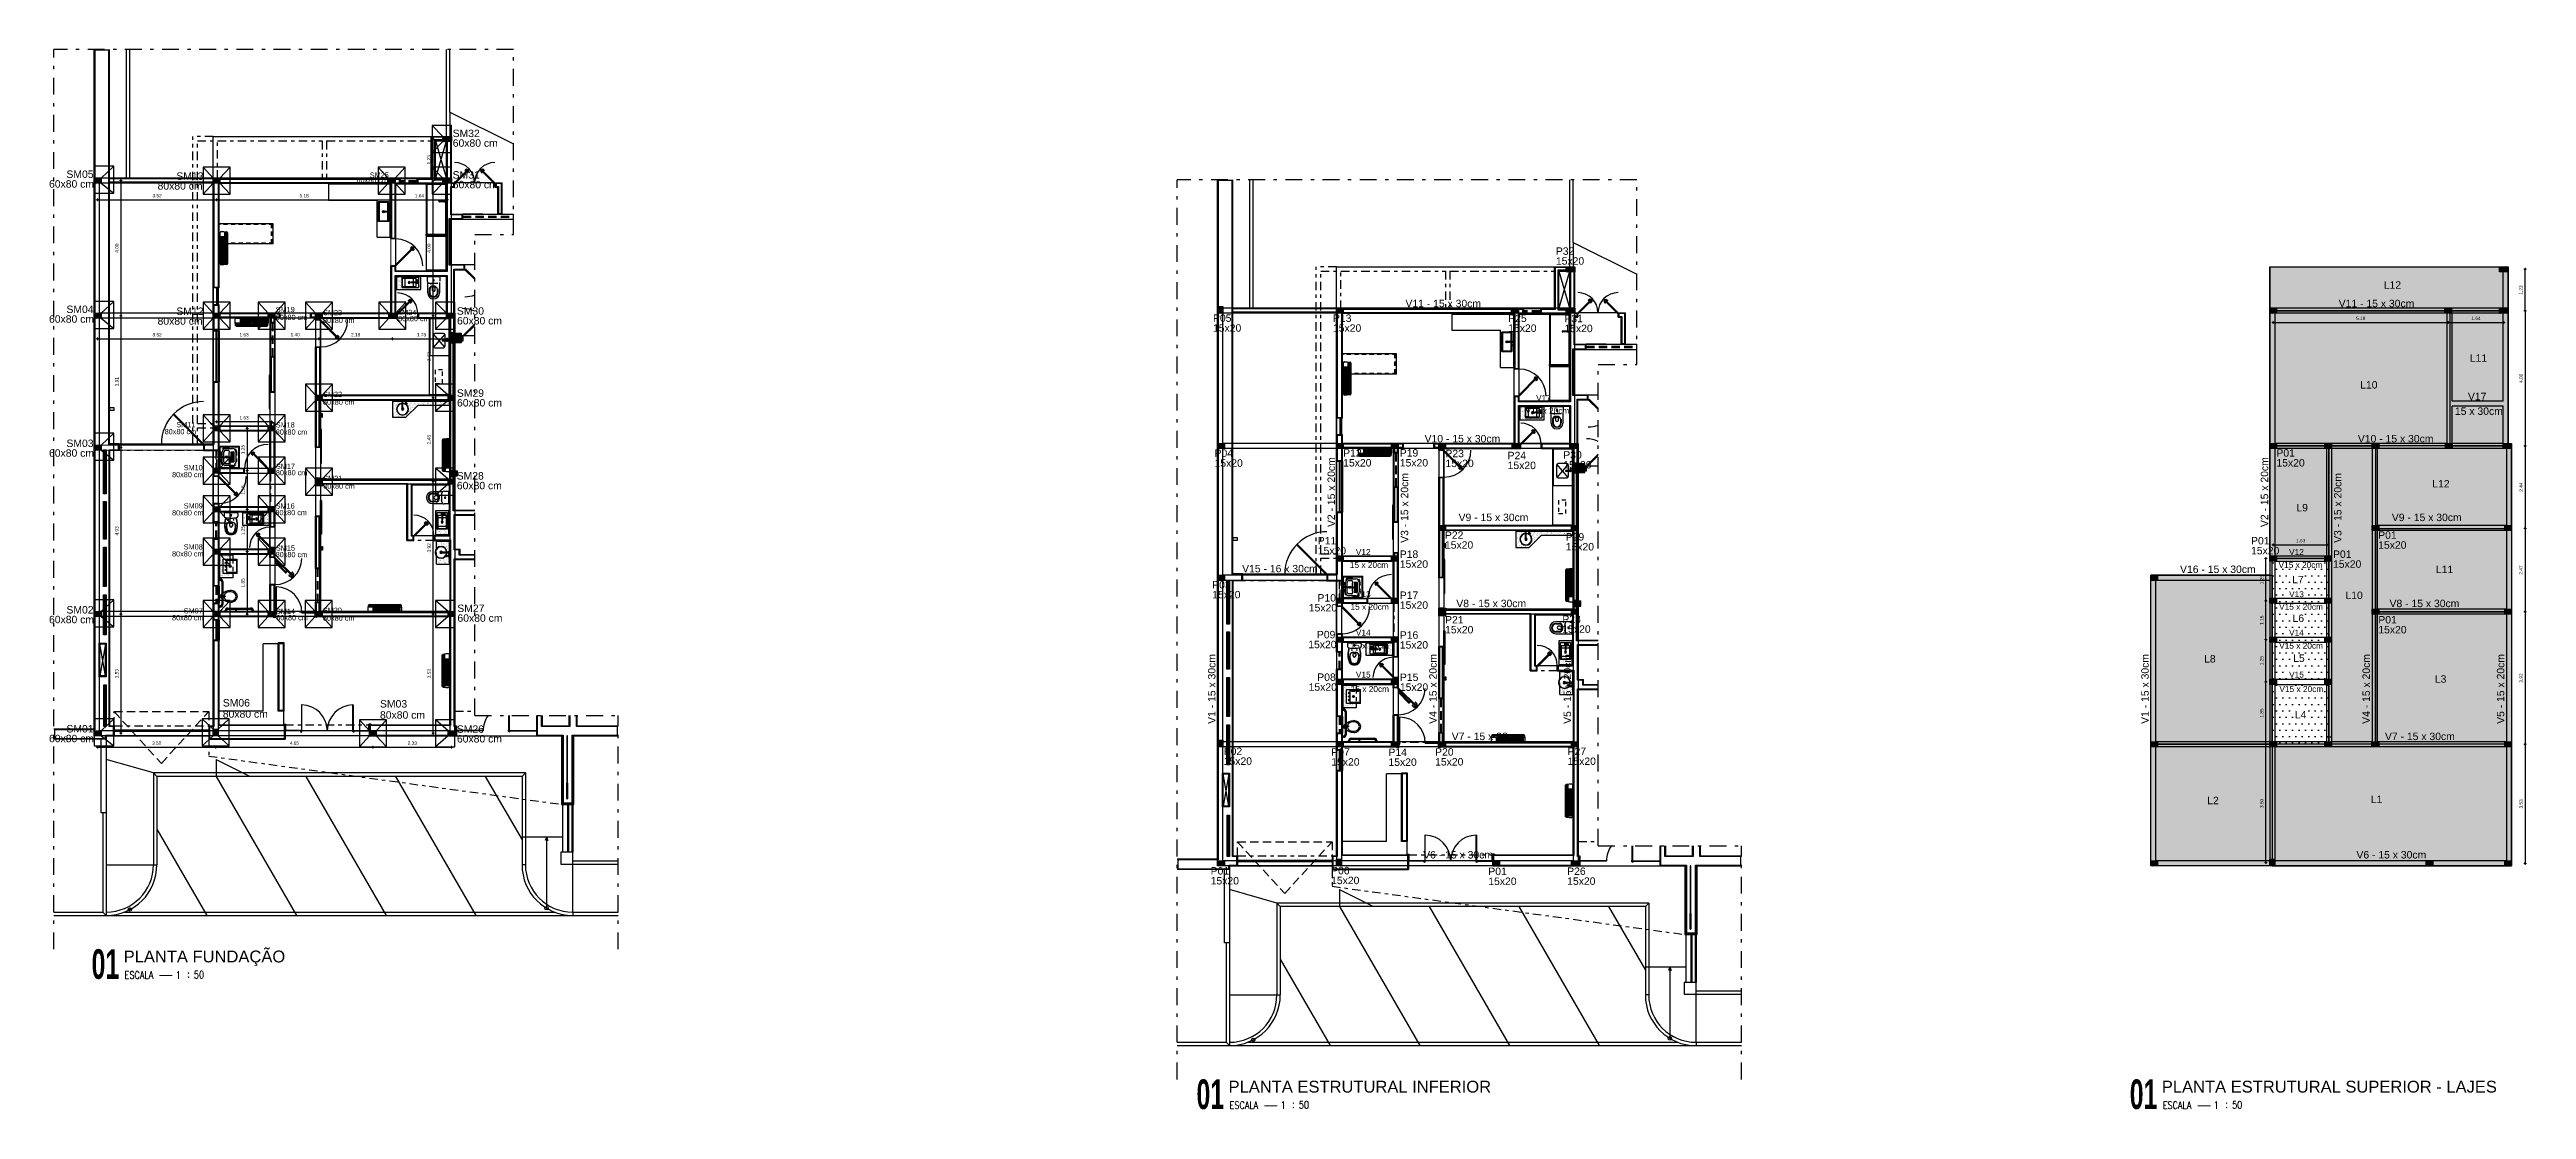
# Model space of a CAD drawing. Header units: millimetres. Extents: x 2317 to 2736, y 1295 to 1343.
# Drawn here: x 2662.4 to 2735.7, y 1296.9 to 1328.3 of the extents above; entities that cross this region are included whole.
import ezdxf
from ezdxf.enums import TextEntityAlignment as Align

# ---------------------------------------------------------------- set-up
doc = ezdxf.new("R2010")
doc.units = ezdxf.units.MM
for name, pattern in [('CONTINU', [0]), ('DASHDOT', [1, 0.5, -0.25, 0, -0.25]), ('HIDDEN', [0.375, 0.25, -0.125]), ('HIDDEN2', [0.1875, 0.125, -0.0625])]:
    doc.linetypes.add(name, pattern=pattern)
for name, color, linetype in [('ARQUITETONICO', 8, 'Continuous'), ('BL-CRM-03', 7, 'Continuous'), ('E-TXT-G', 3, 'Continuous'), ('E-TXT-Y', 2, 'Continuous'), ('LAJE', 2, 'Continuous'), ('LOUÇAS E METAIS', 5, 'Continuous'), ('PILARES', 1, 'Continuous'), ('PL5', 5, 'Continuous'), ('sapatas', 4, 'Continuous'), ('VIGAS', 5, 'Continuous')]:
    doc.layers.add(name, color=color, linetype=linetype)
for name, color, linetype, lineweight in [('COTAS', 53, 'Continuous', 9), ('DT-Forma', 5, 'Continuous', 5), ('E-TXT-W', 7, 'Continuous', 20), ('LC-Textos', 3, 'Continuous', 20)]:
    doc.layers.add(name, color=color, linetype=linetype, lineweight=lineweight)
doc.styles.add('Arial', font='arial.ttf')
doc.styles.add('CARIMBO_DADOS', font='arial.ttf', dxfattribs={"height": 0.1})
doc.styles.add('REG140', font='romans.shx', dxfattribs={"width": 0.8, "height": 0.35})
doc.styles.add('REG80', font='romans.shx', dxfattribs={"width": 0.8, "height": 0.1})
doc.styles.add('SANSSERIF2', font='sanssb__.ttf', dxfattribs={"width": 0.8})
doc.styles.get("Standard").update_dxf_attribs({"font": 'arial.ttf'})
doc.dimstyles.new('COTAS_EXTERNAS', dxfattribs={"dimtxt": 0.1, "dimasz": 0.01, "dimexe": 0, "dimexo": 0, "dimgap": 0.07, "dimtad": 1, "dimzin": 5, "dimdsep": 46, "dimtxsty": 'CARIMBO_DADOS', "dimblk1": 'CIRCULOS', "dimblk2": 'CIRCULOS', "dimsah": 1, "dimcen": 0, "dimse1": 1, "dimse2": 1, "dimclrd": 8, "dimclre": 8, "dimclrt": 230, "dimadec": 0, "dimazin": 0, "dimtfac": 100, "dimtix": 1, "dimtmove": 2, "dimatfit": 3, "dimldrblk": 'CIRCULOS', "dimfxl": 1, "dimtolj": 1, "dimtzin": 5, "dimarcsym": 0})
pattern_1 = [(0, (-12.01143, -4.17566), (0.09525, 0.1905), [0, -0.1905])]

msp = doc.modelspace()

# ---------------------------------------------------------------- texts
at = {"layer": 'LC-Textos', "attachment_point": 7, "line_spacing_factor": 0.798, "style": 'Arial'}
for s, insert, char_height, width in [('SM32', (2674.352, 1325.733), 0.22, 0.528), ('60x80 cm', (2674.355, 1325.446), 0.22, 2.112), ('SM05', (2662.922, 1324.524), 0.22, 2.112), ('SM13', (2666.175, 1324.467), 0.22, 0.528), ('SM25', (2671.901, 1324.532), 0.154, 0.3696), ('SM31', (2674.352, 1324.503), 0.22, 0.528), ('60x80 cm', (2662.406, 1324.236), 0.22, 2.112), ('80x80 cm', (2665.619, 1324.177), 0.22, 2.112), ('80x80 cm', (2671.506, 1324.386), 0.154, 1.4784), ('60x80 cm', (2674.355, 1324.216), 0.22, 2.112), ('P32 15x20', (2707.004, 1321.955), 0.22, 0.81983), ('L12 ', (2731.505, 1321.247), 0.22, 2.0476), ('60x80 cm', (2662.406, 1320.236), 0.22, 2.112), ('SM04', (2662.922, 1320.524), 0.22, 2.112), ('80x80 cm', (2665.619, 1320.177), 0.22, 2.112), ('SM12', (2666.175, 1320.467), 0.22, 0.528), ('SM19', (2669.117, 1320.551), 0.154, 0.3696), ('80x80 cm', (2669.117, 1320.32), 0.154, 1.4784), ('SM23', (2670.517, 1320.461), 0.154, 0.3696), ('80x80 cm', (2670.517, 1320.23), 0.154, 1.4784), ('SM24', (2672.716, 1320.465), 0.154, 0.3696), ('80x80 cm', (2672.738, 1320.283), 0.154, 1.4784), ('SM30', (2674.477, 1320.474), 0.22, 0.528), ('60x80 cm', (2674.481, 1320.186), 0.22, 2.112), ('P05 15x20', (2696.855, 1319.971), 0.22, 0.81983), ('P13 15x20', (2700.406, 1319.969), 0.22, 0.81983), ('V11 - 15 x 30cm', (2702.551, 1320.696), 0.22, 2.21312), ('P25\\P15x20', (2705.593, 1319.966), 0.22, 0.81983), ('P31\\P15x20', (2707.255, 1319.958), 0.22, 0.81983), ('V11 - 15 x 30cm', (2730.171, 1320.696), 0.22, 2.21312), ('L11', (2734.052, 1319.083), 0.22, 0.528), ('SM22', (2670.517, 1318.041), 0.154, 0.3696), ('SM29', (2674.477, 1318.044), 0.22, 0.528), ('V17 ', (2706.417, 1317.927), 0.176, 1.7705), ('L10', (2730.807, 1318.289), 0.22, 0.528), ('V17 ', (2733.996, 1317.947), 0.22, 2.21312), ('80x80 cm', (2670.517, 1317.81), 0.154, 1.4784), ('60x80 cm', (2674.481, 1317.756), 0.22, 2.112), ('V15 x 20cm ', (2706.104, 1317.543), 0.176, 1.7705), ('SM03', (2662.922, 1316.557), 0.22, 0.528), ('80x80 cm', (2665.829, 1316.936), 0.154, 1.4784), ('SM11', (2666.175, 1317.142), 0.154, 1.4784), ('SM18', (2669.117, 1317.136), 0.154, 1.4784), ('80x80 cm', (2669.117, 1316.925), 0.154, 1.4784), ('V10 - 15 x 30cm', (2703.118, 1316.694), 0.22, 2.21312), ('V10 - 15 x 30cm', (2730.738, 1316.694), 0.22, 2.21312), ('60x80 cm', (2662.406, 1316.269), 0.22, 2.112), ('SM10', (2666.394, 1315.87), 0.154, 1.4784), ('80x80 cm', (2669.12, 1315.721), 0.154, 1.4784), ('SM17', (2669.124, 1315.91), 0.154, 1.4784), ('P04 15x20', (2696.901, 1315.972), 0.22, 0.81983), ('P12 15x20', (2700.708, 1315.98), 0.22, 0.81983), ('P19 15x20', (2702.384, 1315.981), 0.22, 0.81983), ('P23 15x20', (2703.735, 1315.962), 0.22, 0.81983), ('P24 15x20', (2705.575, 1315.903), 0.22, 0.81983), ('P30 15x20', (2707.222, 1315.921), 0.22, 0.81983), ('P01 15x20', (2728.328, 1315.98), 0.22, 0.81983), ('80x80 cm', (2666.048, 1315.664), 0.154, 1.4784), ('80x80 cm', (2670.524, 1315.322), 0.154, 1.4784), ('SM21', (2670.524, 1315.553), 0.154, 0.3696), ('SM28', (2674.472, 1315.594), 0.22, 0.528), ('60x80 cm', (2674.476, 1315.306), 0.22, 2.112), ('L12', (2732.941, 1315.362), 0.22, 0.528), ('80x80 cm', (2666.048, 1314.533), 0.154, 1.4784), ('SM09', (2666.394, 1314.739), 0.154, 1.4784), ('80x80 cm', (2669.107, 1314.54), 0.154, 1.4784), ('SM16', (2669.115, 1314.736), 0.154, 1.4784), ('V9 - 15 x 30cm', (2704.124, 1314.363), 0.22, 2.21312), ('L9', (2728.918, 1314.652), 0.22, 0.528), ('V9 - 15 x 30cm', (2731.744, 1314.363), 0.22, 2.21312), ('SM08', (2666.394, 1313.524), 0.154, 1.4784), ('SM15', (2669.123, 1313.492), 0.154, 1.4784), ('P11 15x20', (2699.957, 1313.38), 0.22, 0.81983), ('P22 15x20', (2703.72, 1313.547), 0.22, 0.81983), ('P29\\P15x20', (2707.294, 1313.494), 0.22, 0.81983), ('P01 15x20', (2727.577, 1313.38), 0.22, 0.81983), ('P01 15x20', (2731.34, 1313.547), 0.22, 0.81983), ('80x80 cm', (2666.048, 1313.318), 0.154, 1.4784), ('80x80 cm', (2669.115, 1313.296), 0.154, 1.4784), ('V15 - 16 x 30cm', (2697.718, 1312.846), 0.22, 2.21312), ('  15 x 20cm ', (2700.769, 1312.979), 0.176, 1.7705), ('V12 ', (2701.083, 1313.363), 0.176, 1.7705), ('P18 15x20', (2702.383, 1312.982), 0.22, 0.81983), ('V16 - 15 x 30cm', (2725.476, 1312.828), 0.22, 2.21312), ('V15 x 20cm ', (2728.39, 1312.979), 0.176, 1.7705), ('V12 ', (2728.703, 1313.363), 0.176, 1.7705), ('P01 15x20', (2730.003, 1312.982), 0.22, 0.81983), ('L11', (2733.047, 1312.826), 0.22, 0.528), ('P03 15x20', (2696.832, 1312.077), 0.22, 0.81983), ('   P10 15x20', (2699.691, 1311.689), 0.22, 0.81983), ('V13', (2701.083, 1312.113), 0.176, 1.7705), ('P17 15x20', (2702.384, 1311.767), 0.22, 0.81983), ('V13 ', (2728.703, 1312.113), 0.176, 1.7705), ('L7', (2728.794, 1312.526), 0.22, 0.528), ('L10', (2730.371, 1312.057), 0.22, 0.528), ('60x80 cm', (2662.406, 1311.34), 0.22, 2.112), ('SM02', (2662.922, 1311.628), 0.22, 0.528), ('80x80 cm', (2666.048, 1311.426), 0.154, 1.4784), ('SM07', (2666.394, 1311.632), 0.154, 1.4784), ('SM14', (2669.123, 1311.616), 0.154, 1.4784), ('80x80 cm', (2669.133, 1311.428), 0.154, 1.4784), ('SM20', (2670.513, 1311.648), 0.154, 0.3696), ('80x80 cm', (2670.513, 1311.417), 0.154, 1.4784), ('SM27', (2674.49, 1311.671), 0.22, 0.528), ('60x80 cm', (2674.494, 1311.383), 0.22, 2.112), ('  15 x 20cm ', (2700.787, 1311.739), 0.176, 1.7705), ('P21 15x20', (2703.724, 1311.04), 0.22, 0.81983), ('V8 - 15 x 30cm', (2704.056, 1311.816), 0.22, 2.21312), ('P28 15x20', (2707.194, 1311.056), 0.22, 0.81983), ('V15 x 20cm ', (2728.407, 1311.739), 0.176, 1.7705), ('L6', (2728.805, 1311.378), 0.22, 0.528), ('P01 15x20', (2731.344, 1311.04), 0.22, 0.81983), ('V8 - 15 x 30cm', (2731.676, 1311.816), 0.22, 2.21312), ('   P09 15x20', (2699.674, 1310.601), 0.22, 0.81983), ('  15 x 20cm ', (2700.788, 1310.587), 0.176, 1.7705), ('V14 ', (2701.083, 1310.976), 0.176, 1.7705), ('P16 15x20', (2702.384, 1310.589), 0.22, 0.81983), ('V15 x 20cm ', (2728.409, 1310.587), 0.176, 1.7705), ('V14 ', (2728.703, 1310.976), 0.176, 1.7705), ('L8', (2726.188, 1310.177), 0.22, 0.528), ('L5', (2728.823, 1310.195), 0.22, 0.528), ('   P08 15x20', (2699.685, 1309.341), 0.22, 0.81983), ('  15 x 20cm ', (2700.796, 1309.305), 0.176, 1.7705), ('V15 ', (2701.083, 1309.733), 0.176, 1.7705), ('P15 15x20', (2702.387, 1309.338), 0.22, 0.81983), ('V15 x 20cm ', (2728.416, 1309.305), 0.176, 1.7705), ('V15 ', (2728.703, 1309.733), 0.176, 1.7705), ('L3', (2733.015, 1309.58), 0.22, 0.528), ('SM06', (2667.55, 1308.874), 0.22, 0.528), ('80x80 cm', (2667.55, 1308.544), 0.22, 2.112), ('SM03', (2672.202, 1308.844), 0.22, 0.528), ('80x80 cm', (2672.202, 1308.514), 0.22, 2.112), ('L4', (2728.872, 1308.525), 0.22, 0.528), ('60x80 cm', (2662.406, 1307.818), 0.22, 2.112), ('SM01', (2662.922, 1308.106), 0.22, 0.528), ('SM26', (2674.476, 1308.096), 0.22, 0.528), ('60x80 cm', (2674.479, 1307.809), 0.22, 2.112), ('V7 - 15 x 30cm', (2703.921, 1307.88), 0.22, 2.21312), ('V7 - 15 x 30cm', (2731.541, 1307.88), 0.22, 2.21312), ('P02 15x20', (2697.172, 1307.147), 0.22, 0.81983), ('P07 15x20', (2700.356, 1307.124), 0.22, 0.81983), ('P14 15x20', (2702.048, 1307.118), 0.22, 0.81983), ('P20 15x20', (2703.429, 1307.128), 0.22, 0.81983), ('P27 15x20', (2707.35, 1307.144), 0.22, 0.81983), ('L2', (2726.28, 1305.986), 0.22, 0.528), ('L1', (2731.123, 1306.019), 0.22, 0.528), ('P01 15x20', (2696.786, 1303.606), 0.22, 0.81983), ('P06 15x20', (2700.351, 1303.615), 0.22, 0.81983), ('V6 - 15 x 30cm', (2703.076, 1304.375), 0.22, 2.21312), ('V6 - 15 x 30cm', (2730.696, 1304.375), 0.22, 2.21312), ('P01 15x20', (2705.003, 1303.591), 0.22, 0.81983), ('P26 15x20', (2707.338, 1303.596), 0.22, 0.81983)]:
    msp.add_mtext(s, dxfattribs=dict(at, insert=insert, char_height=char_height, width=width))
at = {"layer": 'LC-Textos', "insert": (2733.611, 1317.509), "char_height": 0.22, "width": 2.21312, "attachment_point": 7, "style": 'Arial'}
msp.add_mtext('15 x 30cm', dxfattribs=at)
at = {"layer": 'LC-Textos', "char_height": 0.22, "width": 2.21312, "attachment_point": 7, "rotation": 90, "line_spacing_factor": 0.798, "style": 'Arial'}
for s, insert in [('V2 - 15 x 20cm', (2700.468, 1314.191)), ('V2 - 15 x 20cm', (2728.088, 1314.191)), ('V3 - 15 x 20cm', (2702.636, 1313.723)), ('V3 - 15 x 20cm', (2730.256, 1313.723)), ('V1 - 15 x 30cm', (2696.931, 1308.364)), ('V4 - 15 x 20cm', (2703.478, 1308.364)), ('V5 - 15 x 20cm', (2707.455, 1308.364)), ('V1 - 15 x 30cm', (2724.551, 1308.364)), ('V4 - 15 x 20cm', (2731.098, 1308.364)), ('V5 - 15 x 20cm', (2735.075, 1308.364))]:
    msp.add_mtext(s, dxfattribs=dict(at, insert=insert))

# ---------------------------------------------------------------- blocks, each defined once
blk = doc.blocks.new('*E10')
at = {"layer": 'LOUÇAS E METAIS'}
blk.add_ellipse((487, -52), major_axis=(0, -4.75), ratio=0.103175, start_param=0, end_param=3.141593, dxfattribs=at)
blk = doc.blocks.new('*E9')
at = {"layer": 'PL5'}
for start_param, end_param in [(6.280062, 6.283074), (3.141482, 3.144722)]:
    blk.add_ellipse((267.39, 16.211), major_axis=(-0.0103, 0), ratio=0.866025, start_param=start_param, end_param=end_param, dxfattribs=at)
blk = doc.blocks.new('*E8')
at = {"layer": 'LOUÇAS E METAIS', "extrusion": (0, 0, -1)}
blk.add_ellipse((0, 0.045), major_axis=(0.00475, 0), ratio=0.103175, start_param=0, end_param=3.141593, dxfattribs=at)
blk = doc.blocks.new('eletrico')
at = {"layer": 'ARQUITETONICO'}
h = blk.add_hatch(color=256, dxfattribs=at)
h.dxf.hatch_style = 1
h.paths.add_polyline_path([(3.618, 7.606), (3.618, 7.58), (3.413, 7.58), (3.412, 7.593), (3.413, 7.606)])
h = blk.add_hatch(color=256, dxfattribs=at)
h.dxf.hatch_style = 1
h.paths.add_polyline_path([(3.555, 7.523), (3.555, 7.496), (3.544, 7.496), (3.544, 7.523)])
h = blk.add_hatch(color=256, dxfattribs=at)
h.dxf.hatch_style = 1
h.paths.add_polyline_path([(3.555, 7.496), (3.555, 7.485), (3.544, 7.485), (3.544, 7.496)])
h = blk.add_hatch(color=256, dxfattribs=at)
h.dxf.hatch_style = 1
h.paths.add_polyline_path([(3.555, 7.484), (3.555, 7.458), (3.544, 7.458), (3.544, 7.485)])
h = blk.add_hatch(color=256, dxfattribs=at)
h.dxf.hatch_style = 1
h.paths.add_polyline_path([(3.589, 7.496), (3.589, 7.485), (3.555, 7.485), (3.555, 7.496)])
h = blk.add_hatch(color=256, dxfattribs=at)
h.dxf.hatch_style = 1
h.paths.add_polyline_path([(3.599, 7.503), (3.599, 7.478), (3.589, 7.478), (3.589, 7.503)])
h = blk.add_hatch(color=256, dxfattribs=at)
h.dxf.hatch_style = 1
h.paths.add_polyline_path([(3.613, 7.507), (3.613, 7.474), (3.599, 7.474), (3.599, 7.507)])
h = blk.add_hatch(color=256, dxfattribs=at)
h.dxf.hatch_style = 1
h.paths.add_polyline_path([(3.618, 7.516), (3.618, 7.464), (3.613, 7.464), (3.613, 7.516)])
h = blk.add_hatch(color=256, dxfattribs=at)
h.dxf.hatch_style = 1
h.paths.add_polyline_path([(3.625, 7.627), (3.625, 7.593), (3.618, 7.593), (3.618, 7.627)])
h = blk.add_hatch(color=256, dxfattribs=at)
h.dxf.hatch_style = 1
h.paths.add_polyline_path([(3.625, 7.593), (3.625, 7.456), (3.618, 7.456), (3.618, 7.593)])
h = blk.add_hatch(color=256, dxfattribs=at)
h.dxf.hatch_style = 1
h.paths.add_polyline_path([(5.275, 6.882), (4.675, 6.882), (4.675, 6.902), (5.275, 6.902)])
h = blk.add_hatch(color=256, dxfattribs=at)
h.dxf.hatch_style = 1
h.paths.add_polyline_path([(5.718, 3.99), (5.377, 3.99), (5.377, 3.72), (5.718, 3.72)])
h = blk.add_hatch(color=256, dxfattribs=at)
h.dxf.hatch_style = 1
h.paths.add_polyline_path([(3.942, 1.984), (3.976, 1.984), (3.976, 1.977), (3.942, 1.977)])
h = blk.add_hatch(color=256, dxfattribs=at)
h.dxf.hatch_style = 1
h.paths.add_polyline_path([(3.963, 1.977), (3.989, 1.977), (3.989, 1.772), (3.976, 1.771), (3.963, 1.772)])
h = blk.add_hatch(color=256, dxfattribs=at)
h.dxf.hatch_style = 1
h.paths.add_polyline_path([(3.976, 1.984), (4.113, 1.984), (4.113, 1.977), (3.976, 1.977)])
h = blk.add_hatch(color=256, dxfattribs=at)
h.dxf.hatch_style = 1
h.paths.add_polyline_path([(4.046, 1.914), (4.073, 1.914), (4.073, 1.903), (4.046, 1.903)])
h = blk.add_hatch(color=256, dxfattribs=at)
h.dxf.hatch_style = 1
h.paths.add_polyline_path([(4.053, 1.977), (4.105, 1.977), (4.105, 1.972), (4.053, 1.972)])
h = blk.add_hatch(color=256, dxfattribs=at)
h.dxf.hatch_style = 1
h.paths.add_polyline_path([(4.062, 1.972), (4.095, 1.972), (4.095, 1.958), (4.062, 1.958)])
h = blk.add_hatch(color=256, dxfattribs=at)
h.dxf.hatch_style = 1
h.paths.add_polyline_path([(4.066, 1.958), (4.092, 1.958), (4.092, 1.948), (4.066, 1.948)])
h = blk.add_hatch(color=256, dxfattribs=at)
h.dxf.hatch_style = 1
h.paths.add_polyline_path([(4.073, 1.948), (4.084, 1.948), (4.084, 1.914), (4.073, 1.914)])
h = blk.add_hatch(color=256, dxfattribs=at)
h.dxf.hatch_style = 1
h.paths.add_polyline_path([(4.073, 1.914), (4.084, 1.914), (4.084, 1.903), (4.073, 1.903)])
h = blk.add_hatch(color=256, dxfattribs=at)
h.dxf.hatch_style = 1
h.paths.add_polyline_path([(4.085, 1.914), (4.111, 1.914), (4.111, 1.903), (4.084, 1.903)])
h = blk.add_hatch(color=256, dxfattribs=at)
h.dxf.hatch_style = 1
h.paths.add_polyline_path([(5.598, -0.081), (5.377, -0.081), (5.377, -0.236), (5.598, -0.236)])
h = blk.add_hatch(color=256, dxfattribs=at)
h.dxf.hatch_style = 1
h.paths.add_polyline_path([(5.35, -2.483), (5.35, -2.509), (5.145, -2.509), (5.144, -2.496), (5.145, -2.483)])
h = blk.add_hatch(color=256, dxfattribs=at)
h.dxf.hatch_style = 1
h.paths.add_polyline_path([(5.287, -2.566), (5.287, -2.593), (5.276, -2.593), (5.276, -2.567)])
h = blk.add_hatch(color=256, dxfattribs=at)
h.dxf.hatch_style = 1
h.paths.add_polyline_path([(5.287, -2.593), (5.287, -2.604), (5.276, -2.604), (5.276, -2.594)])
h = blk.add_hatch(color=256, dxfattribs=at)
h.dxf.hatch_style = 1
h.paths.add_polyline_path([(5.287, -2.605), (5.287, -2.631), (5.276, -2.631), (5.276, -2.605)])
h = blk.add_hatch(color=256, dxfattribs=at)
h.dxf.hatch_style = 1
h.paths.add_polyline_path([(5.321, -2.594), (5.321, -2.604), (5.287, -2.604), (5.287, -2.594)])
h = blk.add_hatch(color=256, dxfattribs=at)
h.dxf.hatch_style = 1
h.paths.add_polyline_path([(5.331, -2.586), (5.331, -2.612), (5.321, -2.612), (5.321, -2.586)])
h = blk.add_hatch(color=256, dxfattribs=at)
h.dxf.hatch_style = 1
h.paths.add_polyline_path([(5.345, -2.583), (5.345, -2.615), (5.331, -2.615), (5.331, -2.583)])
h = blk.add_hatch(color=256, dxfattribs=at)
h.dxf.hatch_style = 1
h.paths.add_polyline_path([(5.35, -2.573), (5.35, -2.625), (5.345, -2.625), (5.345, -2.573)])
h = blk.add_hatch(color=256, dxfattribs=at)
h.dxf.hatch_style = 1
h.paths.add_polyline_path([(5.357, -2.462), (5.357, -2.496), (5.35, -2.496), (5.35, -2.462)])
h = blk.add_hatch(color=256, dxfattribs=at)
h.dxf.hatch_style = 1
h.paths.add_polyline_path([(5.357, -2.496), (5.357, -2.633), (5.35, -2.633), (5.35, -2.496)])
h = blk.add_hatch(color=256, dxfattribs=at)
h.paths.add_polyline_path([(-1.439, -3.262), (-1.45, -3.262), (-1.45, -3.337), (-1.439, -3.337)])
h.paths.add_polyline_path([(-1.439, -4.063), (-1.45, -4.063), (-1.45, -4.137), (-1.439, -4.137)])
for points in [[(-1.416, -3.284), (-1.439, -3.284), (-1.439, -3.316), (-1.416, -3.316), (-1.416, -3.316, -0.414213), (-1.376, -3.356), (-1.376, -4.044, -0.000829), (-1.376, -4.044, -0.412105), (-1.416, -4.084), (-1.439, -4.084), (-1.439, -4.116), (-1.416, -4.116, 0.412771), (-1.344, -4.044), (-1.344, -3.356, 0.414214)], [(-1.27, -4.216), (-1.27, -4.239), (-1.238, -4.239), (-1.238, -4.216), (-1.238, -4.216, -0.414213), (-1.198, -4.176), (-0.51, -4.176, -0.000829), (-0.51, -4.176, -0.412105), (-0.47, -4.216), (-0.47, -4.239), (-0.438, -4.239), (-0.438, -4.216, 0.412771), (-0.51, -4.144), (-1.198, -4.144, 0.414214)]]:
    blk.add_hatch(color=256, dxfattribs=at).paths.add_polyline_path(points)
h = blk.add_hatch(color=256, dxfattribs=at)
h.paths.add_polyline_path([(-1.292, -4.239), (-1.292, -4.25), (-1.217, -4.25), (-1.217, -4.239)])
h.paths.add_polyline_path([(-0.491, -4.239), (-0.491, -4.25), (-0.417, -4.25), (-0.417, -4.239)])
h = blk.add_hatch(color=256, dxfattribs=at)
h.dxf.hatch_style = 1
h.paths.add_polyline_path([(-0.963, -4.212), (-0.958, -4.203, 1.211606)], flags=16)
h.paths.add_polyline_path([(-0.937, -4.212, 1.211606), (-0.942, -4.203)], flags=16)
h.paths.add_polyline_path([(-0.977, -4.242), (-0.923, -4.242), (-0.943, -4.201), (-0.943, -4.198), (-0.937, -4.172, 0.775983), (-0.963, -4.172), (-0.957, -4.198), (-0.957, -4.201)])
h.paths.add_polyline_path([(-0.925, -4.241), (-0.975, -4.241), (-0.956, -4.201), (-0.956, -4.198), (-0.962, -4.172, -0.761197), (-0.938, -4.172), (-0.944, -4.198), (-0.944, -4.201)], flags=16)
h = blk.add_hatch(color=256, dxfattribs=at)
h.dxf.hatch_style = 1
h.paths.add_polyline_path([(-0.971, -4.25), (-0.929, -4.25, 0.414214), (-0.923, -4.245), (-0.923, -4.242), (-0.977, -4.242), (-0.977, -4.245, 0.414214)])
h.paths.add_polyline_path([(-0.975, -4.241), (-0.925, -4.241), (-0.944, -4.201), (-0.956, -4.201)])
h.paths.add_polyline_path([(-0.956, -4.198), (-0.944, -4.198), (-0.938, -4.172, 0.761197), (-0.962, -4.172)])
h.paths.add_polyline_path([(-0.956, -4.201), (-0.944, -4.201), (-0.944, -4.198), (-0.956, -4.198)])
h = blk.add_hatch(color=256, dxfattribs=at)
h.dxf.hatch_style = 1
h.paths.add_polyline_path([(0.22, -4.42), (0.2, -4.4), (0.2, -4.32), (0.22, -4.32)])
h.paths.add_polyline_path([(0.22, -4.42), (0.15, -4.42), (0.15, -4.4), (0.2, -4.4)])
h = blk.add_hatch(color=256, dxfattribs=at)
h.dxf.hatch_style = 1
h.paths.add_polyline_path([(1.38, -4.42), (1.4, -4.4), (1.4, -4.32), (1.38, -4.32)])
h.paths.add_polyline_path([(1.38, -4.42), (1.45, -4.42), (1.45, -4.4), (1.4, -4.4)])
h = blk.add_hatch(color=256, dxfattribs=at)
h.dxf.hatch_style = 1
h.paths.add_polyline_path([(0.52, -7.58), (0.5, -7.6), (0.5, -7.773), (0.52, -7.773)])
h.paths.add_polyline_path([(0.52, -7.58), (0.45, -7.58), (0.45, -7.6), (0.5, -7.6)])
h = blk.add_hatch(color=256, dxfattribs=at)
h.dxf.hatch_style = 1
h.paths.add_polyline_path([(2.98, -7.58), (3, -7.6), (3, -7.773), (2.98, -7.773)])
h.paths.add_polyline_path([(2.98, -7.58), (3.05, -7.58), (3.05, -7.6), (3, -7.6)])
h = blk.add_hatch(color=256, dxfattribs=at)
h.dxf.hatch_style = 1
h.paths.add_polyline_path([(8.683, -7.928), (8.683, -9.957), (9.041, -9.957), (9.041, -7.928), (9.037, -7.928), (9.037, -9.953), (8.687, -9.953), (8.687, -7.928)])
at = {"layer": 'ARQUITETONICO', "linetype": 'DASHDOT'}
for p, q in [((-6.347, -14.246), (-6.347, 12.39)), ((7.26, 12.39), (-6.347, 12.39)), ((7.26, 6.917), (7.26, 12.39)), ((6.112, 6.917), (7.26, 6.917)), ((6.112, -7.328), (6.112, 6.917)), ((6.112, 6.917), (7.26, 6.917)), ((6.112, -7.328), (6.112, 6.917)), ((6.112, -7.328), (10.362, -7.328)), ((10.362, -14.246), (10.362, -7.328))]:
    blk.add_line(p, q, dxfattribs=at)
at = {"layer": 'ARQUITETONICO'}
for p, q in [((-5.147, -7.728), (-5.147, 12.39)), ((-4.714, 12.37), (-5.127, 12.37)), ((-5.127, 12.37), (-5.127, -7.748)), ((-4.714, 0.698), (-4.714, 12.37)), ((-4.694, 0.718), (-4.694, 12.39)), ((-4.194, 8.564), (-4.194, 12.39)), ((-4.094, 8.564), (-4.094, 12.39)), ((5.275, 9.814), (5.275, 12.39)), ((5.375, 10.535), (5.375, 12.39)), ((5.375, 10.535), (7.26, 9.596)), ((5.375, 10.535), (5.375, 9.814)), ((-1.627, 9.814), (4.825, 9.814)), ((-1.627, 8.564), (-1.627, 9.814)), ((4.825, 8.564), (4.825, 9.814)), ((4.825, 9.814), (5.425, 9.814)), ((5.405, 9.794), (4.845, 9.794)), ((4.845, 9.794), (4.845, 8.544)), ((5.305, 9.714), (4.925, 9.714)), ((4.925, 9.714), (4.925, 8.534)), ((4.955, 8.564), (4.955, 9.684)), ((4.955, 9.684), (5.275, 9.684)), ((4.955, 8.564), (5.275, 9.684)), ((4.955, 9.684), (5.275, 8.564)), ((5.275, 8.564), (5.275, 9.684)), ((5.305, 8.534), (5.305, 9.714)), ((5.405, 8.427), (5.405, 9.794)), ((5.425, 8.447), (5.425, 9.814)), ((5.934, 8.871), (5.51, 8.447)), ((5.531, 8.426), (5.955, 8.85)), ((5.869, 8.855), (5.823, 8.809)), ((5.823, 8.809), (5.828, 8.804)), ((5.87, 8.84), (5.828, 8.804)), ((5.894, 8.831), (5.869, 8.855)), ((5.887, 8.824), (5.87, 8.84)), ((5.908, 8.802), (5.925, 8.786)), ((5.915, 8.809), (5.939, 8.785)), ((5.955, 8.85), (5.934, 8.871)), ((6.265, 8.85), (6.286, 8.871)), ((6.689, 8.426), (6.265, 8.85)), ((6.305, 8.809), (6.281, 8.785)), ((6.286, 8.871), (6.71, 8.447)), ((6.312, 8.802), (6.295, 8.786)), ((6.326, 8.831), (6.351, 8.855)), ((6.333, 8.824), (6.35, 8.84)), ((6.35, 8.84), (6.392, 8.804)), ((6.351, 8.855), (6.397, 8.809)), ((6.397, 8.809), (6.392, 8.804)), ((-4.194, 8.564), (-4.694, 8.564)), ((-1.627, 8.464), (-4.694, 8.464)), ((-1.627, 8.564), (-4.194, 8.564)), ((-1.627, 5.334), (-1.627, 8.564)), ((-1.627, 8.564), (3.904, 8.564)), ((3.884, 8.544), (-1.607, 8.544)), ((-1.607, 8.544), (-1.607, 5.354)), ((-1.47, 8.454), (3.645, 8.454)), ((-1.47, 5.354), (-1.47, 8.454)), ((-1.45, 5.334), (-1.45, 8.434)), ((-1.45, 8.434), (3.625, 8.434)), ((1.78, 8.434), (1.78, 8.414)), ((1.78, 8.414), (3.605, 8.414)), ((1.78, 8.414), (1.78, 7.934)), ((3.605, 8.414), (3.605, 6.834)), ((3.625, 6.784), (3.625, 8.434)), ((3.645, 8.454), (3.645, 6.804)), ((3.755, 6.804), (3.755, 8.434)), ((3.755, 8.434), (3.884, 8.434)), ((3.775, 6.784), (3.775, 8.414)), ((3.775, 8.414), (3.904, 8.414)), ((3.884, 8.434), (3.884, 8.544)), ((3.904, 8.564), (3.904, 8.414)), ((4.404, 8.564), (3.904, 8.564)), ((3.904, 8.414), (4.404, 8.414)), ((4.404, 8.564), (4.825, 8.564)), ((4.404, 8.564), (4.404, 8.414)), ((4.404, 8.414), (5.275, 8.414)), ((4.845, 8.544), (4.424, 8.544)), ((4.424, 8.544), (4.424, 8.434)), ((4.424, 8.434), (5.295, 8.434)), ((4.675, 8.394), (4.675, 8.414)), ((4.675, 8.394), (4.675, 6.922)), ((5.255, 8.394), (4.675, 8.394)), ((4.695, 8.394), (4.695, 6.922)), ((4.925, 8.534), (5.305, 8.534)), ((4.955, 8.564), (5.275, 8.564)), ((5.255, 6.922), (5.255, 8.394)), ((5.275, 5.834), (5.275, 8.414)), ((5.295, 8.434), (5.295, 5.814)), ((5.49, 8.427), (5.405, 8.427)), ((5.405, 7.497), (5.405, 8.337)), ((5.405, 8.337), (5.49, 8.337)), ((5.425, 8.447), (5.51, 8.447)), ((5.425, 8.317), (5.51, 8.317)), ((5.425, 7.517), (5.425, 8.317)), ((5.49, 8.337), (5.49, 8.427)), ((5.51, 8.447), (5.531, 8.426)), ((6.71, 8.447), (5.51, 8.447)), ((5.51, 8.317), (5.51, 8.447)), ((5.925, 8.786), (5.889, 8.744)), ((5.893, 8.739), (5.889, 8.744)), ((5.939, 8.785), (5.893, 8.739)), ((6.281, 8.785), (6.327, 8.739)), ((6.295, 8.786), (6.331, 8.744)), ((6.327, 8.739), (6.331, 8.744)), ((6.71, 8.447), (6.689, 8.426)), ((6.71, 8.447), (6.925, 8.447)), ((6.71, 8.317), (6.71, 8.447)), ((6.71, 8.317), (6.795, 8.317)), ((6.905, 8.427), (6.73, 8.427)), ((6.73, 8.427), (6.73, 8.337)), ((6.73, 8.337), (6.815, 8.337)), ((6.795, 7.517), (6.795, 8.317)), ((6.815, 8.337), (6.815, 7.537)), ((6.905, 7.537), (6.905, 8.427)), ((6.925, 7.517), (6.925, 8.447)), ((1.78, 7.934), (3.225, 7.934)), ((3.225, 6.834), (3.225, 7.934)), ((3.26, 7.302), (3.26, 7.88)), ((3.266, 7.886), (3.559, 7.886)), ((3.288, 7.853), (3.287, 7.852)), ((3.287, 7.852), (3.287, 7.329)), ((3.289, 7.856), (3.288, 7.856)), ((3.288, 7.856), (3.288, 7.855)), ((3.288, 7.855), (3.288, 7.854)), ((3.288, 7.854), (3.288, 7.854)), ((3.288, 7.854), (3.288, 7.853)), ((3.288, 7.853), (3.288, 7.853)), ((3.29, 7.857), (3.289, 7.856)), ((3.289, 7.856), (3.289, 7.856)), ((3.291, 7.857), (3.29, 7.857)), ((3.29, 7.857), (3.29, 7.857)), ((3.292, 7.858), (3.291, 7.858)), ((3.291, 7.858), (3.291, 7.857)), ((3.293, 7.858), (3.292, 7.858)), ((3.292, 7.858), (3.292, 7.858)), ((3.532, 7.858), (3.293, 7.858)), ((3.293, 7.858), (3.293, 7.858)), ((3.533, 7.858), (3.532, 7.858)), ((3.532, 7.858), (3.532, 7.858)), ((3.534, 7.858), (3.533, 7.858)), ((3.533, 7.858), (3.533, 7.858)), ((3.534, 7.857), (3.534, 7.858)), ((3.535, 7.857), (3.534, 7.857)), ((3.536, 7.856), (3.535, 7.857)), ((3.535, 7.857), (3.535, 7.857)), ((3.537, 7.856), (3.536, 7.856)), ((3.536, 7.856), (3.536, 7.856)), ((3.537, 7.855), (3.537, 7.856)), ((3.537, 7.854), (3.537, 7.855)), ((3.537, 7.853), (3.537, 7.854)), ((3.537, 7.854), (3.537, 7.854)), ((3.538, 7.852), (3.537, 7.853)), ((3.537, 7.853), (3.537, 7.853)), ((3.538, 7.329), (3.538, 7.852)), ((3.565, 7.88), (3.565, 7.302)), ((5.199, 7.903), (5.063, 7.903)), ((5.199, 7.884), (5.063, 7.884)), ((5.21, 7.899), (5.186, 7.899)), ((5.186, 7.899), (5.186, 7.889)), ((5.21, 7.889), (5.186, 7.889)), ((5.199, 7.905), (5.199, 7.899)), ((5.199, 7.905), (5.217, 7.905)), ((5.199, 7.889), (5.199, 7.883)), ((5.199, 7.883), (5.217, 7.883)), ((5.211, 7.901), (5.21, 7.901)), ((5.211, 7.887), (5.21, 7.887)), ((5.21, 7.887), (5.21, 7.887)), ((5.211, 7.901), (5.229, 7.901)), ((5.211, 7.887), (5.229, 7.887)), ((5.238, 7.894), (5.222, 7.909)), ((5.222, 7.879), (5.238, 7.894)), ((5.255, 7.906), (5.255, 7.882)), ((5.361, 6.001), (5.361, 7.387)), ((5.361, 7.387), (5.739, 7.387)), ((5.381, 7.367), (5.76, 7.367)), ((5.381, 6.021), (5.381, 7.367)), ((5.739, 7.497), (5.405, 7.497)), ((5.425, 7.517), (5.76, 7.517)), ((5.739, 7.387), (5.739, 7.497)), ((6.352, 7.517), (5.76, 7.517)), ((5.76, 7.367), (5.76, 7.517)), ((5.76, 7.517), (7.26, 7.517)), ((5.76, 7.367), (7.26, 7.367)), ((6.815, 7.537), (6.905, 7.537)), ((7.26, 7.367), (7.26, 7.517)), ((0.15, 7.234), (-1.45, 7.234)), ((0.15, 6.634), (-1.45, 6.634)), ((0.15, 6.634), (0.15, 7.234)), ((3.225, 6.834), (3.605, 6.834)), ((3.559, 7.296), (3.266, 7.296)), ((3.287, 7.329), (3.288, 7.329)), ((3.288, 7.329), (3.288, 7.328)), ((3.288, 7.328), (3.288, 7.327)), ((3.288, 7.327), (3.288, 7.327)), ((3.288, 7.327), (3.288, 7.326)), ((3.288, 7.326), (3.288, 7.326)), ((3.288, 7.326), (3.289, 7.325)), ((3.289, 7.325), (3.289, 7.325)), ((3.289, 7.325), (3.29, 7.324)), ((3.29, 7.324), (3.29, 7.324)), ((3.29, 7.324), (3.291, 7.324)), ((3.291, 7.324), (3.291, 7.324)), ((3.291, 7.324), (3.292, 7.323)), ((3.292, 7.323), (3.292, 7.323)), ((3.292, 7.323), (3.293, 7.323)), ((3.293, 7.323), (3.293, 7.323)), ((3.293, 7.323), (3.532, 7.323)), ((3.532, 7.323), (3.532, 7.323)), ((3.532, 7.323), (3.533, 7.323)), ((3.533, 7.323), (3.534, 7.324)), ((3.533, 7.323), (3.533, 7.323)), ((3.534, 7.324), (3.534, 7.324)), ((3.534, 7.324), (3.535, 7.324)), ((3.535, 7.324), (3.536, 7.325)), ((3.535, 7.324), (3.535, 7.324)), ((3.536, 7.325), (3.537, 7.326)), ((3.536, 7.325), (3.536, 7.325)), ((3.537, 7.328), (3.537, 7.329)), ((3.537, 7.329), (3.538, 7.329)), ((3.537, 7.327), (3.537, 7.328)), ((3.537, 7.326), (3.537, 7.327)), ((3.537, 7.327), (3.537, 7.327)), ((3.537, 7.326), (3.537, 7.326)), ((3.605, 6.834), (3.625, 6.834)), ((3.775, 6.784), (3.625, 6.784)), ((3.645, 6.804), (3.755, 6.804)), ((3.775, 5.984), (3.775, 6.784)), ((4.675, 6.902), (4.675, 6.922)), ((4.675, 6.922), (5.255, 6.922)), ((4.675, 6.887), (4.691, 6.902)), ((4.675, 6.882), (4.675, 6.902)), ((4.675, 6.902), (5.275, 6.902)), ((5.275, 6.882), (4.675, 6.882)), ((4.675, 6.882), (4.675, 6.862)), ((4.675, 6.862), (4.675, 5.854)), ((4.675, 6.862), (5.255, 6.862)), ((4.699, 6.882), (4.719, 6.902)), ((4.727, 6.882), (4.747, 6.902)), ((4.755, 6.882), (4.775, 6.902)), ((4.784, 6.882), (4.804, 6.902)), ((4.812, 6.882), (4.832, 6.902)), ((4.84, 6.882), (4.86, 6.902)), ((4.869, 6.882), (4.889, 6.902)), ((4.897, 6.882), (4.917, 6.902)), ((4.925, 6.882), (4.945, 6.902)), ((4.953, 6.882), (4.973, 6.902)), ((4.982, 6.882), (5.002, 6.902)), ((5.01, 6.882), (5.03, 6.902)), ((5.038, 6.882), (5.058, 6.902)), ((5.067, 6.882), (5.087, 6.902)), ((5.095, 6.882), (5.115, 6.902)), ((5.123, 6.882), (5.143, 6.902)), ((5.151, 6.882), (5.171, 6.902)), ((5.18, 6.882), (5.2, 6.902)), ((5.208, 6.882), (5.228, 6.902)), ((5.236, 6.882), (5.256, 6.902)), ((5.255, 6.862), (5.255, 5.854)), ((5.265, 6.882), (5.275, 6.893)), ((3.625, 4.584), (3.625, 5.984)), ((3.775, 5.984), (3.625, 5.984)), ((3.755, 5.964), (3.645, 5.964)), ((3.645, 5.964), (3.645, 4.564)), ((3.754, 6.005), (4.319, 6.571)), ((3.775, 5.984), (3.754, 6.005)), ((3.755, 5.814), (3.755, 5.964)), ((4.341, 6.55), (3.775, 5.984)), ((3.775, 5.834), (3.775, 5.984)), ((4.255, 6.555), (4.209, 6.509)), ((4.209, 6.509), (4.213, 6.504)), ((4.255, 6.54), (4.213, 6.504)), ((4.279, 6.53), (4.255, 6.555)), ((4.272, 6.523), (4.255, 6.54)), ((4.31, 6.485), (4.274, 6.443)), ((4.278, 6.439), (4.274, 6.443)), ((4.324, 6.485), (4.278, 6.439)), ((4.293, 6.502), (4.31, 6.485)), ((4.3, 6.509), (4.324, 6.485)), ((4.319, 6.571), (4.341, 6.55)), ((5.804, 6.001), (5.361, 6.001)), ((5.381, 6.021), (5.824, 6.021)), ((5.497, 4.01), (5.497, 5.891)), ((5.497, 5.891), (5.804, 5.891)), ((5.517, 5.871), (5.824, 5.871)), ((5.517, 3.99), (5.517, 5.871)), ((5.804, 5.891), (5.804, 6.001)), ((5.824, 5.871), (5.824, 6.021)), ((5.824, 6.021), (6.112, 6.021)), ((5.824, 5.871), (5.845, 5.892)), ((6.112, 5.583), (5.824, 5.871)), ((5.845, 5.892), (6.112, 5.625)), ((-1.45, 5.334), (-1.627, 5.334)), ((-1.627, 4.834), (-1.627, 5.334)), ((-1.607, 5.354), (-1.47, 5.354)), ((-1.53, 5.334), (-1.53, 4.834)), ((-1.5, 5.334), (-1.5, 4.834)), ((5.295, 5.814), (3.755, 5.814)), ((3.755, 5.704), (5.295, 5.704)), ((3.755, 4.564), (3.755, 5.704)), ((3.775, 5.834), (5.275, 5.834)), ((3.775, 4.584), (3.775, 5.684)), ((3.775, 5.684), (5.275, 5.684)), ((3.795, 5.284), (3.775, 5.284)), ((4.518, 5.664), (3.795, 5.664)), ((3.795, 5.664), (3.795, 5.284)), ((3.806, 5.663), (3.806, 5.663)), ((3.807, 5.618), (3.807, 5.618)), ((3.809, 5.432), (3.809, 5.432)), ((3.81, 5.581), (3.81, 5.581)), ((3.813, 5.483), (3.813, 5.483)), ((3.816, 5.385), (3.816, 5.385)), ((3.818, 5.423), (3.818, 5.423)), ((3.82, 5.287), (3.82, 5.287)), ((3.821, 5.454), (3.821, 5.454)), ((3.831, 5.403), (3.831, 5.403)), ((3.84, 5.645), (3.84, 5.645)), ((3.853, 5.537), (3.853, 5.537)), ((3.857, 5.572), (3.857, 5.572)), ((3.861, 5.631), (3.861, 5.631)), ((3.862, 5.383), (3.862, 5.383)), ((3.862, 5.327), (3.862, 5.327)), ((3.867, 5.563), (3.867, 5.563)), ((3.871, 5.628), (3.871, 5.628)), ((3.874, 5.53), (3.874, 5.53)), ((3.878, 5.432), (3.878, 5.432)), ((3.88, 5.541), (3.88, 5.541)), ((3.881, 5.517), (3.881, 5.517)), ((3.881, 5.334), (3.881, 5.334)), ((3.9, 5.412), (3.9, 5.412)), ((3.902, 5.504), (3.902, 5.504)), ((3.911, 5.523), (3.911, 5.523)), ((3.913, 5.337), (3.913, 5.337)), ((3.921, 5.546), (3.921, 5.546)), ((3.922, 5.39), (3.922, 5.39)), ((3.922, 5.328), (3.922, 5.328)), ((3.926, 5.415), (3.926, 5.415)), ((3.938, 5.582), (3.938, 5.582)), ((3.943, 5.583), (3.943, 5.583)), ((3.943, 5.377), (3.943, 5.377)), ((3.946, 5.485), (3.946, 5.485)), ((3.947, 5.287), (3.947, 5.287)), ((3.949, 5.387), (3.949, 5.387)), ((3.953, 5.289), (3.953, 5.289)), ((3.959, 5.663), (3.959, 5.663)), ((3.959, 5.639), (3.959, 5.349)), ((4.454, 5.644), (3.964, 5.644)), ((3.964, 5.344), (4.454, 5.344)), ((3.966, 5.287), (3.966, 5.287)), ((3.973, 5.29), (3.973, 5.29)), ((3.979, 5.374), (3.979, 5.614)), ((4.045, 5.613), (3.982, 5.621)), ((4.045, 5.375), (3.982, 5.367)), ((3.989, 5.624), (4.355, 5.624)), ((4.355, 5.364), (3.989, 5.364)), ((3.998, 5.645), (3.998, 5.645)), ((4.008, 5.633), (4.008, 5.633)), ((4.014, 5.296), (4.014, 5.296)), ((4.019, 5.631), (4.019, 5.631)), ((4.042, 5.606), (4.042, 5.382)), ((4.291, 5.616), (4.052, 5.616)), ((4.052, 5.372), (4.172, 5.372)), ((4.083, 5.305), (4.083, 5.305)), ((4.083, 5.288), (4.083, 5.288)), ((4.11, 5.308), (4.11, 5.308)), ((4.141, 5.634), (4.141, 5.634)), ((4.151, 5.314), (4.151, 5.314)), ((4.156, 5.645), (4.156, 5.645)), ((4.163, 5.661), (4.163, 5.661)), ((4.17, 5.286), (4.17, 5.286)), ((4.172, 5.653), (4.172, 5.653)), ((4.172, 5.372), (4.291, 5.372)), ((4.177, 5.632), (4.177, 5.632)), ((4.22, 5.323), (4.22, 5.323)), ((4.22, 5.293), (4.22, 5.293)), ((4.271, 5.634), (4.271, 5.634)), ((4.298, 5.613), (4.362, 5.621)), ((4.298, 5.375), (4.362, 5.367)), ((4.301, 5.504), (4.301, 5.606)), ((4.301, 5.382), (4.301, 5.484)), ((4.314, 5.646), (4.314, 5.646)), ((4.332, 5.322), (4.332, 5.322)), ((4.336, 5.632), (4.336, 5.632)), ((4.353, 5.295), (4.353, 5.295)), ((4.365, 5.614), (4.365, 5.504)), ((4.365, 5.484), (4.365, 5.374)), ((4.369, 5.657), (4.369, 5.657)), ((4.391, 5.516), (4.391, 5.535)), ((4.409, 5.639), (4.409, 5.639)), ((4.422, 5.516), (4.422, 5.536)), ((4.459, 5.349), (4.459, 5.639)), ((4.468, 5.618), (4.468, 5.618)), ((4.472, 5.646), (4.472, 5.646)), ((4.473, 5.588), (4.473, 5.588)), ((4.473, 5.561), (4.473, 5.561)), ((4.473, 5.488), (4.473, 5.488)), ((4.475, 5.375), (4.475, 5.375)), ((4.476, 5.49), (4.476, 5.49)), ((4.479, 5.392), (4.479, 5.392)), ((4.483, 5.294), (4.483, 5.294)), ((4.484, 5.366), (4.484, 5.366)), ((4.494, 5.632), (4.494, 5.632)), ((4.494, 5.359), (4.494, 5.359)), ((4.495, 5.328), (4.495, 5.328)), ((4.513, 5.519), (4.513, 5.519)), ((4.515, 5.493), (4.515, 5.493)), ((4.518, 5.684), (4.518, 5.664)), ((5.255, 5.854), (4.675, 5.854)), ((4.675, 5.854), (4.675, 5.834)), ((4.708, 5.661), (4.708, 5.532)), ((5.082, 5.664), (4.711, 5.664)), ((4.721, 5.185), (4.721, 5.493)), ((4.767, 5.301), (4.767, 5.19)), ((4.769, 5.47), (5.024, 5.47)), ((4.785, 5.29), (4.785, 5.19)), ((4.945, 5.383), (4.848, 5.383)), ((4.927, 5.372), (4.866, 5.372)), ((5.008, 5.19), (5.008, 5.29)), ((5.026, 5.19), (5.026, 5.301)), ((5.071, 5.493), (5.071, 5.185)), ((5.085, 5.532), (5.085, 5.661)), ((5.275, 4.584), (5.275, 5.684)), ((5.295, 5.704), (5.295, 4.564)), ((-1.627, 4.052), (-1.627, 4.834)), ((-1.45, 4.834), (-1.627, 4.834)), ((-1.47, 4.814), (-1.607, 4.814)), ((-1.607, 4.814), (-1.607, 4.072)), ((-1.47, 4.564), (-1.47, 4.814)), ((0.33, 4.564), (-1.47, 4.564)), ((-1.47, 4.072), (-1.47, 4.474)), ((-1.47, 4.474), (0.09, 4.474)), ((-1.45, 4.584), (-1.45, 4.834)), ((-1.45, 4.584), (0.35, 4.584)), ((-1.45, 4.584), (0.35, 4.584)), ((-1.45, 4.052), (-1.45, 4.454)), ((-1.45, 4.454), (0.07, 4.454)), ((0.07, 4.302), (0.07, 4.454)), ((0.09, 4.474), (0.09, 4.322)), ((0.18, 4.322), (0.18, 4.474)), ((0.18, 4.474), (0.33, 4.474)), ((0.2, 4.302), (0.2, 4.454)), ((0.2, 4.454), (0.35, 4.454)), ((0.33, 4.474), (0.33, 4.564)), ((0.35, 4.454), (0.35, 4.584)), ((1.25, 4.584), (3.625, 4.584)), ((1.25, 4.454), (1.25, 4.584)), ((1.25, 4.454), (1.4, 4.454)), ((3.645, 4.564), (1.27, 4.564)), ((1.27, 4.564), (1.27, 4.474)), ((1.27, 4.474), (1.42, 4.474)), ((1.4, 4.384), (1.4, 4.454)), ((1.42, 4.474), (1.42, 4.404)), ((1.42, 4.404), (1.53, 4.404)), ((1.53, 4.404), (1.53, 4.454)), ((1.53, 4.454), (3.805, 4.454)), ((1.55, 4.384), (1.55, 4.434)), ((1.55, 4.434), (3.825, 4.434)), ((3.805, 4.564), (3.755, 4.564)), ((3.775, 4.584), (3.825, 4.584)), ((3.805, 4.454), (3.805, 4.564)), ((4.249, 5.008), (3.825, 4.584)), ((3.825, 4.434), (3.825, 4.584)), ((3.825, 4.584), (4.425, 4.584)), ((3.825, 4.584), (3.846, 4.563)), ((3.846, 4.563), (4.27, 4.987)), ((4.184, 4.992), (4.138, 4.946)), ((4.138, 4.946), (4.143, 4.941)), ((4.185, 4.977), (4.143, 4.941)), ((4.209, 4.968), (4.184, 4.992)), ((4.202, 4.961), (4.185, 4.977)), ((4.24, 4.923), (4.204, 4.881)), ((4.208, 4.876), (4.204, 4.881)), ((4.254, 4.922), (4.208, 4.876)), ((4.223, 4.939), (4.24, 4.923)), ((4.23, 4.946), (4.254, 4.922)), ((4.27, 4.987), (4.249, 5.008)), ((4.425, 4.434), (4.425, 4.584)), ((4.425, 4.584), (5.275, 4.584)), ((4.425, 4.434), (5.377, 4.434)), ((5.295, 4.564), (4.445, 4.564)), ((4.445, 4.564), (4.445, 4.454)), ((4.445, 4.454), (5.397, 4.454)), ((4.777, 4.414), (4.777, 4.434)), ((5.357, 4.414), (4.777, 4.414)), ((4.777, 2.174), (4.777, 4.414)), ((4.797, 3.334), (4.797, 4.414)), ((5.357, 2.174), (5.357, 4.414)), ((5.377, 2.154), (5.377, 4.434)), ((5.397, 4.454), (5.397, 4.01)), ((-1.45, 4.052), (-1.627, 4.052)), ((-1.627, 2.552), (-1.627, 4.052)), ((-1.607, 4.072), (-1.47, 4.072)), ((-1.554, 4.052), (-1.554, 2.552)), ((-1.524, 2.552), (-1.524, 4.052)), ((-1.45, 4.052), (-1.45, 2.552)), ((0.07, 4.302), (0.2, 4.302)), ((0.07, 4.302), (0.07, 3.302)), ((0.09, 4.322), (0.18, 4.322)), ((0.2, 3.302), (0.2, 4.302)), ((1.4, 4.384), (1.55, 4.384)), ((1.55, 4.384), (1.529, 4.363)), ((1.529, 4.363), (2.094, 3.797)), ((1.55, 3.584), (1.55, 4.384)), ((2.116, 3.818), (1.55, 4.384)), ((1.984, 3.859), (1.988, 3.864)), ((2.03, 3.813), (1.984, 3.859)), ((2.03, 3.828), (1.988, 3.864)), ((2.047, 3.845), (2.03, 3.828)), ((2.054, 3.838), (2.03, 3.813)), ((2.053, 3.929), (2.049, 3.925)), ((2.085, 3.883), (2.049, 3.925)), ((2.099, 3.883), (2.053, 3.929)), ((2.068, 3.866), (2.085, 3.883)), ((2.075, 3.859), (2.099, 3.883)), ((2.094, 3.797), (2.116, 3.818)), ((4.878, 3.931), (4.878, 3.613)), ((5.224, 3.577), (4.893, 3.967)), ((5.224, 3.967), (4.893, 3.577)), ((5.185, 3.984), (4.931, 3.984)), ((5.238, 3.783), (5.238, 3.931)), ((5.238, 3.613), (5.238, 3.762)), ((5.377, 3.99), (5.718, 3.99)), ((5.377, 3.72), (5.718, 3.72)), ((5.397, 4.01), (5.497, 4.01)), ((5.478, 3.7), (5.397, 3.7)), ((5.397, 3.7), (5.397, 2.134)), ((5.478, -0.061), (5.478, 3.7)), ((5.498, -0.081), (5.498, 3.72)), ((5.718, 3.72), (5.718, 3.99)), ((5.718, 3.92), (5.768, 3.92)), ((5.718, 3.77), (5.768, 3.77)), ((5.748, 3.9), (5.738, 3.9)), ((5.738, 3.9), (5.738, 3.79)), ((5.738, 3.79), (5.748, 3.79)), ((5.748, 3.79), (5.748, 3.9)), ((6.112, 4.264), (5.768, 3.92)), ((5.768, 3.77), (5.768, 3.92)), ((5.768, 3.92), (6.112, 3.92)), ((5.768, 3.92), (5.789, 3.899)), ((5.789, 3.899), (6.112, 4.222)), ((0.07, 2.25), (0.07, 3.302)), ((0.07, 3.302), (0.2, 3.302)), ((0.18, 3.282), (0.09, 3.282)), ((0.09, 3.282), (0.09, 2.27)), ((0.18, 2.27), (0.18, 3.282)), ((0.2, 2.25), (0.2, 3.302)), ((1.4, 0.604), (1.4, 3.584)), ((1.4, 3.584), (1.55, 3.584)), ((1.53, 3.564), (1.42, 3.564)), ((1.42, 3.564), (1.42, 0.624)), ((1.53, 2.134), (1.53, 3.564)), ((1.55, 2.154), (1.55, 3.584)), ((4.797, 3.334), (5.357, 3.334)), ((4.931, 3.56), (5.185, 3.56)), ((-1.627, 0.718), (-1.627, 2.552)), ((-1.45, 2.552), (-1.627, 2.552)), ((-1.47, 2.532), (-1.607, 2.532)), ((-1.607, 2.532), (-1.607, 0.698)), ((-1.47, 1.23), (-1.47, 2.532)), ((-1.45, 1.25), (-1.45, 2.552)), ((0.03, 2.75), (0.03, 1.75)), ((0.06, 2.75), (0.03, 2.75)), ((0.06, 1.75), (0.06, 2.75)), ((0.07, 2.25), (0.2, 2.25)), ((0.09, 2.27), (0.18, 2.27)), ((-4.554, 1.786), (-4.694, 1.786)), ((-4.694, 1.786), (-4.694, 1.716)), ((-4.694, 1.716), (-4.554, 1.716)), ((-4.554, 1.716), (-4.554, 1.786)), ((-2.794, 1.602), (-2.816, 1.581)), ((-2.816, 1.581), (-1.932, 0.697)), ((-1.91, 0.718), (-2.794, 1.602)), ((0.03, 1.75), (0.06, 1.75)), ((1.51, 0.624), (1.51, 2.024)), ((1.51, 2.024), (5.397, 2.024)), ((5.397, 2.134), (1.53, 2.134)), ((5.377, 2.004), (1.53, 2.004)), ((1.53, 0.604), (1.53, 2.004)), ((1.61, 1.609), (1.53, 1.609)), ((1.53, 1.559), (1.585, 1.559)), ((5.377, 2.154), (1.55, 2.154)), ((1.585, 1.609), (1.585, 1.504)), ((1.585, 1.504), (1.61, 1.504)), ((1.61, 1.504), (1.61, 1.609)), ((3.677, 2.004), (3.677, 1.984)), ((3.677, 1.984), (3.677, 1.504)), ((3.677, 1.984), (5.357, 1.984)), ((3.677, 1.504), (4.078, 1.504)), ((3.68, 1.813), (3.68, 1.813)), ((3.685, 1.772), (3.685, 1.772)), ((3.689, 1.971), (3.689, 1.971)), ((3.694, 1.834), (3.694, 1.834)), ((3.694, 1.703), (3.694, 1.703)), ((3.695, 1.571), (3.695, 1.571)), ((3.696, 1.701), (3.696, 1.701)), ((3.698, 1.676), (3.698, 1.676)), ((3.702, 1.913), (3.702, 1.913)), ((3.702, 1.755), (3.702, 1.755)), ((3.702, 1.596), (3.702, 1.596)), ((3.703, 1.635), (3.703, 1.635)), ((3.704, 1.576), (3.704, 1.576)), ((3.712, 1.585), (3.712, 1.585)), ((3.712, 1.566), (3.712, 1.566)), ((3.714, 1.789), (3.714, 1.789)), ((3.716, 1.934), (3.716, 1.934)), ((3.716, 1.776), (3.716, 1.776)), ((3.716, 1.618), (3.716, 1.618)), ((3.716, 1.539), (3.716, 1.539)), ((3.741, 1.772), (3.741, 1.772)), ((3.742, 1.902), (3.742, 1.902)), ((3.746, 1.635), (3.746, 1.635)), ((3.755, 1.833), (3.755, 1.833)), ((3.759, 1.636), (3.759, 1.636)), ((3.763, 1.842), (3.763, 1.842)), ((3.78, 1.877), (3.78, 1.877)), ((3.78, 1.718), (3.78, 1.718)), ((3.781, 1.56), (3.781, 1.56)), ((3.787, 1.974), (3.787, 1.974)), ((3.792, 1.837), (3.792, 1.837)), ((3.793, 1.955), (3.793, 1.955)), ((3.793, 1.574), (3.793, 1.574)), ((3.794, 1.704), (3.794, 1.704)), ((3.799, 1.68), (3.799, 1.68)), ((3.802, 1.886), (3.802, 1.886)), ((3.805, 1.86), (3.805, 1.86)), ((3.808, 1.69), (3.808, 1.69)), ((3.81, 1.893), (3.81, 1.893)), ((3.811, 1.818), (3.811, 1.818)), ((3.829, 1.954), (3.829, 1.954)), ((3.83, 1.637), (3.83, 1.637)), ((3.838, 1.613), (3.838, 1.613)), ((3.839, 1.906), (3.839, 1.906)), ((3.841, 1.586), (3.841, 1.586)), ((3.843, 1.975), (3.843, 1.975)), ((3.844, 1.528), (3.844, 1.528)), ((3.845, 1.505), (3.845, 1.505)), ((3.847, 1.545), (3.847, 1.545)), ((3.85, 1.937), (3.85, 1.937)), ((3.852, 1.537), (3.852, 1.537)), ((3.859, 1.946), (3.859, 1.946)), ((3.885, 1.977), (3.885, 1.977)), ((3.891, 1.577), (3.891, 1.577)), ((3.907, 1.918), (3.907, 1.918)), ((3.927, 1.933), (3.927, 1.933)), ((3.943, 1.509), (3.943, 1.509)), ((3.957, 1.52), (3.957, 1.52)), ((3.971, 1.542), (3.971, 1.542)), ((3.981, 1.523), (3.981, 1.523)), ((3.983, 1.98), (3.983, 1.98)), ((4.034, 1.959), (4.034, 1.959)), ((4.035, 1.912), (4.035, 1.912)), ((4.039, 1.539), (4.039, 1.539)), ((4.041, 1.512), (4.041, 1.512)), ((4.045, 1.948), (4.045, 1.948)), ((4.052, 1.98), (4.052, 1.98)), ((4.056, 1.953), (4.056, 1.953)), ((4.061, 1.912), (4.061, 1.912)), ((4.078, 1.504), (4.428, 1.854)), ((4.079, 1.583), (4.079, 1.583)), ((4.081, 1.984), (4.081, 1.984)), ((4.084, 1.561), (4.084, 1.561)), ((4.087, 1.584), (4.087, 1.584)), ((4.088, 1.592), (4.088, 1.592)), ((4.097, 1.899), (4.097, 1.899)), ((4.098, 1.583), (4.098, 1.583)), ((4.106, 1.57), (4.106, 1.57)), ((4.11, 1.543), (4.11, 1.543)), ((4.13, 1.84), (4.13, 1.84)), ((4.133, 1.915), (4.133, 1.915)), ((4.134, 1.643), (4.134, 1.643)), ((4.137, 1.648), (4.137, 1.648)), ((4.139, 1.849), (4.139, 1.849)), ((4.162, 1.842), (4.162, 1.842)), ((4.162, 1.683), (4.162, 1.683)), ((4.175, 1.687), (4.175, 1.687)), ((4.183, 1.85), (4.183, 1.85)), ((4.183, 1.697), (4.183, 1.697)), ((4.185, 1.9), (4.185, 1.9)), ((4.185, 1.717), (4.185, 1.717)), ((4.187, 1.959), (4.187, 1.959)), ((4.196, 1.89), (4.196, 1.89)), ((4.199, 1.864), (4.199, 1.864)), ((4.205, 1.822), (4.205, 1.822)), ((4.211, 1.919), (4.211, 1.919)), ((4.211, 1.76), (4.211, 1.76)), ((4.214, 1.753), (4.214, 1.753)), ((4.217, 1.727), (4.217, 1.727)), ((4.223, 1.685), (4.223, 1.685)), ((4.225, 1.94), (4.225, 1.94)), ((4.225, 1.782), (4.225, 1.782)), ((4.226, 1.944), (4.226, 1.944)), ((4.23, 1.788), (4.23, 1.788)), ((4.23, 1.747), (4.23, 1.747)), ((4.231, 1.918), (4.231, 1.918)), ((4.234, 1.953), (4.234, 1.953)), ((4.27, 1.791), (4.27, 1.791)), ((4.279, 1.801), (4.279, 1.801)), ((4.281, 1.853), (4.281, 1.853)), ((4.283, 1.72), (4.283, 1.72)), ((4.289, 1.883), (4.289, 1.883)), ((4.289, 1.724), (4.289, 1.724)), ((4.321, 1.937), (4.321, 1.937)), ((4.325, 1.91), (4.325, 1.91)), ((4.325, 1.851), (4.325, 1.851)), ((4.328, 1.792), (4.328, 1.792)), ((4.329, 1.922), (4.329, 1.922)), ((4.33, 1.869), (4.33, 1.869)), ((4.338, 1.96), (4.338, 1.96)), ((4.339, 1.801), (4.339, 1.801)), ((4.339, 1.8), (4.339, 1.8)), ((4.343, 1.774), (4.343, 1.774)), ((4.352, 1.981), (4.352, 1.981)), ((4.352, 1.823), (4.352, 1.823)), ((4.366, 1.895), (4.366, 1.895)), ((4.374, 1.905), (4.374, 1.905)), ((4.379, 1.856), (4.379, 1.856)), ((4.416, 1.924), (4.416, 1.924)), ((4.42, 1.955), (4.42, 1.955)), ((4.427, 1.925), (4.427, 1.925)), ((5.357, 1.854), (4.428, 1.854)), ((4.446, 1.984), (4.446, 1.984)), ((4.45, 1.957), (4.45, 1.957)), ((4.455, 1.916), (4.455, 1.916)), ((4.477, 1.859), (4.477, 1.859)), ((4.479, 1.864), (4.479, 1.864)), ((4.514, 1.856), (4.514, 1.856)), ((4.525, 1.928), (4.525, 1.928)), ((4.544, 1.965), (4.544, 1.965)), ((4.56, 1.907), (4.56, 1.907)), ((4.575, 1.862), (4.575, 1.862)), ((4.581, 1.963), (4.581, 1.963)), ((4.59, 1.894), (4.59, 1.894)), ((4.593, 1.884), (4.593, 1.884)), ((4.593, 1.867), (4.593, 1.867)), ((4.601, 1.951), (4.601, 1.951)), ((4.607, 1.905), (4.607, 1.905)), ((4.61, 1.96), (4.61, 1.96)), ((4.623, 1.931), (4.623, 1.931)), ((4.673, 1.866), (4.673, 1.866)), ((4.7, 1.858), (4.7, 1.858)), ((4.715, 1.941), (4.715, 1.941)), ((4.719, 1.914), (4.719, 1.914)), ((4.72, 1.934), (4.72, 1.934)), ((4.72, 1.925), (4.72, 1.925)), ((4.724, 1.873), (4.724, 1.873)), ((4.734, 1.946), (4.734, 1.946)), ((4.741, 1.902), (4.741, 1.902)), ((4.75, 1.912), (4.75, 1.912)), ((4.771, 1.869), (4.771, 1.869)), ((4.777, 2.154), (4.777, 2.174)), ((4.777, 2.174), (5.357, 2.174)), ((4.796, 1.962), (4.796, 1.962)), ((4.798, 1.888), (4.798, 1.888)), ((4.818, 1.938), (4.818, 1.938)), ((4.844, 1.961), (4.844, 1.961)), ((4.847, 1.966), (4.847, 1.966)), ((4.849, 1.92), (4.849, 1.92)), ((4.869, 1.872), (4.869, 1.872)), ((4.881, 1.854), (4.881, 1.854)), ((4.89, 1.863), (4.89, 1.863)), ((4.916, 1.941), (4.916, 1.941)), ((4.925, 1.929), (4.925, 1.929)), ((4.936, 1.914), (4.936, 1.914)), ((4.966, 1.875), (4.966, 1.875)), ((4.975, 1.966), (4.975, 1.966)), ((4.976, 1.958), (4.976, 1.958)), ((4.984, 1.897), (4.984, 1.897)), ((4.985, 1.967), (4.985, 1.967)), ((4.987, 1.871), (4.987, 1.871)), ((4.989, 1.87), (4.989, 1.87)), ((5.014, 1.944), (5.014, 1.944)), ((5.053, 1.97), (5.053, 1.97)), ((5.064, 1.878), (5.064, 1.878)), ((5.076, 1.865), (5.076, 1.865)), ((5.102, 1.889), (5.102, 1.889)), ((5.109, 1.944), (5.109, 1.944)), ((5.112, 1.947), (5.112, 1.947)), ((5.113, 1.918), (5.113, 1.918)), ((5.116, 1.911), (5.116, 1.911)), ((5.116, 1.909), (5.116, 1.909)), ((5.118, 1.877), (5.118, 1.877)), ((5.125, 1.919), (5.125, 1.919)), ((5.162, 1.882), (5.162, 1.882)), ((5.171, 1.969), (5.171, 1.969)), ((5.21, 1.95), (5.21, 1.95)), ((5.229, 1.93), (5.229, 1.93)), ((5.238, 1.965), (5.238, 1.965)), ((5.243, 1.952), (5.243, 1.952)), ((5.244, 1.923), (5.244, 1.923)), ((5.253, 1.854), (5.253, 1.854)), ((5.256, 1.861), (5.256, 1.861)), ((5.26, 1.885), (5.26, 1.885)), ((5.265, 1.87), (5.265, 1.87)), ((5.307, 1.894), (5.307, 1.894)), ((5.308, 1.954), (5.308, 1.954)), ((5.311, 1.921), (5.311, 1.921)), ((5.352, 1.965), (5.352, 1.965)), ((5.356, 1.971), (5.356, 1.971)), ((5.357, 1.984), (5.357, 1.854)), ((5.357, 1.854), (5.377, 1.854)), ((5.377, -0.346), (5.377, 2.004)), ((5.397, 2.024), (5.397, -0.061)), ((0.09, 1.23), (-1.47, 1.23)), ((-1.47, 0.534), (-1.47, 1.12)), ((-1.47, 1.12), (0.07, 1.12)), ((-1.45, 1.25), (0.07, 1.25)), ((-1.45, 0.514), (-1.45, 1.1)), ((-1.45, 1.1), (0.05, 1.1)), ((0.05, 0), (0.05, 1.1)), ((0.07, 1.25), (0.07, 1.35)), ((0.07, 1.35), (0.2, 1.35)), ((0.07, 1.12), (0.07, -0.02)), ((0.18, 1.33), (0.09, 1.33)), ((0.09, 1.33), (0.09, 1.23)), ((0.18, -0.13), (0.18, 1.33)), ((0.2, -0.15), (0.2, 1.35)), ((1.55, 1.141), (1.55, 0.141)), ((1.58, 1.141), (1.55, 1.141)), ((1.58, 0.141), (1.58, 1.141)), ((-4.878, 0.534), (-4.798, 0.534)), ((-4.878, -0.764), (-4.878, 0.534)), ((-4.858, -0.744), (-4.858, 0.514)), ((-4.858, 0.514), (-4.818, 0.514)), ((-4.818, -0.744), (-4.858, 0.514)), ((-4.818, 0.514), (-4.858, -0.744)), ((-4.818, -0.744), (-4.818, 0.514)), ((-4.798, 0.534), (-4.798, -0.764)), ((-4.431, 0.698), (-4.714, 0.698)), ((-4.708, -7.648), (-4.708, 0.534)), ((-4.708, 0.534), (-4.431, 0.534)), ((-4.41, 0.718), (-4.694, 0.718)), ((-4.688, -7.628), (-4.688, 0.514)), ((-4.41, 0.514), (-4.688, 0.514)), ((-4.431, 0.534), (-4.431, 0.698)), ((-4.41, 0.718), (-4.41, 0.514)), ((-4.41, 0.718), (-1.91, 0.718)), ((-4.389, 0.697), (-4.41, 0.718)), ((-1.932, 0.697), (-1.91, 0.718)), ((-1.91, 0.718), (-1.627, 0.718)), ((-1.91, 0.718), (-1.91, 0.514)), ((-1.91, 0.514), (-1.45, 0.514)), ((-1.607, 0.698), (-1.891, 0.698)), ((-1.891, 0.698), (-1.891, 0.534)), ((-1.891, 0.534), (-1.47, 0.534)), ((-1.627, 0), (-1.627, 0.514)), ((-1.627, -0.25), (-1.627, 0)), ((-1.627, 0), (-0.7, 0)), ((-1.45, 0.514), (-1.45, 0)), ((-1.43, 0.65), (-0.85, 0.65)), ((-1.43, 0.65), (-1.43, 0.02)), ((-1.43, 0.63), (-0.87, 0.63)), ((-1.43, 0.507), (-1.43, 0.507)), ((-1.43, 0.3), (-1.43, 0.35)), ((-1.43, 0.35), (-1.427, 0.35)), ((-1.43, 0.3), (-1.427, 0.3)), ((-1.43, 0.02), (-0.85, 0.02)), ((-1.427, 0.35), (-1.422, 0.343)), ((-1.427, 0.3), (-1.427, 0.35)), ((-1.427, 0.3), (-1.422, 0.307)), ((-1.427, 0.107), (-1.427, 0.107)), ((-1.426, 0.31), (-1.426, 0.31)), ((-1.422, 0.307), (-1.422, 0.343)), ((-1.422, 0.307), (-1.422, 0.343)), ((-1.422, 0.307), (-1.422, 0.343)), ((-1.422, 0.308), (-1.422, 0.342)), ((-1.422, 0.342), (-1.422, 0.309)), ((-1.421, 0.342), (-1.422, 0.342)), ((-1.422, 0.341), (-1.422, 0.309)), ((-1.422, 0.311), (-1.422, 0.339)), ((-1.422, 0.315), (-1.422, 0.335)), ((-1.421, 0.309), (-1.422, 0.309)), ((-1.421, 0.517), (-1.421, 0.517)), ((-1.42, 0.341), (-1.42, 0.31)), ((-1.398, 0.336), (-1.42, 0.336)), ((-1.398, 0.314), (-1.42, 0.314)), ((-1.417, 0.639), (-1.417, 0.639)), ((-1.414, 0.612), (-1.414, 0.612)), ((-1.408, 0.571), (-1.408, 0.571)), ((-1.402, 0.65), (-1.402, 0.65)), ((-1.401, 0.387), (-1.401, 0.387)), ((-1.4, 0.517), (-1.4, 0.517)), ((-1.399, 0.502), (-1.399, 0.502)), ((-1.396, 0.476), (-1.396, 0.476)), ((-1.396, 0.249), (-1.396, 0.249)), ((-1.394, 0.116), (-1.394, 0.116)), ((-1.39, 0.434), (-1.39, 0.434)), ((-1.385, 0.354), (-1.385, 0.354)), ((-1.384, 0.538), (-1.384, 0.538)), ((-1.383, 0.379), (-1.383, 0.379)), ((-1.383, 0.221), (-1.383, 0.221)), ((-1.383, 0.063), (-1.383, 0.063)), ((-1.381, 0.365), (-1.381, 0.365)), ((-1.381, 0.158), (-1.381, 0.158)), ((-1.378, 0.339), (-1.378, 0.339)), ((-1.377, 0.364), (-1.377, 0.364)), ((-1.377, 0.325), (-1.362, 0.34)), ((-1.362, 0.31), (-1.377, 0.325)), ((-1.375, 0.567), (-1.375, 0.567)), ((-1.372, 0.297), (-1.372, 0.297)), ((-1.35, 0.332), (-1.368, 0.332)), ((-1.35, 0.318), (-1.368, 0.318)), ((-1.363, 0.228), (-1.363, 0.228)), ((-1.36, 0.202), (-1.36, 0.202)), ((-1.359, 0.175), (-1.359, 0.475)), ((-1.338, 0.336), (-1.356, 0.336)), ((-1.338, 0.314), (-1.356, 0.314)), ((-1.355, 0.588), (-1.355, 0.588)), ((-1.35, 0.332), (-1.349, 0.332)), ((-1.35, 0.318), (-1.349, 0.318)), ((-1.349, 0.33), (-1.109, 0.33)), ((-1.349, 0.32), (-1.109, 0.32)), ((-1.349, 0.318), (-1.349, 0.318)), ((-1.345, 0.092), (-1.345, 0.092)), ((-1.344, 0.051), (-1.344, 0.051)), ((-1.342, 0.065), (-1.342, 0.065)), ((-1.338, 0.336), (-1.338, 0.33)), ((-1.338, 0.335), (-1.202, 0.335)), ((-1.338, 0.32), (-1.338, 0.314)), ((-1.338, 0.316), (-1.202, 0.316)), ((-1.336, 0.024), (-1.336, 0.024)), ((-1.334, 0.615), (-1.334, 0.615)), ((-1.334, 0.611), (-1.334, 0.611)), ((-1.326, 0.621), (-1.326, 0.621)), ((-1.321, 0.636), (-1.321, 0.636)), ((-1.309, 0.175), (-1.309, 0.475)), ((-1.296, 0.049), (-1.296, 0.049)), ((-1.287, 0.058), (-1.287, 0.058)), ((-1.283, 0.618), (-1.283, 0.618)), ((-1.259, 0.575), (-1.059, 0.575)), ((-1.259, 0.525), (-1.189, 0.525)), ((-1.189, 0.125), (-1.259, 0.125)), ((-1.059, 0.075), (-1.259, 0.075)), ((-1.257, 0.592), (-1.257, 0.592)), ((-1.256, 0.579), (-1.256, 0.579)), ((-1.246, 0.054), (-1.246, 0.054)), ((-1.211, 0.071), (-1.211, 0.071)), ((-1.206, 0.023), (-1.206, 0.023)), ((-1.192, 0.044), (-1.192, 0.044)), ((-1.159, 0.595), (-1.159, 0.595)), ((-1.149, 0.596), (-1.149, 0.596)), ((-1.148, 0.057), (-1.148, 0.057)), ((-1.139, 0.623), (-1.139, 0.623)), ((-1.129, 0.62), (-1.129, 0.62)), ((-1.106, 0.467), (-1.106, 0.183)), ((-1.009, 0.467), (-1.106, 0.467)), ((-1.106, 0.183), (-1.009, 0.183)), ((-1.101, 0.06), (-1.101, 0.06)), ((-1.087, 0.467), (-1.087, 0.183)), ((-1.079, 0.064), (-1.079, 0.064)), ((-1.077, 0.049), (-1.077, 0.049)), ((-1.073, 0.022), (-1.073, 0.022)), ((-1.067, 0.467), (-1.067, 0.183)), ((-1.061, 0.598), (-1.061, 0.598)), ((-1.05, 0.061), (-1.05, 0.061)), ((-1.048, 0.467), (-1.048, 0.183)), ((-1.028, 0.467), (-1.028, 0.183)), ((-1.023, 0.642), (-1.023, 0.642)), ((-1.02, 0.616), (-1.02, 0.616)), ((-1.014, 0.575), (-1.014, 0.575)), ((-1.009, 0.183), (-1.009, 0.467)), ((-1.001, 0.028), (-1.001, 0.028)), ((-0.999, 0.574), (-0.999, 0.574)), ((-0.963, 0.601), (-0.963, 0.601)), ((-0.959, 0.618), (-0.959, 0.618)), ((-0.959, 0.475), (-0.959, 0.175)), ((-0.958, 0.464), (-0.958, 0.464)), ((-0.957, 0.331), (-0.957, 0.331)), ((-0.957, 0.218), (-0.957, 0.218)), ((-0.957, 0.201), (-0.957, 0.201)), ((-0.955, 0.421), (-0.955, 0.421)), ((-0.953, 0.58), (-0.953, 0.58)), ((-0.952, 0.421), (-0.952, 0.421)), ((-0.952, 0.263), (-0.952, 0.263)), ((-0.952, 0.105), (-0.952, 0.105)), ((-0.952, 0.064), (-0.952, 0.064)), ((-0.951, 0.095), (-0.951, 0.095)), ((-0.95, 0.628), (-0.95, 0.628)), ((-0.948, 0.069), (-0.948, 0.069)), ((-0.942, 0.028), (-0.942, 0.028)), ((-0.939, 0.601), (-0.939, 0.601)), ((-0.939, 0.443), (-0.939, 0.443)), ((-0.938, 0.285), (-0.938, 0.285)), ((-0.938, 0.126), (-0.938, 0.126)), ((-0.921, 0.056), (-0.921, 0.056)), ((-0.914, 0.466), (-0.914, 0.466)), ((-0.912, 0.065), (-0.912, 0.065)), ((-0.911, 0.533), (-0.911, 0.533)), ((-0.911, 0.403), (-0.911, 0.403)), ((-0.91, 0.269), (-0.91, 0.269)), ((-0.907, 0.265), (-0.907, 0.265)), ((-0.906, 0.475), (-0.906, 0.475)), ((-0.905, 0.132), (-0.905, 0.132)), ((-0.889, 0.622), (-0.889, 0.622)), ((-0.88, 0.553), (-0.88, 0.553)), ((-0.876, 0.526), (-0.876, 0.526)), ((-0.874, 0.544), (-0.874, 0.544)), ((-0.874, 0.385), (-0.874, 0.385)), ((-0.874, 0.227), (-0.874, 0.227)), ((-0.874, 0.069), (-0.874, 0.069)), ((-0.871, 0.485), (-0.871, 0.485)), ((-0.87, 0.02), (-0.87, 0.63)), ((-0.85, 0.02), (-0.85, 0.65)), ((-0.85, 0), (-0.85, 0.02)), ((-0.7, -0.15), (-0.7, 0)), ((-0.7, 0), (0, 0)), ((-0.514, 0.476), (-0.495, 0.495)), ((-0.019, -0.019), (-0.514, 0.476)), ((-0.478, 0.441), (-0.499, 0.42)), ((-0.499, 0.42), (-0.459, 0.379)), ((-0.495, 0.495), (0, 0)), ((-0.472, 0.435), (-0.487, 0.42)), ((-0.487, 0.42), (-0.455, 0.383)), ((-0.459, 0.459), (-0.438, 0.481)), ((-0.459, 0.379), (-0.455, 0.383)), ((-0.453, 0.453), (-0.439, 0.468)), ((-0.439, 0.468), (-0.402, 0.436)), ((-0.438, 0.481), (-0.398, 0.44)), ((-0.398, 0.44), (-0.402, 0.436)), ((0, 0), (-0.019, -0.019)), ((0, -0.15), (0, 0)), ((0, 0), (0.05, 0)), ((1.53, 0.604), (1.4, 0.604)), ((1.42, 0.624), (1.51, 0.624)), ((1.55, 0.141), (1.58, 0.141)), ((-1.45, -0.25), (-1.627, -0.25)), ((-1.627, -1.05), (-1.627, -0.25)), ((-0.72, -0.02), (-1.607, -0.02)), ((-1.607, -0.02), (-1.607, -0.23)), ((-1.607, -0.23), (-1.47, -0.23)), ((-1.45, -0.25), (-1.471, -0.271)), ((-1.471, -0.271), (-0.906, -0.837)), ((-1.47, -0.23), (-1.47, -0.13)), ((-1.47, -0.13), (-0.72, -0.13)), ((-1.45, -0.15), (-0.7, -0.15)), ((-1.45, -0.25), (-1.45, -0.15)), ((-0.884, -0.816), (-1.45, -0.25)), ((-0.947, -0.705), (-0.951, -0.709)), ((-0.915, -0.751), (-0.951, -0.709)), ((-0.901, -0.751), (-0.947, -0.705)), ((-0.72, -0.13), (-0.72, -0.02)), ((0, -0.15), (0.2, -0.15)), ((0.07, -0.02), (0.02, -0.02)), ((0.02, -0.02), (0.02, -0.13)), ((0.02, -0.13), (0.18, -0.13)), ((1.4, -0.526), (1.4, -0.296)), ((1.53, -0.296), (1.4, -0.296)), ((1.53, -0.526), (1.4, -0.526)), ((1.51, -0.316), (1.42, -0.316)), ((1.42, -0.316), (1.42, -0.506)), ((1.42, -0.506), (1.51, -0.506)), ((1.51, -0.366), (1.51, -0.316)), ((5.397, -0.366), (1.51, -0.366)), ((1.51, -0.506), (1.51, -0.456)), ((1.51, -0.456), (4.127, -0.456)), ((1.53, -0.346), (1.53, -0.296)), ((5.377, -0.346), (1.53, -0.346)), ((4.107, -0.476), (1.53, -0.476)), ((1.53, -0.526), (1.53, -0.476)), ((1.585, -0.346), (1.585, -0.296)), ((1.585, -0.296), (1.61, -0.296)), ((1.585, -0.476), (1.585, -0.526)), ((1.585, -0.526), (1.61, -0.526)), ((1.61, -0.296), (1.61, -0.346)), ((1.61, -0.526), (1.61, -0.476)), ((4.107, -2.146), (4.107, -0.476)), ((4.127, -0.456), (4.127, -2.126)), ((4.237, -2.016), (4.237, -0.476)), ((4.237, -0.476), (5.377, -0.476)), ((4.257, -0.496), (5.357, -0.496)), ((4.257, -1.996), (4.257, -0.496)), ((5.166, -0.7), (4.858, -0.7)), ((5.205, -0.686), (5.334, -0.686)), ((5.337, -0.689), (5.337, -1.06)), ((5.357, -0.496), (5.357, -1.996)), ((5.377, -0.081), (5.598, -0.081)), ((5.377, -0.236), (5.598, -0.236)), ((5.377, -0.476), (5.377, -2.016)), ((5.397, -0.061), (5.478, -0.061)), ((5.478, -0.256), (5.397, -0.256)), ((5.397, -0.256), (5.397, -0.366)), ((5.478, -1.265), (5.478, -0.256)), ((5.498, -1.245), (5.498, -0.236)), ((5.598, -0.236), (5.598, -0.081)), ((-4.798, -0.764), (-4.878, -0.764)), ((-4.878, -0.993), (-4.798, -0.993)), ((-4.878, -2.102), (-4.878, -0.993)), ((-4.818, -0.744), (-4.858, -0.744)), ((-4.858, -2.082), (-4.858, -1.013)), ((-4.858, -1.013), (-4.818, -1.013)), ((-4.818, -2.082), (-4.858, -1.013)), ((-4.818, -1.013), (-4.858, -2.082)), ((-4.818, -2.082), (-4.818, -1.013)), ((-4.798, -0.993), (-4.798, -2.102)), ((-1.627, -1.6), (-1.627, -1.05)), ((-1.45, -1.05), (-1.627, -1.05)), ((-1.47, -1.07), (-1.607, -1.07)), ((-1.607, -1.07), (-1.607, -1.58)), ((-1.47, -1.17), (-1.47, -1.07)), ((0.18, -1.17), (-1.47, -1.17)), ((-1.47, -1.58), (-1.47, -1.28)), ((-1.47, -1.28), (0.07, -1.28)), ((-1.45, -1.15), (-1.45, -1.05)), ((0.2, -1.15), (-1.45, -1.15)), ((0.05, -1.3), (-1.45, -1.3)), ((-1.45, -1.6), (-1.45, -1.3)), ((-1.301, -1.349), (-1.301, -1.426)), ((-1.016, -0.775), (-1.012, -0.77)), ((-0.97, -0.821), (-1.016, -0.775)), ((-0.97, -0.806), (-1.012, -0.77)), ((-0.953, -0.789), (-0.97, -0.806)), ((-0.946, -0.796), (-0.97, -0.821)), ((-0.932, -0.768), (-0.915, -0.751)), ((-0.925, -0.775), (-0.901, -0.751)), ((-0.906, -0.837), (-0.884, -0.816)), ((-0.899, -1.349), (-0.899, -1.426)), ((-0.75, -1.3), (-0.75, -1.32)), ((-0.75, -1.32), (0.03, -1.32)), ((-0.731, -1.352), (-0.731, -1.352)), ((-0.712, -1.465), (-0.712, -1.465)), ((-0.688, -1.357), (-0.688, -1.357)), ((-0.683, -1.344), (-0.683, -1.344)), ((-0.68, -1.441), (-0.68, -1.441)), ((-0.662, -1.353), (-0.662, -1.353)), ((-0.654, -1.401), (-0.654, -1.401)), ((-0.653, -1.329), (-0.653, -1.329)), ((-0.643, -1.338), (-0.643, -1.338)), ((-0.634, -1.655), (-0.634, -1.365)), ((-0.629, -1.36), (-0.139, -1.36)), ((-0.62, -1.348), (-0.62, -1.348)), ((-0.594, -1.338), (-0.594, -1.338)), ((-0.573, -1.352), (-0.573, -1.352)), ((-0.553, -1.344), (-0.553, -1.344)), ((-0.551, -1.339), (-0.551, -1.339)), ((-0.54, -1.39), (-0.54, -1.5)), ((-0.473, -1.391), (-0.537, -1.383)), ((-0.164, -1.38), (-0.53, -1.38)), ((-0.525, -1.335), (-0.525, -1.335)), ((-0.484, -1.33), (-0.484, -1.33)), ((-0.476, -1.5), (-0.476, -1.398)), ((-0.466, -1.388), (-0.227, -1.388)), ((-0.447, -1.334), (-0.447, -1.334)), ((-0.436, -1.338), (-0.436, -1.338)), ((-0.416, -1.339), (-0.416, -1.339)), ((-0.415, -1.321), (-0.415, -1.321)), ((-0.415, -1.351), (-0.415, -1.351)), ((-0.283, -1.337), (-0.283, -1.337)), ((-0.278, -1.337), (-0.278, -1.337)), ((-0.257, -1.351), (-0.257, -1.351)), ((-0.243, -1.335), (-0.243, -1.335)), ((-0.234, -1.344), (-0.234, -1.344)), ((-0.22, -1.391), (-0.157, -1.383)), ((-0.217, -1.398), (-0.217, -1.622)), ((-0.154, -1.63), (-0.154, -1.39)), ((-0.153, -1.338), (-0.153, -1.338)), ((-0.134, -1.365), (-0.134, -1.655)), ((-0.13, -1.439), (-0.13, -1.439)), ((-0.12, -1.337), (-0.12, -1.337)), ((-0.098, -1.351), (-0.098, -1.351)), ((-0.094, -1.41), (-0.094, -1.41)), ((-0.082, -1.383), (-0.082, -1.383)), ((-0.079, -1.464), (-0.079, -1.464)), ((-0.068, -1.406), (-0.068, -1.406)), ((-0.037, -1.34), (-0.037, -1.34)), ((-0.027, -1.401), (-0.027, -1.401)), ((-0.021, -1.4), (-0.021, -1.4)), ((-0.016, -1.333), (-0.016, -1.333)), ((-0.013, -1.431), (-0.013, -1.431)), ((0.014, -1.386), (0.014, -1.386)), ((0.023, -1.395), (0.023, -1.395)), ((0.03, -1.32), (0.03, -1.7)), ((0.05, -1.75), (0.05, -1.3)), ((0.07, -1.28), (0.07, -1.73)), ((0.18, -1.73), (0.18, -1.17)), ((0.2, -1.75), (0.2, -1.15)), ((1.4, -2.973), (1.4, -1.426)), ((1.53, -1.426), (1.4, -1.426)), ((1.51, -1.446), (1.42, -1.446)), ((1.42, -1.446), (1.42, -2.953)), ((1.51, -2.953), (1.51, -1.446)), ((1.53, -2.973), (1.53, -1.426)), ((1.55, -1.963), (1.55, -0.963)), ((1.55, -0.963), (1.58, -0.963)), ((1.58, -0.963), (1.58, -1.963)), ((4.858, -1.05), (5.166, -1.05)), ((4.863, -0.745), (4.974, -0.745)), ((4.863, -0.763), (4.963, -0.763)), ((4.963, -0.986), (4.863, -0.986)), ((4.974, -1.004), (4.863, -1.004)), ((4.981, -1.286), (4.981, -1.286)), ((4.981, -1.416), (4.981, -1.416)), ((4.985, -1.373), (4.985, -1.373)), ((5, -1.807), (5, -1.317)), ((5.005, -1.312), (5.295, -1.312)), ((5.013, -1.254), (5.013, -1.254)), ((5.018, -1.295), (5.018, -1.295)), ((5.02, -1.416), (5.02, -1.782)), ((5.031, -1.472), (5.023, -1.409)), ((5.14, -1.406), (5.03, -1.406)), ((5.045, -0.844), (5.045, -0.905)), ((5.056, -0.826), (5.056, -0.923)), ((5.079, -1.283), (5.079, -1.283)), ((5.081, -1.268), (5.081, -1.268)), ((5.143, -1.002), (5.143, -0.747)), ((5.145, -1.311), (5.145, -1.311)), ((5.27, -1.406), (5.16, -1.406)), ((5.172, -1.349), (5.192, -1.349)), ((5.172, -1.379), (5.191, -1.379)), ((5.177, -1.28), (5.177, -1.28)), ((5.334, -1.063), (5.205, -1.063)), ((5.259, -1.291), (5.259, -1.291)), ((5.261, -1.273), (5.261, -1.273)), ((5.269, -1.472), (5.277, -1.409)), ((5.27, -1.263), (5.27, -1.263)), ((5.273, -1.27), (5.273, -1.27)), ((5.275, -1.277), (5.275, -1.277)), ((5.278, -1.27), (5.278, -1.27)), ((5.28, -1.782), (5.28, -1.416)), ((5.281, -1.297), (5.281, -1.297)), ((5.299, -1.434), (5.299, -1.434)), ((5.3, -1.317), (5.3, -1.807)), ((5.306, -1.426), (5.306, -1.426)), ((5.314, -1.416), (5.314, -1.416)), ((5.325, -1.342), (5.325, -1.342)), ((5.357, -1.253), (5.337, -1.253)), ((5.337, -1.253), (5.337, -1.976)), ((6.112, -1.265), (5.478, -1.265)), ((5.498, -1.245), (6.112, -1.245)), ((5.507, -2.426), (5.507, -1.375)), ((5.507, -1.375), (6.112, -1.375)), ((5.527, -1.395), (6.112, -1.395)), ((5.527, -2.406), (5.527, -1.395)), ((-4.798, -2.102), (-4.878, -2.102)), ((-4.818, -2.082), (-4.858, -2.082)), ((-1.45, -1.6), (-1.627, -1.6)), ((-1.627, -1.6), (-1.627, -2.1)), ((-1.627, -3.5), (-1.627, -2.1)), ((-1.45, -2.1), (-1.627, -2.1)), ((-1.607, -1.58), (-1.47, -1.58)), ((-1.607, -2.128), (-1.599, -2.12)), ((-1.47, -2.12), (-1.607, -2.12)), ((-1.607, -2.12), (-1.607, -3.48)), ((-1.47, -2.42), (-1.47, -2.12)), ((-1.45, -2.1), (-1.45, -1.6)), ((-1.45, -2.4), (-1.45, -2.1)), ((-1.14, -1.708), (-1.14, -1.646)), ((-1.06, -1.646), (-1.06, -1.708)), ((-0.749, -1.494), (-0.749, -1.494)), ((-0.746, -1.592), (-0.746, -1.592)), ((-0.742, -1.69), (-0.742, -1.69)), ((-0.741, -1.618), (-0.741, -1.618)), ((-0.731, -1.625), (-0.731, -1.625)), ((-0.73, -1.656), (-0.73, -1.656)), ((-0.71, -1.491), (-0.71, -1.491)), ((-0.705, -1.622), (-0.705, -1.622)), ((-0.701, -1.469), (-0.701, -1.469)), ((-0.696, -1.658), (-0.696, -1.658)), ((-0.692, -1.478), (-0.692, -1.478)), ((-0.69, -1.479), (-0.69, -1.479)), ((-0.677, -1.539), (-0.677, -1.539)), ((-0.674, -1.637), (-0.674, -1.637)), ((-0.671, -1.593), (-0.671, -1.593)), ((-0.664, -1.616), (-0.664, -1.616)), ((-0.649, -1.606), (-0.649, -1.606)), ((-0.648, -1.518), (-0.648, -1.518)), ((-0.641, -1.482), (-0.641, -1.482)), ((-0.139, -1.66), (-0.629, -1.66)), ((-0.605, -1.685), (-0.605, -1.685)), ((-0.597, -1.488), (-0.597, -1.468)), ((-0.566, -1.488), (-0.566, -1.469)), ((-0.54, -1.52), (-0.54, -1.63)), ((-0.473, -1.629), (-0.537, -1.637)), ((-0.53, -1.64), (-0.164, -1.64)), ((-0.484, -1.669), (-0.484, -1.669)), ((-0.476, -1.622), (-0.476, -1.52)), ((-0.472, -1.683), (-0.472, -1.683)), ((-0.347, -1.632), (-0.466, -1.632)), ((-0.353, -1.905), (-0.374, -1.926)), ((-0.374, -1.926), (0.05, -2.35)), ((-0.334, -1.966), (-0.358, -1.991)), ((-0.358, -1.991), (-0.312, -2.037)), ((0.071, -2.329), (-0.353, -1.905)), ((-0.227, -1.632), (-0.347, -1.632)), ((-0.327, -1.973), (-0.343, -1.99)), ((-0.343, -1.99), (-0.307, -2.032)), ((-0.342, -1.684), (-0.342, -1.684)), ((-0.312, -1.945), (-0.288, -1.921)), ((-0.312, -2.037), (-0.307, -2.032)), ((-0.305, -1.952), (-0.289, -1.935)), ((-0.289, -1.935), (-0.247, -1.971)), ((-0.288, -1.921), (-0.242, -1.967)), ((-0.287, -1.664), (-0.287, -1.664)), ((-0.274, -1.697), (-0.274, -1.697)), ((-0.248, -1.693), (-0.248, -1.693)), ((-0.242, -1.967), (-0.247, -1.971)), ((-0.22, -1.629), (-0.157, -1.637)), ((-0.206, -1.688), (-0.206, -1.688)), ((-0.205, -1.679), (-0.205, -1.679)), ((-0.137, -1.679), (-0.137, -1.679)), ((-0.117, -1.544), (-0.117, -1.544)), ((-0.111, -1.675), (-0.111, -1.675)), ((-0.097, -1.655), (-0.097, -1.655)), ((-0.086, -1.48), (-0.086, -1.48)), ((-0.084, -1.666), (-0.084, -1.666)), ((-0.078, -1.481), (-0.078, -1.481)), ((-0.075, -1.579), (-0.075, -1.579)), ((-0.074, -1.675), (-0.074, -1.675)), ((-0.072, -1.677), (-0.072, -1.677)), ((-0.07, -1.67), (-0.07, -1.67)), ((-0.057, -1.478), (-0.057, -1.478)), ((-0.048, -1.535), (-0.048, -1.535)), ((-0.038, -1.591), (-0.038, -1.591)), ((-0.035, -1.526), (-0.035, -1.526)), ((-0.026, -1.535), (-0.026, -1.535)), ((-0.021, -1.532), (-0.021, -1.532)), ((-0.016, -1.605), (-0.016, -1.605)), ((-0.01, -1.529), (-0.01, -1.529)), ((-0.007, -1.627), (-0.007, -1.627)), ((-0.001, -1.661), (-0.001, -1.661)), ((0.019, -1.575), (0.019, -1.575)), ((0.02, -1.526), (0.02, -1.526)), ((0.02, -1.527), (0.02, -1.527)), ((0.026, -1.657), (0.026, -1.657)), ((0.03, -1.7), (0.05, -1.7)), ((0.2, -1.75), (0.05, -1.75)), ((0.05, -2.35), (0.05, -1.75)), ((0.07, -1.73), (0.18, -1.73)), ((1.58, -1.963), (1.55, -1.963)), ((4.107, -2.146), (4.307, -2.146)), ((4.127, -2.126), (4.287, -2.126)), ((4.287, -2.016), (4.237, -2.016)), ((4.257, -1.996), (4.307, -1.996)), ((4.287, -2.126), (4.287, -2.016)), ((4.731, -1.572), (4.307, -1.996)), ((4.307, -2.146), (4.307, -1.996)), ((4.307, -1.996), (4.907, -1.996)), ((4.307, -1.996), (4.328, -2.017)), ((4.328, -2.017), (4.752, -1.593)), ((4.666, -1.588), (4.62, -1.634)), ((4.62, -1.634), (4.625, -1.639)), ((4.667, -1.603), (4.625, -1.639)), ((4.691, -1.612), (4.666, -1.588)), ((4.684, -1.619), (4.667, -1.603)), ((4.722, -1.657), (4.686, -1.699)), ((4.69, -1.704), (4.686, -1.699)), ((4.736, -1.658), (4.69, -1.704)), ((4.705, -1.641), (4.722, -1.657)), ((4.712, -1.634), (4.736, -1.658)), ((4.752, -1.593), (4.731, -1.572)), ((4.907, -2.146), (4.907, -1.996)), ((4.907, -1.996), (5.357, -1.996)), ((4.907, -2.146), (5.377, -2.146)), ((5.377, -2.016), (4.927, -2.016)), ((4.927, -2.016), (4.927, -2.126)), ((4.927, -2.126), (5.397, -2.126)), ((5.337, -1.976), (4.957, -1.976)), ((4.957, -1.976), (4.957, -1.996)), ((4.959, -1.848), (4.959, -1.848)), ((4.965, -1.889), (4.965, -1.889)), ((4.974, -1.958), (4.974, -1.958)), ((4.975, -1.585), (4.975, -1.585)), ((4.977, -2.146), (4.977, -2.166)), ((4.977, -2.392), (4.977, -2.166)), ((4.977, -2.166), (5.357, -2.166)), ((4.979, -1.782), (4.979, -1.782)), ((4.983, -1.576), (4.983, -1.576)), ((4.986, -1.554), (4.986, -1.554)), ((4.987, -1.686), (4.987, -1.686)), ((4.987, -1.816), (4.987, -1.816)), ((4.992, -1.954), (4.992, -1.954)), ((4.995, -2.186), (4.995, -2.186)), ((5.295, -1.812), (5.005, -1.812)), ((5.005, -1.848), (5.005, -1.848)), ((5.019, -1.826), (5.019, -1.826)), ((5.031, -1.725), (5.023, -1.789)), ((5.023, -1.935), (5.023, -1.935)), ((5.028, -1.599), (5.028, -1.479)), ((5.028, -1.718), (5.028, -1.599)), ((5.03, -1.792), (5.27, -1.792)), ((5.038, -1.469), (5.14, -1.469)), ((5.262, -1.728), (5.038, -1.728)), ((5.039, -1.885), (5.039, -1.885)), ((5.054, -2.186), (5.054, -2.186)), ((5.063, -2.177), (5.063, -2.177)), ((5.064, -1.891), (5.064, -1.891)), ((5.073, -1.881), (5.073, -1.881)), ((5.074, -2.187), (5.074, -2.187)), ((5.084, -1.884), (5.084, -1.884)), ((5.085, -1.813), (5.085, -1.813)), ((5.09, -1.842), (5.09, -1.842)), ((5.09, -1.95), (5.09, -1.95)), ((5.099, -1.911), (5.099, -1.911)), ((5.103, -1.938), (5.103, -1.938)), ((5.119, -1.831), (5.119, -1.831)), ((5.133, -1.965), (5.133, -1.965)), ((5.137, -1.882), (5.137, -1.882)), ((5.147, -1.944), (5.147, -1.944)), ((5.16, -1.469), (5.262, -1.469)), ((5.171, -2.184), (5.171, -2.184)), ((5.187, -1.947), (5.187, -1.947)), ((5.204, -1.939), (5.204, -1.939)), ((5.211, -1.843), (5.211, -1.843)), ((5.213, -1.93), (5.213, -1.93)), ((5.225, -1.864), (5.225, -1.864)), ((5.228, -1.891), (5.228, -1.891)), ((5.233, -1.932), (5.233, -1.932)), ((5.235, -1.879), (5.235, -1.879)), ((5.237, -2.183), (5.237, -2.183)), ((5.249, -2.175), (5.249, -2.175)), ((5.259, -1.879), (5.259, -1.879)), ((5.259, -2.188), (5.259, -2.188)), ((5.26, -1.924), (5.26, -1.924)), ((5.269, -1.725), (5.277, -1.789)), ((5.269, -2.181), (5.269, -2.181)), ((5.272, -1.479), (5.272, -1.718)), ((5.274, -1.903), (5.274, -1.903)), ((5.285, -1.944), (5.285, -1.944)), ((5.299, -1.835), (5.299, -1.835)), ((5.305, -1.475), (5.305, -1.475)), ((5.308, -1.826), (5.308, -1.826)), ((5.31, -1.622), (5.31, -1.622)), ((5.314, -1.544), (5.314, -1.544)), ((5.317, -1.57), (5.317, -1.57)), ((5.323, -1.612), (5.323, -1.612)), ((5.326, -1.605), (5.326, -1.605)), ((5.327, -1.475), (5.327, -1.475)), ((5.331, -1.742), (5.331, -1.742)), ((5.332, -1.681), (5.332, -1.681)), ((5.333, -1.875), (5.333, -1.875)), ((5.335, -1.707), (5.335, -1.707)), ((5.357, -2.166), (5.357, -2.846)), ((5.377, -2.146), (5.377, -4.27)), ((5.397, -2.126), (5.397, -4.29)), ((-4.878, -2.345), (-4.798, -2.345)), ((-4.878, -3.504), (-4.878, -2.345)), ((-4.858, -3.484), (-4.858, -2.365)), ((-4.858, -2.365), (-4.818, -2.365)), ((-4.818, -3.484), (-4.858, -2.365)), ((-4.818, -2.365), (-4.858, -3.484)), ((-4.818, -3.484), (-4.818, -2.365)), ((-4.798, -2.345), (-4.798, -3.504)), ((0.07, -2.42), (-1.47, -2.42)), ((-1.47, -2.53), (0.07, -2.53)), ((-1.47, -3.48), (-1.47, -2.53)), ((0.05, -2.4), (-1.45, -2.4)), ((0.05, -2.55), (-1.45, -2.55)), ((-1.45, -3.5), (-1.45, -2.55)), ((-1.448, -2.708), (-1.448, -2.708)), ((-1.445, -2.787), (-1.445, -2.787)), ((-1.445, -2.806), (-1.445, -2.806)), ((-1.442, -2.582), (-1.442, -2.582)), ((-1.441, -2.904), (-1.441, -2.904)), ((-1.44, -2.768), (-1.44, -2.768)), ((-1.439, -2.917), (-1.439, -2.917)), ((-1.437, -2.721), (-1.437, -2.721)), ((-1.432, -2.926), (-1.432, -2.926)), ((-1.43, -3.25), (-1.43, -2.57)), ((-1.43, -2.57), (-1.05, -2.57)), ((-1.419, -2.783), (-1.419, -2.783)), ((-1.415, -2.735), (-1.415, -2.735)), ((-1.398, -2.912), (-1.398, -2.912)), ((-1.396, -2.649), (-1.396, -2.649)), ((-1.396, -2.809), (-1.396, -2.809)), ((-1.396, -2.848), (-1.396, -2.848)), ((-1.392, -2.628), (-1.392, -2.628)), ((-1.387, -2.817), (-1.387, -2.817)), ((-1.383, -2.558), (-1.383, -2.558)), ((-1.379, -2.656), (-1.379, -2.656)), ((-1.376, -2.754), (-1.376, -2.754)), ((-1.374, -2.862), (-1.374, -2.862)), ((-1.373, -2.852), (-1.373, -2.852)), ((-1.372, -2.908), (-1.372, -2.908)), ((-1.356, -2.672), (-1.356, -2.672)), ((-1.355, -2.643), (-1.355, -2.643)), ((-1.35, -2.774), (-1.35, -2.774)), ((-1.348, -2.669), (-1.348, -2.669)), ((-1.338, -2.677), (-1.338, -2.677)), ((-1.336, -2.864), (-1.336, -2.864)), ((-1.335, -3.118), (-1.335, -2.702)), ((-1.333, -2.7), (-0.922, -2.7)), ((-1.329, -2.64), (-1.329, -2.64)), ((-1.319, -2.593), (-1.319, -2.593)), ((-1.318, -2.609), (-1.318, -2.609)), ((-1.298, -2.607), (-1.298, -2.607)), ((-1.26, -2.631), (-1.26, -2.631)), ((-1.253, -2.558), (-1.253, -2.558)), ((-1.249, -2.656), (-1.249, -2.656)), ((-1.239, -2.584), (-1.239, -2.584)), ((-1.222, -2.737), (-1.221, -2.736)), ((-1.222, -2.738), (-1.222, -2.737)), ((-1.222, -2.739), (-1.222, -2.738)), ((-1.222, -2.74), (-1.222, -2.739)), ((-1.222, -3.08), (-1.222, -2.74)), ((-1.221, -2.735), (-1.22, -2.734)), ((-1.221, -2.736), (-1.221, -2.735)), ((-1.22, -2.733), (-1.219, -2.732)), ((-1.22, -2.734), (-1.22, -2.733)), ((-1.219, -2.732), (-1.218, -2.731)), ((-1.218, -2.625), (-1.218, -2.625)), ((-1.218, -2.731), (-1.217, -2.73)), ((-1.217, -2.73), (-1.216, -2.73)), ((-1.216, -2.73), (-1.215, -2.729)), ((-1.215, -2.729), (-1.214, -2.729)), ((-1.214, -2.729), (-1.212, -2.728)), ((-1.212, -2.728), (-1.211, -2.728)), ((-1.211, -2.728), (-1.21, -2.728)), ((-1.21, -2.728), (-0.948, -2.728)), ((-1.197, -2.671), (-1.197, -2.671)), ((-1.195, -2.624), (-1.195, -2.624)), ((-1.192, -2.622), (-1.192, -2.622)), ((-1.186, -2.633), (-1.186, -2.633)), ((-1.181, -2.604), (-1.181, -2.604)), ((-1.161, -2.593), (-1.161, -2.593)), ((-1.14, -2.607), (-1.14, -2.607)), ((-1.135, -2.679), (-1.135, -2.679)), ((-1.123, -2.613), (-1.123, -2.613)), ((-1.12, -2.557), (-1.12, -2.557)), ((-1.116, -2.655), (-1.116, -2.655)), ((-1.082, -2.607), (-1.082, -2.607)), ((-1.055, -2.604), (-1.055, -2.604)), ((-1.051, -2.604), (-1.051, -2.604)), ((-1.05, -2.57), (-1.05, -2.55)), ((-0.948, -2.728), (-0.947, -2.728)), ((-0.947, -2.728), (-0.945, -2.728)), ((-0.945, -2.728), (-0.944, -2.729)), ((-0.944, -2.729), (-0.943, -2.729)), ((-0.943, -2.729), (-0.942, -2.73)), ((-0.942, -2.73), (-0.941, -2.73)), ((-0.941, -2.73), (-0.94, -2.731)), ((-0.94, -2.731), (-0.939, -2.732)), ((-0.939, -2.732), (-0.938, -2.733)), ((-0.938, -2.733), (-0.938, -2.734)), ((-0.938, -2.734), (-0.937, -2.735)), ((-0.937, -2.735), (-0.936, -2.736)), ((-0.936, -2.736), (-0.936, -2.737)), ((-0.936, -2.737), (-0.936, -2.738)), ((-0.936, -2.738), (-0.936, -2.739)), ((-0.936, -2.739), (-0.935, -2.74)), ((-0.935, -2.74), (-0.935, -3.08)), ((-0.915, -3.113), (-0.915, -2.707)), ((0.05, -2.35), (0.071, -2.329)), ((0.2, -2.35), (0.05, -2.35)), ((0.05, -2.4), (0.05, -2.35)), ((0.05, -2.65), (0.05, -2.55)), ((0.2, -2.65), (0.05, -2.65)), ((0.18, -2.37), (0.07, -2.37)), ((0.07, -2.37), (0.07, -2.42)), ((0.07, -2.53), (0.07, -2.63)), ((0.07, -2.63), (0.18, -2.63)), ((0.18, -2.63), (0.18, -2.37)), ((0.2, -2.65), (0.18, -2.67)), ((0.18, -2.67), (0.746, -3.235)), ((0.2, -2.65), (0.2, -2.35)), ((0.766, -3.216), (0.2, -2.65)), ((0.251, -2.741), (0.216, -2.776)), ((0.251, -2.741), (0.216, -2.776)), ((0.216, -2.804), (0.505, -3.094)), ((0.216, -2.804), (0.505, -3.094)), ((0.272, -2.762), (0.251, -2.783)), ((0.272, -2.762), (0.251, -2.783)), ((0.251, -2.797), (0.513, -3.059)), ((0.251, -2.797), (0.513, -3.059)), ((1.53, -2.381), (1.585, -2.381)), ((1.61, -2.431), (1.53, -2.431)), ((1.585, -2.431), (1.585, -2.326)), ((1.585, -2.326), (1.61, -2.326)), ((1.61, -2.326), (1.61, -2.431)), ((4.977, -2.846), (4.977, -2.602)), ((4.977, -2.846), (5.357, -2.846)), ((4.981, -2.328), (4.981, -2.328)), ((4.982, -2.265), (4.982, -2.265)), ((4.983, -2.739), (4.983, -2.739)), ((4.987, -2.728), (4.987, -2.728)), ((4.996, -2.243), (4.996, -2.243)), ((4.997, -2.718), (4.997, -2.718)), ((5.005, -2.255), (5.005, -2.255)), ((5.005, -2.843), (5.005, -2.843)), ((5.007, -2.64), (5.007, -2.64)), ((5.008, -2.282), (5.008, -2.282)), ((5.013, -2.23), (5.013, -2.23)), ((5.013, -2.323), (5.013, -2.323)), ((5.028, -2.259), (5.028, -2.259)), ((5.034, -2.659), (5.034, -2.659)), ((5.034, -2.789), (5.034, -2.789)), ((5.052, -2.793), (5.052, -2.793)), ((5.059, -2.666), (5.059, -2.666)), ((5.06, -2.301), (5.06, -2.301)), ((5.061, -2.775), (5.061, -2.775)), ((5.062, -2.692), (5.062, -2.692)), ((5.067, -2.733), (5.067, -2.733)), ((5.077, -2.802), (5.077, -2.802)), ((5.079, -2.325), (5.079, -2.325)), ((5.08, -2.829), (5.08, -2.829)), ((5.085, -2.725), (5.085, -2.725)), ((5.092, -2.748), (5.092, -2.748)), ((5.101, -2.739), (5.101, -2.739)), ((5.11, -2.224), (5.11, -2.224)), ((5.11, -2.698), (5.11, -2.698)), ((5.123, -2.202), (5.123, -2.202)), ((5.124, -2.677), (5.124, -2.677)), ((5.124, -2.835), (5.124, -2.835)), ((5.126, -2.256), (5.126, -2.256)), ((5.13, -2.209), (5.13, -2.209)), ((5.132, -2.786), (5.132, -2.786)), ((5.133, -2.235), (5.133, -2.235)), ((5.139, -2.276), (5.139, -2.276)), ((5.147, -2.688), (5.147, -2.688)), ((5.153, -2.279), (5.153, -2.279)), ((5.176, -2.321), (5.176, -2.321)), ((5.182, -2.721), (5.182, -2.721)), ((5.188, -2.26), (5.188, -2.26)), ((5.188, -2.734), (5.188, -2.734)), ((5.192, -2.841), (5.192, -2.841)), ((5.193, -2.687), (5.193, -2.687)), ((5.194, -2.235), (5.194, -2.235)), ((5.202, -2.756), (5.202, -2.756)), ((5.203, -2.225), (5.203, -2.225)), ((5.205, -2.782), (5.205, -2.782)), ((5.211, -2.823), (5.211, -2.823)), ((5.224, -2.253), (5.224, -2.253)), ((5.229, -2.783), (5.229, -2.783)), ((5.23, -2.653), (5.23, -2.653)), ((5.232, -2.797), (5.232, -2.797)), ((5.237, -2.341), (5.237, -2.341)), ((5.238, -2.657), (5.238, -2.657)), ((5.238, -2.816), (5.238, -2.816)), ((5.241, -2.788), (5.241, -2.788)), ((5.247, -2.378), (5.247, -2.378)), ((5.251, -2.319), (5.251, -2.319)), ((5.251, -2.636), (5.251, -2.636)), ((5.252, -2.794), (5.252, -2.794)), ((5.264, -2.229), (5.264, -2.229)), ((5.273, -2.298), (5.273, -2.298)), ((5.274, -2.318), (5.274, -2.318)), ((5.275, -2.581), (5.275, -2.581)), ((5.277, -2.325), (5.277, -2.325)), ((5.28, -2.718), (5.28, -2.718)), ((5.282, -2.366), (5.282, -2.366)), ((5.287, -2.737), (5.287, -2.737)), ((5.291, -2.435), (5.291, -2.435)), ((5.292, -2.531), (5.292, -2.531)), ((5.293, -2.328), (5.293, -2.328)), ((5.295, -2.462), (5.295, -2.462)), ((5.3, -2.503), (5.3, -2.503)), ((5.309, -2.572), (5.309, -2.572)), ((5.313, -2.598), (5.313, -2.598)), ((5.315, -2.219), (5.315, -2.219)), ((5.315, -2.377), (5.315, -2.377)), ((5.315, -2.535), (5.315, -2.535)), ((5.316, -2.693), (5.316, -2.693)), ((5.318, -2.64), (5.318, -2.64)), ((5.321, -2.379), (5.321, -2.379)), ((5.322, -2.249), (5.322, -2.249)), ((5.326, -2.517), (5.326, -2.517)), ((5.327, -2.709), (5.327, -2.709)), ((5.327, -2.78), (5.327, -2.78)), ((5.328, -2.65), (5.328, -2.65)), ((5.328, -2.693), (5.328, -2.693)), ((5.331, -2.735), (5.331, -2.735)), ((5.334, -2.283), (5.334, -2.283)), ((5.336, -2.683), (5.336, -2.683)), ((5.336, -2.776), (5.336, -2.776)), ((5.338, -2.48), (5.338, -2.48)), ((5.343, -2.274), (5.343, -2.274)), ((5.345, -2.845), (5.345, -2.845)), ((5.357, -2.846), (5.377, -2.846)), ((5.657, -2.426), (5.507, -2.426)), ((5.507, -7.648), (5.507, -2.686)), ((5.507, -2.686), (6.112, -2.686)), ((5.527, -2.406), (5.677, -2.406)), ((5.527, -2.706), (6.112, -2.706)), ((5.527, -7.628), (5.527, -2.706)), ((5.657, -2.576), (5.657, -2.426)), ((6.112, -2.576), (5.657, -2.576)), ((5.677, -2.556), (5.677, -2.406)), ((5.677, -2.556), (6.112, -2.556)), ((-4.798, -3.504), (-4.878, -3.504)), ((-4.818, -3.484), (-4.858, -3.484)), ((-1.45, -3.5), (-1.627, -3.5)), ((-1.627, -4), (-1.627, -3.5)), ((-1.607, -3.48), (-1.47, -3.48)), ((-1.474, -3.48), (-1.47, -3.476)), ((-1.45, -3.25), (-1.43, -3.25)), ((-1.45, -3.5), (-1.45, -4)), ((-1.445, -2.949), (-1.445, -2.949)), ((-1.441, -3.181), (-1.441, -3.181)), ((-1.438, -3.002), (-1.438, -3.002)), ((-1.435, -2.957), (-1.435, -2.957)), ((-1.435, -3.1), (-1.435, -3.1)), ((-1.434, -3.144), (-1.434, -3.144)), ((-1.432, -3.198), (-1.432, -3.198)), ((-1.415, -3.177), (-1.415, -3.177)), ((-1.409, -3.244), (-1.409, -3.244)), ((-1.393, -3.043), (-1.393, -3.043)), ((-1.391, -3.053), (-1.391, -3.053)), ((-1.389, -3.184), (-1.389, -3.184)), ((-1.385, -3.004), (-1.385, -3.004)), ((-1.38, -3.193), (-1.38, -3.193)), ((-1.37, -2.949), (-1.37, -2.949)), ((-1.367, -3.047), (-1.367, -3.047)), ((-1.363, -3.145), (-1.363, -3.145)), ((-1.36, -3.243), (-1.36, -3.243)), ((-1.355, -2.975), (-1.355, -2.975)), ((-1.351, -3.037), (-1.351, -3.037)), ((-1.35, -3.181), (-1.35, -3.181)), ((-1.346, -3.168), (-1.346, -3.168)), ((-1.341, -3.044), (-1.341, -3.044)), ((-0.922, -3.12), (-1.333, -3.12)), ((-1.329, -3.239), (-1.329, -3.239)), ((-1.304, -3.163), (-1.304, -3.163)), ((-1.299, -3.196), (-1.299, -3.196)), ((-1.278, -3.159), (-1.278, -3.159)), ((-1.272, -3.23), (-1.272, -3.23)), ((-1.251, -3.243), (-1.251, -3.243)), ((-1.237, -3.14), (-1.237, -3.14)), ((-1.233, -3.146), (-1.233, -3.146)), ((-1.23, -3.244), (-1.23, -3.244)), ((-1.227, -3.148), (-1.227, -3.148)), ((-1.222, -3.081), (-1.222, -3.08)), ((-1.222, -3.082), (-1.222, -3.081)), ((-1.222, -3.083), (-1.222, -3.082)), ((-1.221, -3.084), (-1.222, -3.083)), ((-1.221, -3.085), (-1.221, -3.084)), ((-1.22, -3.086), (-1.221, -3.085)), ((-1.22, -3.087), (-1.22, -3.086)), ((-1.219, -3.088), (-1.22, -3.087)), ((-1.218, -3.089), (-1.219, -3.088)), ((-1.217, -3.09), (-1.218, -3.089)), ((-1.216, -3.09), (-1.217, -3.09)), ((-1.215, -3.091), (-1.216, -3.09)), ((-1.214, -3.091), (-1.215, -3.091)), ((-1.212, -3.092), (-1.214, -3.091)), ((-1.211, -3.092), (-1.212, -3.092)), ((-1.21, -3.092), (-1.211, -3.092)), ((-0.948, -3.092), (-1.21, -3.092)), ((-1.209, -3.15), (-1.209, -3.15)), ((-1.191, -3.18), (-1.191, -3.18)), ((-1.177, -3.195), (-1.177, -3.195)), ((-1.168, -3.145), (-1.168, -3.145)), ((-1.162, -3.191), (-1.162, -3.191)), ((-1.141, -3.141), (-1.141, -3.141)), ((-1.132, -3.235), (-1.132, -3.235)), ((-1.123, -3.244), (-1.123, -3.244)), ((-1.114, -3.229), (-1.114, -3.229)), ((-1.1, -3.144), (-1.1, -3.144)), ((-1.097, -3.242), (-1.097, -3.242)), ((-1.093, -3.243), (-1.093, -3.243)), ((-1.072, -3.132), (-1.072, -3.132)), ((-0.947, -3.092), (-0.948, -3.092)), ((-0.945, -3.092), (-0.947, -3.092)), ((-0.944, -3.091), (-0.945, -3.092)), ((-0.943, -3.091), (-0.944, -3.091)), ((-0.942, -3.09), (-0.943, -3.091)), ((-0.941, -3.09), (-0.942, -3.09)), ((-0.94, -3.089), (-0.941, -3.09)), ((-0.939, -3.088), (-0.94, -3.089)), ((-0.938, -3.087), (-0.939, -3.088)), ((-0.937, -3.085), (-0.938, -3.086)), ((-0.938, -3.086), (-0.938, -3.087)), ((-0.936, -3.084), (-0.937, -3.085)), ((-0.935, -3.08), (-0.936, -3.081)), ((-0.936, -3.081), (-0.936, -3.082)), ((-0.936, -3.082), (-0.936, -3.083)), ((-0.936, -3.083), (-0.936, -3.084)), ((0.2, -3.45), (0.05, -3.45)), ((0.05, -4.25), (0.05, -3.45)), ((0.18, -3.47), (0.07, -3.47)), ((0.07, -3.47), (0.07, -4.27)), ((0.18, -4.38), (0.18, -3.47)), ((0.2, -4.4), (0.2, -3.45)), ((0.232, -3.522), (0.232, -4.322)), ((0.242, -3.522), (0.232, -3.522)), ((0.242, -4.322), (0.242, -3.522)), ((0.548, -3.038), (0.527, -3.059)), ((0.548, -3.038), (0.527, -3.059)), ((0.569, -3.059), (0.534, -3.094)), ((0.569, -3.059), (0.534, -3.094)), ((0.698, -3.187), (0.693, -3.192)), ((0.726, -3.216), (0.698, -3.187)), ((0.712, -3.213), (0.7, -3.201)), ((0.712, -3.213), (0.7, -3.201)), ((0.7, -3.201), (0.713, -3.214)), ((0.717, -3.167), (0.722, -3.162)), ((0.746, -3.196), (0.717, -3.167)), ((0.721, -3.221), (0.726, -3.216)), ((0.731, -3.17), (0.744, -3.182)), ((0.743, -3.182), (0.732, -3.17)), ((0.743, -3.182), (0.732, -3.17)), ((0.751, -3.191), (0.746, -3.196)), ((0.746, -3.235), (0.766, -3.216)), ((1.4, -2.973), (1.53, -2.973)), ((1.4, -2.973), (1.4, -3.973)), ((1.42, -2.953), (1.51, -2.953)), ((1.53, -3.973), (1.53, -2.973)), ((-4.878, -3.751), (-4.798, -3.751)), ((-4.878, -4.936), (-4.878, -3.751)), ((-4.858, -4.916), (-4.858, -3.771)), ((-4.858, -3.771), (-4.818, -3.771)), ((-4.818, -4.916), (-4.858, -3.771)), ((-4.818, -3.771), (-4.858, -4.916)), ((-4.818, -4.916), (-4.818, -3.771)), ((-4.798, -3.751), (-4.798, -4.936)), ((-1.627, -4.5), (-1.627, -3.9)), ((-1.45, -4), (-1.627, -4)), ((-1.47, -4.02), (-1.607, -4.02)), ((-1.607, -4.02), (-1.607, -4.48)), ((-1.47, -4.27), (-1.47, -4.02)), ((0.07, -4.27), (-1.47, -4.27)), ((-1.47, -4.48), (-1.47, -4.38)), ((-1.47, -4.38), (0.18, -4.38)), ((-1.45, -4.25), (-1.45, -4)), ((0.05, -4.25), (-1.45, -4.25)), ((0.187, -4.42), (0.22, -4.387)), ((0.2, -4.323), (0.203, -4.32)), ((0.2, -4.337), (0.217, -4.32)), ((0.22, -4.32), (0.2, -4.32)), ((0.2, -4.351), (0.22, -4.331)), ((0.2, -4.365), (0.22, -4.345)), ((0.2, -4.379), (0.22, -4.359)), ((0.2, -4.393), (0.22, -4.373)), ((0.22, -4.32), (0.22, -4.42)), ((0.229, -4.28), (0.228, -4.28)), ((0.228, -4.28), (0.228, -4.29)), ((0.228, -4.29), (0.229, -4.29)), ((0.229, -4.31), (0.229, -4.26)), ((0.229, -4.26), (0.232, -4.26)), ((0.229, -4.29), (0.229, -4.28)), ((0.229, -4.31), (0.232, -4.31)), ((0.232, -4.322), (0.242, -4.322)), ((0.245, -4.26), (0.242, -4.26)), ((0.242, -4.31), (0.245, -4.31)), ((0.245, -4.31), (0.245, -4.26)), ((0.245, -4.29), (0.245, -4.28)), ((0.245, -4.28), (0.246, -4.28)), ((0.246, -4.29), (0.245, -4.29)), ((0.246, -4.28), (0.246, -4.29)), ((1, -4.29), (1, -4.28)), ((1, -4.28), (1.4, -4.28)), ((1, -4.29), (1.4, -4.29)), ((1.38, -4.32), (1.38, -4.42)), ((1.38, -4.331), (1.391, -4.32)), ((1.38, -4.345), (1.4, -4.325)), ((1.38, -4.359), (1.4, -4.339)), ((1.38, -4.373), (1.4, -4.353)), ((1.38, -4.387), (1.4, -4.367)), ((1.38, -4.401), (1.4, -4.381)), ((1.38, -4.415), (1.4, -4.395)), ((1.4, -4.4), (1.4, -3.973)), ((1.4, -3.973), (1.53, -3.973)), ((1.51, -3.993), (1.42, -3.993)), ((1.42, -3.993), (1.42, -4.38)), ((1.42, -4.38), (5.397, -4.38)), ((1.51, -4.29), (1.51, -3.993)), ((5.397, -4.29), (1.51, -4.29)), ((1.53, -4.27), (1.53, -3.973)), ((1.53, -4.27), (5.377, -4.27)), ((5.397, -4.38), (5.397, -7.62)), ((-4.798, -4.936), (-4.878, -4.936)), ((-4.818, -4.916), (-4.858, -4.916)), ((-1.45, -4.5), (-1.627, -4.5)), ((-1.627, -5.1), (-1.627, -4.5)), ((-1.627, -7.628), (-1.627, -5.1)), ((-1.45, -5.1), (-1.627, -5.1)), ((-1.607, -4.48), (-1.47, -4.48)), ((-1.47, -5.12), (-1.607, -5.12)), ((-1.607, -5.12), (-1.607, -7.648)), ((-1.554, -4.5), (-1.554, -5.1)), ((-1.524, -4.5), (-1.524, -5.1)), ((-1.47, -7.62), (-1.47, -5.12)), ((-1.45, -4.5), (-1.45, -4.4)), ((-1.45, -4.4), (0.2, -4.4)), ((-1.45, -4.5), (-1.45, -5.1)), ((-1.45, -7.6), (-1.45, -5.1)), ((0.15, -4.401), (0.151, -4.4)), ((0.15, -4.415), (0.165, -4.4)), ((0.15, -4.42), (0.15, -4.4)), ((0.15, -4.42), (0.22, -4.42)), ((0.159, -4.42), (0.179, -4.4)), ((0.173, -4.42), (0.193, -4.4)), ((0.202, -4.42), (0.22, -4.402)), ((0.216, -4.42), (0.22, -4.416)), ((1.45, -4.42), (1.38, -4.42)), ((1.39, -4.42), (1.41, -4.4)), ((1.4, -4.4), (5.377, -4.4)), ((1.404, -4.42), (1.424, -4.4)), ((1.418, -4.42), (1.438, -4.4)), ((1.432, -4.42), (1.45, -4.402)), ((1.446, -4.42), (1.45, -4.416)), ((1.45, -4.42), (1.45, -4.4)), ((5.377, -7.6), (5.377, -4.4)), ((-5.007, -6.177), (-5.007, -5.183)), ((-5.007, -5.183), (-4.798, -5.183)), ((-4.987, -6.157), (-4.987, -5.203)), ((-4.987, -5.203), (-4.818, -5.203)), ((-4.818, -6.157), (-4.987, -5.203)), ((-4.818, -5.203), (-4.987, -6.157)), ((-4.818, -6.157), (-4.818, -5.203)), ((-4.798, -5.183), (-4.798, -6.177)), ((-0.15, -7.2), (-0.15, -5.2)), ((0.3, -5.2), (-0.15, -5.2)), ((0.3, -7.2), (0.3, -5.18)), ((0.47, -5.18), (0.3, -5.18)), ((0.32, -7.18), (0.32, -5.2)), ((0.45, -5.2), (0.32, -5.2)), ((0.45, -7.18), (0.45, -5.2)), ((0.47, -7.2), (0.47, -5.18)), ((-4.798, -6.177), (-5.007, -6.177)), ((-4.818, -6.157), (-4.987, -6.157)), ((-4.867, -6.423), (-4.798, -6.423)), ((-4.867, -7.648), (-4.867, -6.423)), ((-4.847, -6.443), (-4.818, -6.443)), ((-4.847, -7.628), (-4.847, -6.443)), ((-4.818, -7.628), (-4.847, -6.443)), ((-4.818, -6.443), (-4.847, -7.628)), ((-4.818, -7.628), (-4.818, -6.443)), ((-4.798, -6.423), (-4.798, -7.648)), ((-0.15, -7.2), (-1.45, -7.2)), ((0.47, -7.2), (0.3, -7.2)), ((0.45, -7.18), (0.32, -7.18)), ((0.45, -7.2), (0.45, -7.58)), ((0.982, -7.015), (0.982, -7.815)), ((0.992, -7.015), (0.982, -7.015)), ((0.992, -7.815), (0.992, -7.015)), ((2.508, -7.815), (2.508, -7.015)), ((2.508, -7.015), (2.518, -7.015)), ((2.518, -7.015), (2.518, -7.815)), ((7.119, -7.815), (7.119, -7.328)), ((7.129, -7.328), (7.129, -7.815)), ((7.944, -7.328), (7.944, -7.928)), ((7.964, -7.328), (7.964, -7.908)), ((8.084, -7.648), (8.084, -7.328)), ((8.104, -7.328), (8.104, -7.628)), ((8.907, -7.628), (8.907, -7.328)), ((8.927, -7.328), (8.927, -7.648)), ((9.126, -7.648), (9.126, -7.328)), ((9.146, -7.628), (9.146, -7.328)), ((-5.147, -7.728), (-6.347, -7.728)), ((-4.793, -8.028), (-6.347, -8.028)), ((-5.127, -7.748), (-6.327, -7.748)), ((-6.327, -7.748), (-6.327, -8.008)), ((-6.327, -8.008), (-4.813, -8.008)), ((-4.943, -10.207), (-4.943, -8.028)), ((-4.798, -7.648), (-4.867, -7.648)), ((-4.847, -7.628), (-4.818, -7.628)), ((-4.813, -8.008), (-4.813, -7.908)), ((-4.813, -7.908), (-4.581, -7.908)), ((-4.793, -7.928), (-4.561, -7.928)), ((-4.793, -7.928), (-4.793, -8.028)), ((-4.793, -8.028), (-4.793, -10.207)), ((-4.581, -7.648), (-4.708, -7.648)), ((-4.688, -7.628), (-4.561, -7.628)), ((-4.581, -7.908), (-4.581, -7.648)), ((-4.561, -7.628), (-4.561, -7.928)), ((-1.761, -7.763), (-4.561, -7.763)), ((-4.561, -7.763), (-4.561, -7.793)), ((-4.561, -7.793), (-1.761, -7.793)), ((-4.561, -7.928), (-1.761, -7.928)), ((-1.761, -7.628), (-1.627, -7.628)), ((-1.761, -7.628), (-1.761, -8.028)), ((-1.761, -8.028), (0.5, -8.028)), ((-1.761, -7.793), (-1.761, -7.763)), ((-1.607, -7.648), (-1.74, -7.648)), ((-1.74, -7.648), (-1.74, -8.008)), ((-1.74, -8.008), (0.48, -8.008)), ((0.48, -7.62), (-1.47, -7.62)), ((-1.45, -7.6), (0.5, -7.6)), ((0.45, -7.581), (0.451, -7.58)), ((0.45, -7.595), (0.465, -7.58)), ((0.45, -7.58), (0.52, -7.58)), ((0.45, -7.58), (0.45, -7.6)), ((0.459, -7.6), (0.479, -7.58)), ((0.473, -7.6), (0.493, -7.58)), ((0.48, -8.008), (0.48, -7.62)), ((0.487, -7.6), (0.507, -7.58)), ((0.5, -7.601), (0.52, -7.581)), ((0.5, -7.616), (0.52, -7.596)), ((0.5, -7.6), (0.5, -8.028)), ((0.5, -7.6), (0.5, -8.028)), ((0.5, -7.63), (0.52, -7.61)), ((0.5, -7.644), (0.52, -7.624)), ((0.5, -7.658), (0.52, -7.638)), ((0.5, -7.672), (0.52, -7.652)), ((0.5, -7.686), (0.52, -7.666)), ((0.5, -7.7), (0.52, -7.68)), ((0.5, -7.715), (0.52, -7.695)), ((0.5, -7.729), (0.52, -7.709)), ((0.5, -7.743), (0.52, -7.723)), ((0.5, -7.757), (0.52, -7.737)), ((0.5, -7.771), (0.52, -7.751)), ((0.95, -7.773), (0.5, -7.773)), ((0.52, -7.773), (0.5, -7.773)), ((0.95, -7.783), (0.5, -7.783)), ((3, -7.928), (0.5, -7.928)), ((0.512, -7.773), (0.52, -7.765)), ((0.52, -7.773), (0.52, -7.58)), ((0.95, -7.783), (0.95, -7.773)), ((0.979, -7.773), (0.978, -7.773)), ((0.978, -7.773), (0.978, -7.783)), ((0.978, -7.783), (0.979, -7.783)), ((0.979, -7.803), (0.979, -7.753)), ((0.979, -7.753), (0.982, -7.753)), ((0.979, -7.783), (0.979, -7.773)), ((0.979, -7.803), (0.982, -7.803)), ((0.982, -7.815), (0.992, -7.815)), ((0.995, -7.753), (0.992, -7.753)), ((0.992, -7.803), (0.995, -7.803)), ((0.995, -7.803), (0.995, -7.753)), ((0.995, -7.783), (0.995, -7.773)), ((0.995, -7.773), (0.996, -7.773)), ((0.996, -7.783), (0.995, -7.783)), ((0.996, -7.773), (0.996, -7.783)), ((2.505, -7.773), (2.504, -7.773)), ((2.504, -7.773), (2.504, -7.783)), ((2.504, -7.783), (2.505, -7.783)), ((2.505, -7.803), (2.505, -7.753)), ((2.505, -7.753), (2.508, -7.753)), ((2.505, -7.783), (2.505, -7.773)), ((2.508, -7.803), (2.505, -7.803)), ((2.518, -7.815), (2.508, -7.815)), ((2.521, -7.753), (2.518, -7.753)), ((2.521, -7.803), (2.518, -7.803)), ((2.521, -7.803), (2.521, -7.753)), ((2.521, -7.783), (2.521, -7.773)), ((2.521, -7.773), (2.522, -7.773)), ((2.522, -7.783), (2.521, -7.783)), ((2.522, -7.773), (2.522, -7.783)), ((2.55, -7.783), (2.55, -7.773)), ((2.55, -7.773), (3, -7.773)), ((2.55, -7.783), (3, -7.783)), ((2.98, -7.582), (2.982, -7.58)), ((2.98, -7.596), (2.996, -7.58)), ((2.98, -7.61), (3.01, -7.58)), ((3.05, -7.58), (2.98, -7.58)), ((2.98, -7.773), (2.98, -7.58)), ((2.98, -7.625), (3, -7.605)), ((2.98, -7.639), (3, -7.619)), ((2.98, -7.653), (3, -7.633)), ((2.98, -7.667), (3, -7.647)), ((2.98, -7.681), (3, -7.661)), ((2.98, -7.695), (3, -7.675)), ((2.98, -7.709), (3, -7.689)), ((2.98, -7.724), (3, -7.704)), ((2.98, -7.738), (3, -7.718)), ((2.98, -7.752), (3, -7.732)), ((2.98, -7.766), (3, -7.746)), ((2.98, -7.773), (3, -7.773)), ((2.987, -7.773), (3, -7.76)), ((3, -7.6), (5.377, -7.6)), ((3, -7.6), (3, -7.928)), ((3, -7.928), (5.577, -7.928)), ((3.005, -7.6), (3.025, -7.58)), ((3.019, -7.6), (3.039, -7.58)), ((5.397, -7.62), (3.02, -7.62)), ((3.02, -7.62), (3.02, -7.908)), ((3.02, -7.908), (5.557, -7.908)), ((3.033, -7.6), (3.05, -7.583)), ((3.047, -7.6), (3.05, -7.597)), ((3.05, -7.58), (3.05, -7.6)), ((5.557, -7.648), (5.507, -7.648)), ((5.527, -7.628), (5.577, -7.628)), ((5.557, -7.908), (5.557, -7.648)), ((5.577, -7.628), (5.577, -7.928)), ((6.36, -7.773), (5.577, -7.773)), ((6.36, -7.783), (5.577, -7.783)), ((5.577, -7.928), (7.944, -7.928)), ((6.36, -7.783), (6.36, -7.773)), ((7.116, -7.773), (7.114, -7.773)), ((7.114, -7.773), (7.114, -7.783)), ((7.114, -7.783), (7.116, -7.783)), ((7.116, -7.803), (7.116, -7.753)), ((7.116, -7.753), (7.119, -7.753)), ((7.116, -7.783), (7.116, -7.773)), ((7.119, -7.803), (7.116, -7.803)), ((7.129, -7.815), (7.119, -7.815)), ((7.132, -7.753), (7.129, -7.753)), ((7.132, -7.803), (7.129, -7.803)), ((7.132, -7.803), (7.132, -7.753)), ((7.132, -7.783), (7.132, -7.773)), ((7.132, -7.773), (7.133, -7.773)), ((7.133, -7.783), (7.132, -7.783)), ((7.133, -7.773), (7.133, -7.783)), ((7.16, -7.783), (7.16, -7.773)), ((7.16, -7.773), (7.944, -7.773)), ((7.16, -7.783), (7.944, -7.783)), ((7.944, -7.928), (8.712, -7.928)), ((7.964, -7.908), (8.732, -7.908)), ((8.927, -7.648), (8.084, -7.648)), ((8.104, -7.628), (8.907, -7.628)), ((8.683, -7.928), (8.683, -9.957)), ((8.687, -7.928), (8.687, -9.953)), ((8.712, -7.928), (8.712, -9.928)), ((8.732, -7.908), (8.732, -9.908)), ((8.842, -9.798), (8.862, -7.928)), ((8.842, -7.928), (8.842, -9.798)), ((8.862, -7.928), (8.842, -7.928)), ((8.842, -7.928), (8.862, -9.798)), ((8.862, -9.798), (8.862, -7.928)), ((8.992, -9.908), (8.992, -7.908)), ((8.992, -7.908), (10.342, -7.908)), ((9.012, -7.928), (10.362, -7.928)), ((9.012, -9.928), (9.012, -7.928)), ((9.037, -9.953), (9.037, -7.928)), ((9.041, -9.957), (9.041, -7.928)), ((10.342, -7.648), (9.126, -7.648)), ((9.146, -7.628), (10.362, -7.628)), ((10.342, -7.908), (10.342, -7.648)), ((-3.393, -9.028), (-4.793, -8.628)), ((-1.535, -8.628), (-1.535, -9.128)), ((-1.535, -8.628), (-0.535, -9.128)), ((-3.393, -9.028), (-3.393, -11.746)), ((7.612, -9.028), (-3.393, -9.028)), ((-3.293, -9.128), (-3.393, -9.028)), ((-3.293, -9.128), (-3.293, -11.746)), ((7.512, -9.128), (-3.293, -9.128)), ((-1.537, -9.128), (0.84, -13.246)), ((1.116, -9.128), (3.493, -13.246)), ((3.77, -9.128), (6.148, -13.246)), ((6.425, -9.128), (7.512, -11.011)), ((7.512, -9.128), (7.612, -9.028)), ((7.512, -9.128), (7.512, -11.746)), ((7.612, -9.028), (7.612, -11.746)), ((-4.793, -10.207), (-4.943, -10.207)), ((-4.893, -10.207), (-4.893, -13.146)), ((-4.793, -10.207), (-4.793, -13.246)), ((8.683, -9.957), (9.041, -9.957)), ((8.687, -9.953), (9.037, -9.953)), ((8.712, -9.928), (9.012, -9.928)), ((8.712, -9.928), (8.712, -9.953)), ((8.712, -9.957), (8.712, -11.375)), ((8.732, -9.908), (8.992, -9.908)), ((8.842, -9.798), (8.862, -9.798)), ((8.862, -9.928), (8.862, -9.953)), ((8.862, -9.957), (8.862, -11.375)), ((8.892, -9.957), (8.892, -11.375)), ((8.982, -9.957), (8.982, -11.375)), ((9.012, -9.928), (9.012, -9.953)), ((9.012, -9.957), (9.012, -11.375)), ((-3.293, -10.687), (-1.815, -13.246)), ((7.612, -10.925), (7.512, -10.925)), ((8.712, -10.925), (7.612, -10.925)), ((8.237, -10.925), (8.193, -11.023)), ((8.237, -10.925), (8.237, -13.03)), ((8.237, -10.925), (8.281, -11.023)), ((9.012, -11.375), (8.662, -11.375)), ((8.662, -11.375), (8.662, -11.725)), ((8.662, -11.725), (9.012, -11.725)), ((9.012, -11.725), (9.012, -11.375)), ((9.012, -11.625), (10.362, -11.625)), ((9.012, -11.725), (10.362, -11.725)), ((9.012, -13.146), (9.012, -11.725)), ((-4.793, -11.746), (-3.293, -11.746)), ((7.612, -11.746), (7.512, -11.746)), ((-6.347, -13.146), (-4.893, -13.146)), ((-4.893, -13.146), (-4.793, -13.246)), ((-4.254, -13.146), (8.473, -13.146)), ((9.012, -13.146), (10.362, -13.146)), ((9.012, -13.146), (9.012, -13.246)), ((-6.347, -13.246), (10.362, -13.246))]:
    blk.add_line(p, q, dxfattribs=at)
at = {"layer": 'ARQUITETONICO', "linetype": 'DASHDOT', "ltscale": 0.5}
for p, q in [((-2.227, 1.318), (-2.227, 9.814)), ((-1.627, 9.814), (-2.227, 9.814)), ((-2.097, 1.318), (-2.097, 9.684)), ((-2.097, 9.684), (-1.627, 9.684)), ((-1.497, 9.684), (1.599, 9.684)), ((-1.497, 8.564), (-1.497, 9.684)), ((1.599, 9.684), (1.599, 8.564)), ((1.729, 9.684), (4.825, 9.684)), ((1.729, 9.684), (1.729, 8.564)), ((-2.227, 0.718), (-2.227, 1.188)), ((-2.097, 1.318), (-1.627, 1.318)), ((-2.097, 0.718), (-2.097, 1.188)), ((-2.097, 1.188), (-1.627, 1.188)), ((-4.554, 0.718), (-1.627, 0.718)), ((-1.91, 0.514), (-4.41, 0.514)), ((0.07, -0.15), (0.07, -1.15)), ((0.2, -0.15), (0.2, -1.15)), ((4.907, -2.146), (4.307, -2.146)), ((1.4, -4.27), (0.2, -4.27)), ((1.4, -4.4), (0.2, -4.4)), ((5.527, -7.201), (6.112, -7.201)), ((-4.561, -7.628), (-1.761, -7.628)), ((-1.761, -8.028), (-1.761, -8.528)), ((0.5, -7.6), (3, -7.6)), ((-1.761, -8.528), (8.683, -9.957))]:
    blk.add_line(p, q, dxfattribs=at)
at = {"layer": 'ARQUITETONICO', "linetype": 'HIDDEN'}
for p, q in [((4.404, 8.504), (3.904, 8.504)), ((4.404, 8.474), (3.904, 8.474)), ((5.76, 7.457), (7.26, 7.457)), ((5.76, 7.427), (7.26, 7.427)), ((0.12, 4.302), (0.12, 3.302)), ((0.15, 3.302), (0.15, 4.302)), ((-1.554, 0.514), (-1.554, 0)), ((-1.524, 0), (-1.524, 0.514)), ((-1.554, -2.1), (-1.554, -1.6)), ((-1.524, -2.1), (-1.524, -1.6)), ((-1.554, -3.5), (-1.554, -4)), ((-1.524, -3.5), (-1.524, -4)), ((1.45, -2.973), (1.45, -3.973)), ((1.48, -3.973), (1.48, -2.973)), ((-4.561, -7.628), (-4.561, -7.213)), ((-4.561, -7.213), (-1.761, -7.213)), ((-4.561, -7.213), (-3.161, -8.743)), ((-3.161, -8.743), (-1.761, -7.213)), ((-1.761, -7.213), (-1.761, -7.628))]:
    blk.add_line(p, q, dxfattribs=at)
at = {"layer": 'ARQUITETONICO', "linetype": 'CONTINU'}
for p, q in [((3.412, 7.606), (3.412, 7.607)), ((3.412, 7.607), (3.413, 7.607)), ((3.412, 7.606), (3.412, 7.606)), ((3.412, 7.606), (3.412, 7.606)), ((3.412, 7.606), (3.412, 7.606)), ((3.412, 7.606), (3.412, 7.606)), ((3.412, 7.606), (3.412, 7.606)), ((3.412, 7.606), (3.412, 7.606)), ((3.412, 7.606), (3.413, 7.606)), ((3.412, 7.593), (3.412, 7.606)), ((3.412, 7.593), (3.413, 7.606)), ((3.412, 7.606), (3.412, 7.606)), ((3.412, 7.606), (3.412, 7.606)), ((3.412, 7.606), (3.412, 7.606)), ((3.412, 7.606), (3.412, 7.606)), ((3.412, 7.593), (3.412, 7.593)), ((3.412, 7.593), (3.412, 7.593)), ((3.412, 7.593), (3.412, 7.593)), ((3.412, 7.593), (3.412, 7.593)), ((3.412, 7.593), (3.412, 7.593)), ((3.412, 7.593), (3.412, 7.593)), ((3.413, 7.58), (3.412, 7.593)), ((3.412, 7.58), (3.412, 7.593)), ((3.412, 7.58), (3.412, 7.58)), ((3.412, 7.58), (3.413, 7.58)), ((3.412, 7.58), (3.412, 7.58)), ((3.412, 7.58), (3.412, 7.58)), ((3.412, 7.58), (3.412, 7.58)), ((3.412, 7.58), (3.412, 7.58)), ((3.412, 7.58), (3.412, 7.58)), ((3.412, 7.58), (3.412, 7.58)), ((3.412, 7.58), (3.413, 7.58)), ((3.412, 7.58), (3.412, 7.58)), ((3.412, 7.58), (3.412, 7.58)), ((3.412, 7.58), (3.412, 7.58)), ((3.413, 7.607), (3.413, 7.607)), ((3.413, 7.606), (3.413, 7.607)), ((3.413, 7.607), (3.618, 7.607)), ((3.413, 7.606), (3.413, 7.606)), ((3.413, 7.606), (3.413, 7.606)), ((3.413, 7.606), (3.413, 7.606)), ((3.413, 7.606), (3.618, 7.606)), ((3.413, 7.606), (3.413, 7.606)), ((3.413, 7.606), (3.413, 7.606)), ((3.413, 7.58), (3.413, 7.58)), ((3.413, 7.58), (3.413, 7.58)), ((3.413, 7.58), (3.413, 7.58)), ((3.413, 7.58), (3.413, 7.58)), ((3.413, 7.58), (3.413, 7.58)), ((3.413, 7.58), (3.618, 7.58)), ((3.413, 7.58), (3.618, 7.58)), ((3.413, 7.58), (3.413, 7.58)), ((3.413, 7.58), (3.413, 7.58)), ((3.544, 7.458), (3.544, 7.523)), ((3.544, 7.523), (3.555, 7.523)), ((3.544, 7.496), (3.555, 7.496)), ((3.544, 7.496), (3.555, 7.496)), ((3.555, 7.485), (3.544, 7.485)), ((3.555, 7.484), (3.544, 7.485)), ((3.555, 7.458), (3.544, 7.458)), ((3.555, 7.496), (3.555, 7.523)), ((3.555, 7.496), (3.555, 7.496)), ((3.555, 7.485), (3.555, 7.496)), ((3.555, 7.496), (3.589, 7.496)), ((3.555, 7.496), (3.555, 7.496)), ((3.555, 7.496), (3.555, 7.496)), ((3.555, 7.496), (3.555, 7.496)), ((3.555, 7.485), (3.555, 7.485)), ((3.555, 7.485), (3.589, 7.485)), ((3.555, 7.485), (3.555, 7.485)), ((3.555, 7.485), (3.555, 7.485)), ((3.555, 7.484), (3.555, 7.485)), ((3.555, 7.458), (3.555, 7.484)), ((3.589, 7.478), (3.589, 7.503)), ((3.589, 7.503), (3.599, 7.503)), ((3.589, 7.478), (3.599, 7.478)), ((3.599, 7.474), (3.599, 7.507)), ((3.599, 7.507), (3.613, 7.507)), ((3.599, 7.474), (3.613, 7.474)), ((3.613, 7.464), (3.613, 7.516)), ((3.613, 7.516), (3.618, 7.516)), ((3.613, 7.464), (3.618, 7.464)), ((3.618, 7.627), (3.625, 7.627)), ((3.618, 7.456), (3.618, 7.627)), ((3.625, 7.456), (3.618, 7.456)), ((3.625, 7.456), (3.625, 7.627)), ((5.27, 3.783), (5.161, 3.783)), ((5.161, 3.762), (5.295, 3.762)), ((5.284, 3.783), (5.27, 3.783)), ((5.309, 3.812), (5.28, 3.812)), ((5.28, 3.812), (5.28, 3.795)), ((5.295, 3.783), (5.284, 3.783)), ((5.305, 3.823), (5.285, 3.823)), ((5.285, 3.823), (5.285, 3.812)), ((5.289, 3.831), (5.289, 3.823)), ((5.301, 3.831), (5.301, 3.823)), ((5.305, 3.812), (5.305, 3.823)), ((5.309, 3.795), (5.309, 3.812)), ((3.942, 1.977), (3.942, 1.984)), ((4.113, 1.984), (3.942, 1.984)), ((4.113, 1.977), (3.942, 1.977)), ((3.962, 1.772), (3.962, 1.977)), ((3.962, 1.771), (3.962, 1.772)), ((3.962, 1.772), (3.962, 1.772)), ((3.963, 1.772), (3.962, 1.772)), ((3.963, 1.771), (3.962, 1.771)), ((3.963, 1.772), (3.963, 1.977)), ((3.963, 1.772), (3.963, 1.772)), ((3.963, 1.772), (3.963, 1.772)), ((3.963, 1.772), (3.963, 1.772)), ((3.963, 1.771), (3.963, 1.772)), ((3.963, 1.772), (3.963, 1.772)), ((3.963, 1.772), (3.963, 1.772)), ((3.976, 1.771), (3.963, 1.772)), ((3.963, 1.771), (3.963, 1.771)), ((3.963, 1.771), (3.963, 1.771)), ((3.963, 1.771), (3.963, 1.771)), ((3.963, 1.771), (3.963, 1.771)), ((3.963, 1.771), (3.963, 1.771)), ((3.963, 1.771), (3.963, 1.771)), ((3.976, 1.771), (3.963, 1.771)), ((3.963, 1.771), (3.963, 1.771)), ((3.963, 1.771), (3.963, 1.771)), ((3.963, 1.771), (3.963, 1.771)), ((3.963, 1.771), (3.963, 1.771)), ((3.989, 1.772), (3.976, 1.771)), ((3.976, 1.771), (3.976, 1.771)), ((3.976, 1.771), (3.976, 1.771)), ((3.976, 1.771), (3.976, 1.771)), ((3.976, 1.771), (3.976, 1.771)), ((3.976, 1.771), (3.976, 1.771)), ((3.976, 1.771), (3.976, 1.771)), ((3.989, 1.771), (3.976, 1.771)), ((3.989, 1.772), (3.989, 1.977)), ((3.989, 1.772), (3.989, 1.977)), ((3.989, 1.771), (3.989, 1.772)), ((3.989, 1.772), (3.989, 1.772)), ((3.989, 1.772), (3.989, 1.772)), ((3.989, 1.772), (3.989, 1.772)), ((3.989, 1.772), (3.989, 1.772)), ((3.989, 1.772), (3.989, 1.772)), ((3.989, 1.771), (3.989, 1.772)), ((3.989, 1.772), (3.989, 1.772)), ((3.989, 1.772), (3.989, 1.772)), ((3.989, 1.771), (3.989, 1.771)), ((3.989, 1.771), (3.989, 1.771)), ((3.989, 1.771), (3.989, 1.771)), ((3.989, 1.771), (3.989, 1.771)), ((3.989, 1.771), (3.989, 1.771)), ((3.989, 1.771), (3.989, 1.771)), ((3.989, 1.771), (3.989, 1.771)), ((3.989, 1.771), (3.989, 1.771)), ((3.989, 1.771), (3.989, 1.771)), ((3.989, 1.771), (3.989, 1.771)), ((4.073, 1.914), (4.046, 1.914)), ((4.046, 1.903), (4.046, 1.914)), ((4.111, 1.903), (4.046, 1.903)), ((4.053, 1.972), (4.053, 1.977)), ((4.105, 1.972), (4.053, 1.972)), ((4.062, 1.958), (4.062, 1.972)), ((4.095, 1.958), (4.062, 1.958)), ((4.066, 1.948), (4.066, 1.958)), ((4.092, 1.948), (4.066, 1.948)), ((4.073, 1.914), (4.073, 1.948)), ((4.073, 1.914), (4.073, 1.914)), ((4.084, 1.914), (4.073, 1.914)), ((4.073, 1.914), (4.073, 1.914)), ((4.073, 1.914), (4.073, 1.914)), ((4.073, 1.914), (4.073, 1.914)), ((4.073, 1.903), (4.073, 1.914)), ((4.073, 1.903), (4.073, 1.914)), ((4.084, 1.914), (4.084, 1.948)), ((4.084, 1.914), (4.084, 1.914)), ((4.084, 1.914), (4.084, 1.903)), ((4.085, 1.914), (4.084, 1.903)), ((4.084, 1.914), (4.084, 1.914)), ((4.084, 1.914), (4.084, 1.914)), ((4.085, 1.914), (4.084, 1.914)), ((4.111, 1.914), (4.085, 1.914)), ((4.092, 1.948), (4.092, 1.958)), ((4.095, 1.958), (4.095, 1.972)), ((4.105, 1.972), (4.105, 1.977)), ((4.111, 1.914), (4.111, 1.903)), ((4.113, 1.984), (4.113, 1.977)), ((5.144, -2.483), (5.145, -2.482)), ((5.144, -2.483), (5.144, -2.483)), ((5.144, -2.483), (5.144, -2.483)), ((5.144, -2.483), (5.144, -2.483)), ((5.144, -2.483), (5.144, -2.483)), ((5.144, -2.483), (5.144, -2.483)), ((5.144, -2.483), (5.144, -2.483)), ((5.144, -2.483), (5.144, -2.483)), ((5.144, -2.483), (5.145, -2.483)), ((5.144, -2.496), (5.144, -2.483)), ((5.144, -2.496), (5.145, -2.483)), ((5.144, -2.483), (5.144, -2.483)), ((5.144, -2.483), (5.144, -2.483)), ((5.144, -2.483), (5.144, -2.483)), ((5.144, -2.483), (5.144, -2.483)), ((5.144, -2.496), (5.144, -2.496)), ((5.144, -2.496), (5.144, -2.496)), ((5.144, -2.496), (5.144, -2.496)), ((5.144, -2.496), (5.144, -2.496)), ((5.144, -2.496), (5.144, -2.496)), ((5.144, -2.496), (5.144, -2.496)), ((5.145, -2.509), (5.144, -2.496)), ((5.144, -2.509), (5.144, -2.496)), ((5.144, -2.509), (5.144, -2.509)), ((5.144, -2.509), (5.145, -2.51)), ((5.144, -2.509), (5.144, -2.509)), ((5.144, -2.509), (5.144, -2.509)), ((5.144, -2.509), (5.144, -2.509)), ((5.144, -2.509), (5.144, -2.509)), ((5.144, -2.509), (5.144, -2.509)), ((5.144, -2.509), (5.144, -2.509)), ((5.144, -2.509), (5.145, -2.509)), ((5.144, -2.509), (5.144, -2.509)), ((5.144, -2.509), (5.144, -2.509)), ((5.144, -2.509), (5.144, -2.509)), ((5.145, -2.482), (5.145, -2.482)), ((5.145, -2.483), (5.145, -2.482)), ((5.145, -2.482), (5.35, -2.482)), ((5.145, -2.483), (5.145, -2.483)), ((5.145, -2.483), (5.145, -2.483)), ((5.145, -2.483), (5.145, -2.483)), ((5.145, -2.483), (5.35, -2.483)), ((5.145, -2.483), (5.145, -2.483)), ((5.145, -2.483), (5.145, -2.483)), ((5.145, -2.509), (5.145, -2.509)), ((5.145, -2.509), (5.145, -2.509)), ((5.145, -2.509), (5.145, -2.509)), ((5.145, -2.51), (5.145, -2.509)), ((5.145, -2.509), (5.35, -2.509)), ((5.145, -2.509), (5.145, -2.509)), ((5.145, -2.509), (5.145, -2.509)), ((5.145, -2.51), (5.145, -2.51)), ((5.145, -2.51), (5.35, -2.51)), ((5.276, -2.567), (5.287, -2.566)), ((5.276, -2.631), (5.276, -2.567)), ((5.276, -2.594), (5.287, -2.593)), ((5.276, -2.593), (5.287, -2.593)), ((5.287, -2.604), (5.276, -2.604)), ((5.287, -2.605), (5.276, -2.605)), ((5.287, -2.631), (5.276, -2.631)), ((5.287, -2.593), (5.287, -2.566)), ((5.287, -2.593), (5.287, -2.593)), ((5.287, -2.604), (5.287, -2.593)), ((5.287, -2.593), (5.287, -2.593)), ((5.287, -2.593), (5.287, -2.593)), ((5.287, -2.593), (5.287, -2.593)), ((5.287, -2.594), (5.321, -2.594)), ((5.287, -2.605), (5.287, -2.604)), ((5.287, -2.604), (5.321, -2.604)), ((5.287, -2.604), (5.287, -2.604)), ((5.287, -2.604), (5.287, -2.604)), ((5.287, -2.631), (5.287, -2.605)), ((5.287, -2.605), (5.287, -2.605)), ((5.321, -2.612), (5.321, -2.586)), ((5.321, -2.586), (5.331, -2.586)), ((5.321, -2.612), (5.331, -2.612)), ((5.331, -2.615), (5.331, -2.583)), ((5.331, -2.583), (5.345, -2.583)), ((5.331, -2.615), (5.345, -2.615)), ((5.345, -2.625), (5.345, -2.573)), ((5.345, -2.573), (5.35, -2.573)), ((5.345, -2.625), (5.35, -2.625)), ((5.35, -2.462), (5.357, -2.462)), ((5.35, -2.633), (5.35, -2.462)), ((5.357, -2.633), (5.35, -2.633)), ((5.357, -2.633), (5.357, -2.462)), ((-1.439, -3.262), (-1.45, -3.262)), ((-1.45, -3.262), (-1.45, -3.337)), ((-1.45, -3.337), (-1.439, -3.337)), ((-1.439, -3.263), (-1.439, -3.337)), ((-1.439, -3.284), (-1.416, -3.284)), ((-1.439, -3.316), (-1.416, -3.316)), ((-1.376, -3.356), (-1.376, -4.044)), ((-1.344, -3.356), (-1.344, -3.52)), ((-1.344, -3.52), (-1.344, -4.043)), ((-1.45, -4.137), (-1.45, -4.063)), ((-1.45, -4.063), (-1.439, -4.063)), ((-1.439, -4.137), (-1.45, -4.137)), ((-1.439, -4.137), (-1.439, -4.063)), ((-1.416, -4.084), (-1.439, -4.084)), ((-1.416, -4.116), (-1.439, -4.116)), ((-1.292, -4.239), (-1.292, -4.25)), ((-1.292, -4.25), (-1.217, -4.25)), ((-1.291, -4.239), (-1.217, -4.239)), ((-1.27, -4.239), (-1.27, -4.216)), ((-1.238, -4.239), (-1.238, -4.216)), ((-1.217, -4.25), (-1.217, -4.239)), ((-1.198, -4.144), (-1.034, -4.144)), ((-1.198, -4.176), (-0.51, -4.176)), ((-1.034, -4.144), (-0.511, -4.144)), ((-0.491, -4.25), (-0.491, -4.239)), ((-0.417, -4.239), (-0.491, -4.239)), ((-0.417, -4.25), (-0.491, -4.25)), ((-0.47, -4.216), (-0.47, -4.239)), ((-0.438, -4.216), (-0.438, -4.239)), ((-0.417, -4.239), (-0.417, -4.25))]:
    blk.add_line(p, q, dxfattribs=at)
at = {"layer": 'ARQUITETONICO', "linetype": 'HIDDEN', "ltscale": 0.5}
for p, q in [((0.15, 7.214), (-1.45, 7.214)), ((0.15, 6.654), (-1.45, 6.654)), ((0.1, 6.654), (0.1, 7.214)), ((0.12, 6.654), (0.12, 7.214)), ((0.13, 6.654), (0.13, 7.214)), ((4.943, 2.904), (4.943, 2.504)), ((5.161, 2.904), (4.943, 2.904)), ((4.943, 2.504), (5.161, 2.504)), ((5.161, 2.504), (5.161, 2.904)), ((-1.05, -2.7), (-1.05, -3.12))]:
    blk.add_line(p, q, dxfattribs=at)
at = {"layer": 'ARQUITETONICO', "ltscale": 0.5}
for p, q in [((-1.42, 6.042), (-1.42, 6.972)), ((-1.399, 6.332), (-1.399, 6.85)), ((-1.399, 6.85), (-1.297, 6.85)), ((-1.399, 6.804), (-1.297, 6.804)), ((-1.399, 6.757), (-1.297, 6.757)), ((-1.399, 6.711), (-1.297, 6.711)), ((-1.399, 6.665), (-1.297, 6.665)), ((-1.399, 6.619), (-1.297, 6.619)), ((-1.39, 7.002), (-1.315, 7.002)), ((-1.386, 6.467), (-1.386, 6.85)), ((-1.372, 6.467), (-1.372, 6.85)), ((-1.36, 6.467), (-1.36, 6.85)), ((-1.347, 6.467), (-1.347, 6.85)), ((-1.335, 6.467), (-1.335, 6.85)), ((-1.322, 6.467), (-1.322, 6.85)), ((-1.315, 7.002), (-1.225, 6.99)), ((-1.31, 6.467), (-1.31, 6.85)), ((-1.297, 6.332), (-1.297, 6.85)), ((-1.28, 6.017), (-1.28, 6.998)), ((-1.28, 6.962), (-1.26, 6.947)), ((-1.28, 6.883), (-1.26, 6.899)), ((-1.28, 6.858), (-1.26, 6.842)), ((-1.26, 6.899), (-1.26, 6.947)), ((-1.26, 6.513), (-1.26, 6.842)), ((-1.239, 6.023), (-1.239, 6.992)), ((-1.219, 6.026), (-1.219, 6.989)), ((-1.206, 6.037), (-1.206, 6.978)), ((-1.2, 6.961), (-1.2, 6.054)), ((-1.399, 6.572), (-1.297, 6.572)), ((-1.399, 6.526), (-1.297, 6.526)), ((-1.399, 6.467), (-1.297, 6.467)), ((-1.399, 6.437), (-1.297, 6.437)), ((-1.399, 6.379), (-1.297, 6.379)), ((-1.399, 6.332), (-1.297, 6.332)), ((-1.399, 6.055), (-1.399, 6.332)), ((-1.399, 6.286), (-1.297, 6.286)), ((-1.399, 6.24), (-1.297, 6.24)), ((-1.399, 6.194), (-1.297, 6.194)), ((-1.399, 6.147), (-1.297, 6.147)), ((-1.399, 6.101), (-1.297, 6.101)), ((-1.399, 6.055), (-1.297, 6.055)), ((-1.315, 6.012), (-1.39, 6.012)), ((-1.386, 6.055), (-1.386, 6.437)), ((-1.372, 6.055), (-1.372, 6.437)), ((-1.36, 6.055), (-1.36, 6.437)), ((-1.347, 6.055), (-1.347, 6.437)), ((-1.335, 6.055), (-1.335, 6.437)), ((-1.322, 6.055), (-1.322, 6.437)), ((-1.225, 6.025), (-1.315, 6.012)), ((-1.31, 6.055), (-1.31, 6.437)), ((-1.297, 6.055), (-1.297, 6.332)), ((-1.28, 6.498), (-1.26, 6.513)), ((-1.28, 6.473), (-1.26, 6.458)), ((-1.28, 6.052), (-1.26, 6.068)), ((-1.26, 6.068), (-1.26, 6.458)), ((-0.025, 4.424), (-0.955, 4.424)), ((-0.315, 4.403), (-0.832, 4.403)), ((-0.832, 4.403), (-0.832, 4.301)), ((-0.786, 4.403), (-0.786, 4.301)), ((-0.74, 4.403), (-0.74, 4.301)), ((-0.694, 4.403), (-0.694, 4.301)), ((-0.647, 4.403), (-0.647, 4.301)), ((-0.601, 4.403), (-0.601, 4.301)), ((-0.555, 4.403), (-0.555, 4.301)), ((-0.509, 4.403), (-0.509, 4.301)), ((-0.45, 4.403), (-0.45, 4.301)), ((-0.42, 4.403), (-0.42, 4.301)), ((-0.361, 4.403), (-0.361, 4.301)), ((-0.315, 4.403), (-0.315, 4.301)), ((-0.037, 4.403), (-0.315, 4.403)), ((-0.269, 4.403), (-0.269, 4.301)), ((-0.222, 4.403), (-0.222, 4.301)), ((-0.176, 4.403), (-0.176, 4.301)), ((-0.13, 4.403), (-0.13, 4.301)), ((-0.084, 4.403), (-0.084, 4.301)), ((-0.037, 4.403), (-0.037, 4.301)), ((-0.985, 4.394), (-0.985, 4.319)), ((-0.985, 4.319), (-0.973, 4.229)), ((0, 4.284), (-0.98, 4.284)), ((-0.005, 4.243), (-0.975, 4.243)), ((-0.009, 4.223), (-0.971, 4.223)), ((-0.019, 4.21), (-0.961, 4.21)), ((-0.945, 4.284), (-0.93, 4.264)), ((-0.943, 4.204), (-0.037, 4.204)), ((-0.881, 4.264), (-0.93, 4.264)), ((-0.866, 4.284), (-0.881, 4.264)), ((-0.84, 4.284), (-0.825, 4.264)), ((-0.45, 4.39), (-0.832, 4.39)), ((-0.45, 4.376), (-0.832, 4.376)), ((-0.45, 4.364), (-0.832, 4.364)), ((-0.45, 4.351), (-0.832, 4.351)), ((-0.45, 4.339), (-0.832, 4.339)), ((-0.45, 4.326), (-0.832, 4.326)), ((-0.45, 4.314), (-0.832, 4.314)), ((-0.315, 4.301), (-0.832, 4.301)), ((-0.496, 4.264), (-0.825, 4.264)), ((-0.48, 4.284), (-0.496, 4.264)), ((-0.456, 4.284), (-0.44, 4.264)), ((-0.05, 4.264), (-0.44, 4.264)), ((-0.037, 4.39), (-0.42, 4.39)), ((-0.037, 4.376), (-0.42, 4.376)), ((-0.037, 4.364), (-0.42, 4.364)), ((-0.037, 4.351), (-0.42, 4.351)), ((-0.037, 4.339), (-0.42, 4.339)), ((-0.037, 4.326), (-0.42, 4.326)), ((-0.037, 4.314), (-0.42, 4.314)), ((-0.037, 4.301), (-0.315, 4.301)), ((-0.035, 4.284), (-0.05, 4.264)), ((-0.007, 4.229), (0.005, 4.319)), ((0.005, 4.319), (0.005, 4.394)), ((5.157, -0.071), (5.157, 0.836)), ((5.163, 0.853), (5.163, -0.088)), ((5.176, 0.864), (5.176, -0.099)), ((5.182, 0.865), (5.272, 0.877)), ((5.196, 0.867), (5.196, -0.102)), ((5.237, 0.837), (5.217, 0.822)), ((5.217, 0.822), (5.217, 0.432)), ((5.237, 0.873), (5.237, -0.108)), ((5.356, 0.835), (5.254, 0.835)), ((5.254, 0.835), (5.254, 0.557)), ((5.356, 0.789), (5.254, 0.789)), ((5.356, 0.742), (5.254, 0.742)), ((5.267, 0.835), (5.267, 0.452)), ((5.272, 0.877), (5.347, 0.877)), ((5.279, 0.835), (5.279, 0.452)), ((5.292, 0.835), (5.292, 0.452)), ((5.304, 0.835), (5.304, 0.452)), ((5.317, 0.835), (5.317, 0.452)), ((5.329, 0.835), (5.329, 0.452)), ((5.343, 0.835), (5.343, 0.452)), ((5.356, 0.835), (5.356, 0.557)), ((5.377, 0.847), (5.377, -0.083)), ((5.237, 0.417), (5.217, 0.432)), ((5.237, 0.392), (5.217, 0.377)), ((5.217, 0.377), (5.217, 0.048)), ((5.237, 0.032), (5.217, 0.048)), ((5.237, 0.007), (5.217, -0.009)), ((5.356, 0.696), (5.254, 0.696)), ((5.356, 0.65), (5.254, 0.65)), ((5.356, 0.604), (5.254, 0.604)), ((5.254, 0.557), (5.254, 0.04)), ((5.356, 0.557), (5.254, 0.557)), ((5.356, 0.511), (5.254, 0.511)), ((5.356, 0.452), (5.254, 0.452)), ((5.356, 0.422), (5.254, 0.422)), ((5.356, 0.364), (5.254, 0.364)), ((5.356, 0.317), (5.254, 0.317)), ((5.356, 0.271), (5.254, 0.271)), ((5.356, 0.225), (5.254, 0.225)), ((5.356, 0.179), (5.254, 0.179)), ((5.356, 0.132), (5.254, 0.132)), ((5.356, 0.086), (5.254, 0.086)), ((5.356, 0.04), (5.254, 0.04)), ((5.267, 0.422), (5.267, 0.04)), ((5.279, 0.422), (5.279, 0.04)), ((5.292, 0.422), (5.292, 0.04)), ((5.304, 0.422), (5.304, 0.04)), ((5.317, 0.422), (5.317, 0.04)), ((5.329, 0.422), (5.329, 0.04)), ((5.343, 0.422), (5.343, 0.04)), ((5.356, 0.557), (5.356, 0.04)), ((5.272, -0.113), (5.182, -0.1)), ((5.217, -0.009), (5.217, -0.057)), ((5.237, -0.073), (5.217, -0.057)), ((5.347, -0.113), (5.272, -0.113)), ((-0.957, -4.201), (-0.977, -4.242)), ((-0.923, -4.242), (-0.977, -4.242)), ((-0.977, -4.242), (-0.977, -4.245)), ((-0.977, -4.242), (-0.923, -4.242)), ((-0.956, -4.201), (-0.975, -4.241)), ((-0.975, -4.241), (-0.925, -4.241)), ((-0.971, -4.25), (-0.929, -4.25)), ((-0.963, -4.172), (-0.957, -4.198)), ((-0.962, -4.172), (-0.956, -4.198)), ((-0.957, -4.198), (-0.957, -4.201)), ((-0.956, -4.198), (-0.956, -4.201)), ((-0.944, -4.198), (-0.956, -4.198)), ((-0.944, -4.201), (-0.956, -4.201)), ((-0.944, -4.198), (-0.938, -4.172)), ((-0.944, -4.201), (-0.944, -4.198)), ((-0.925, -4.241), (-0.944, -4.201)), ((-0.943, -4.198), (-0.937, -4.172)), ((-0.943, -4.201), (-0.943, -4.198)), ((-0.923, -4.242), (-0.943, -4.201)), ((-0.923, -4.245), (-0.923, -4.242)), ((2.959, -4.155), (2.971, -4.065)), ((2.959, -4.23), (2.959, -4.155)), ((3.944, -4.12), (2.963, -4.12)), ((3.938, -4.079), (2.969, -4.079)), ((3.935, -4.059), (2.972, -4.059)), ((3.924, -4.046), (2.983, -4.046)), ((3.919, -4.26), (2.989, -4.26)), ((2.999, -4.12), (3.014, -4.1)), ((3, -4.04), (3.907, -4.04)), ((3.062, -4.1), (3.014, -4.1)), ((3.078, -4.12), (3.062, -4.1)), ((3.103, -4.12), (3.119, -4.1)), ((3.629, -4.137), (3.111, -4.137)), ((3.111, -4.239), (3.111, -4.137)), ((3.494, -4.15), (3.111, -4.15)), ((3.494, -4.162), (3.111, -4.162)), ((3.494, -4.175), (3.111, -4.175)), ((3.494, -4.187), (3.111, -4.187)), ((3.494, -4.2), (3.111, -4.2)), ((3.494, -4.212), (3.111, -4.212)), ((3.494, -4.226), (3.111, -4.226)), ((3.629, -4.239), (3.111, -4.239)), ((3.448, -4.1), (3.119, -4.1)), ((3.157, -4.239), (3.157, -4.137)), ((3.204, -4.239), (3.204, -4.137)), ((3.25, -4.239), (3.25, -4.137)), ((3.296, -4.239), (3.296, -4.137)), ((3.342, -4.239), (3.342, -4.137)), ((3.389, -4.239), (3.389, -4.137)), ((3.435, -4.239), (3.435, -4.137)), ((3.463, -4.12), (3.448, -4.1)), ((3.488, -4.12), (3.503, -4.1)), ((3.494, -4.239), (3.494, -4.137)), ((3.893, -4.1), (3.503, -4.1)), ((3.524, -4.239), (3.524, -4.137)), ((3.906, -4.15), (3.524, -4.15)), ((3.906, -4.162), (3.524, -4.162)), ((3.906, -4.175), (3.524, -4.175)), ((3.906, -4.187), (3.524, -4.187)), ((3.906, -4.2), (3.524, -4.2)), ((3.906, -4.212), (3.524, -4.212)), ((3.906, -4.226), (3.524, -4.226)), ((3.582, -4.239), (3.582, -4.137)), ((3.629, -4.239), (3.629, -4.137)), ((3.906, -4.137), (3.629, -4.137)), ((3.906, -4.239), (3.629, -4.239)), ((3.675, -4.239), (3.675, -4.137)), ((3.721, -4.239), (3.721, -4.137)), ((3.767, -4.239), (3.767, -4.137)), ((3.814, -4.239), (3.814, -4.137)), ((3.86, -4.239), (3.86, -4.137)), ((3.909, -4.12), (3.893, -4.1)), ((3.906, -4.239), (3.906, -4.137)), ((3.936, -4.065), (3.949, -4.155)), ((3.949, -4.155), (3.949, -4.23)), ((5.147, -5.547), (5.147, -6.453)), ((5.153, -6.471), (5.153, -5.529)), ((5.166, -6.481), (5.166, -5.519)), ((5.262, -5.505), (5.172, -5.517)), ((5.186, -6.485), (5.186, -5.515)), ((5.227, -5.545), (5.207, -5.56)), ((5.207, -5.609), (5.207, -5.56)), ((5.227, -5.624), (5.207, -5.609)), ((5.227, -5.65), (5.207, -5.665)), ((5.207, -5.994), (5.207, -5.665)), ((5.227, -6.49), (5.227, -5.51)), ((5.244, -6.175), (5.244, -5.658)), ((5.346, -5.658), (5.244, -5.658)), ((5.346, -5.704), (5.244, -5.704)), ((5.346, -5.75), (5.244, -5.75)), ((5.346, -5.796), (5.244, -5.796)), ((5.346, -5.843), (5.244, -5.843)), ((5.257, -6.04), (5.257, -5.658)), ((5.337, -5.505), (5.262, -5.505)), ((5.269, -6.04), (5.269, -5.658)), ((5.282, -6.04), (5.282, -5.658)), ((5.294, -6.04), (5.294, -5.658)), ((5.307, -6.04), (5.307, -5.658)), ((5.319, -6.04), (5.319, -5.658)), ((5.333, -6.04), (5.333, -5.658)), ((5.346, -6.175), (5.346, -5.658)), ((5.367, -6.465), (5.367, -5.535)), ((5.172, -6.483), (5.262, -6.495)), ((5.227, -6.01), (5.207, -5.994)), ((5.227, -6.034), (5.207, -6.05)), ((5.207, -6.44), (5.207, -6.05)), ((5.227, -6.455), (5.207, -6.44)), ((5.346, -5.889), (5.244, -5.889)), ((5.346, -5.935), (5.244, -5.935)), ((5.346, -5.981), (5.244, -5.981)), ((5.346, -6.04), (5.244, -6.04)), ((5.346, -6.07), (5.244, -6.07)), ((5.346, -6.129), (5.244, -6.129)), ((5.346, -6.175), (5.244, -6.175)), ((5.244, -6.453), (5.244, -6.175)), ((5.346, -6.221), (5.244, -6.221)), ((5.346, -6.268), (5.244, -6.268)), ((5.346, -6.314), (5.244, -6.314)), ((5.346, -6.36), (5.244, -6.36)), ((5.346, -6.406), (5.244, -6.406)), ((5.346, -6.453), (5.244, -6.453)), ((5.257, -6.453), (5.257, -6.07)), ((5.262, -6.495), (5.337, -6.495)), ((5.269, -6.453), (5.269, -6.07)), ((5.282, -6.453), (5.282, -6.07)), ((5.294, -6.453), (5.294, -6.07)), ((5.307, -6.453), (5.307, -6.07)), ((5.319, -6.453), (5.319, -6.07)), ((5.333, -6.453), (5.333, -6.07)), ((5.346, -6.453), (5.346, -6.175))]:
    blk.add_line(p, q, dxfattribs=at)
at = {"layer": 'ARQUITETONICO', "linetype": 'Continuous'}
for p, q in [((3.795, 5.284), (4.518, 5.284)), ((4.518, 5.284), (4.518, 5.664)), ((-0.75, -1.7), (-0.75, -1.32)), ((4.957, -1.253), (5.337, -1.253)), ((4.957, -1.976), (4.957, -1.253)), ((0.03, -1.7), (-0.75, -1.7)), ((-1.05, -2.57), (-1.05, -2.7)), ((-1.05, -3.25), (-1.43, -3.25)), ((-1.05, -3.12), (-1.05, -3.25))]:
    blk.add_line(p, q, dxfattribs=at)
at = {"layer": 'ARQUITETONICO', "linetype": 'HIDDEN', "ltscale": 0.1}
for p, q in [((-1.384, 0.175), (-1.384, 0.475)), ((-1.259, 0.6), (-1.059, 0.6)), ((-1.059, 0.05), (-1.259, 0.05)), ((-0.934, 0.475), (-0.934, 0.175))]:
    blk.add_line(p, q, dxfattribs=at)
at = {"layer": 'ARQUITETONICO', "ltscale": 0.001155}
blk.add_line((-1.271, -1.32), (-0.929, -1.32), dxfattribs=at)
at = {"layer": 'ARQUITETONICO', "linetype": 'HIDDEN', "ltscale": 0.2}
blk.add_line((4.977, -2.602), (4.977, -2.392), dxfattribs=at)
at = {"layer": 'ARQUITETONICO', "linetype": 'HIDDEN2', "ltscale": 0.2, "extrusion": (0, 0, -1)}
for p, q in [((-1.258, -3.8), (-1.487, -3.8)), ((-1.45, -3.825), (-1.45, -3.775)), ((-1.4, -3.775), (-1.45, -3.775)), ((-1.4, -3.825), (-1.45, -3.825)), ((-1.366, -3.757), (-1.4, -3.757)), ((-1.4, -3.843), (-1.4, -3.757)), ((-1.366, -3.843), (-1.4, -3.843)), ((-1.366, -3.739), (-1.39, -3.746)), ((-1.39, -3.757), (-1.39, -3.746)), ((-1.39, -3.854), (-1.39, -3.843)), ((-1.366, -3.861), (-1.39, -3.854))]:
    blk.add_line(p, q, dxfattribs=at)
at = {"layer": 'ARQUITETONICO', "linetype": 'Continuous', "extrusion": (0, 0, -1)}
blk.add_line((-1.366, -3.735), (-1.366, -3.865), dxfattribs=at)
at = {"layer": 'ARQUITETONICO'}
for points in [[(4.244, 5.504), (4.234, 5.504)], [(4.244, 5.484), (4.234, 5.484)], [(4.282, 5.504), (4.245, 5.504)], [(4.282, 5.484), (4.245, 5.484)], [(4.375, 5.504), (4.282, 5.504)], [(4.282, 5.504), (4.282, 5.484)], [(4.375, 5.484), (4.282, 5.484)], [(5.14, -1.395), (5.14, -1.488)], [(5.16, -1.395), (5.16, -1.488)], [(-0.55, -1.5), (-0.457, -1.5)], [(-0.55, -1.52), (-0.457, -1.52)], [(-0.457, -1.5), (-0.42, -1.5)], [(-0.457, -1.5), (-0.457, -1.52)], [(-0.457, -1.52), (-0.42, -1.52)], [(-0.419, -1.5), (-0.409, -1.5)], [(-0.419, -1.52), (-0.409, -1.52)], [(5.16, -1.488), (5.14, -1.488)], [(5.14, -1.488), (5.14, -1.526)], [(5.14, -1.526), (5.14, -1.536)], [(5.16, -1.488), (5.16, -1.526)], [(5.16, -1.526), (5.16, -1.536)]]:
    blk.add_lwpolyline(points, dxfattribs=at)
for points in [[(4.39, 5.514), (4.375, 5.514), (4.375, 5.474), (4.433, 5.474), (4.433, 5.514), (4.423, 5.514), (4.422, 5.513), (4.421, 5.513), (4.42, 5.512), (4.419, 5.511), (4.418, 5.511), (4.417, 5.51), (4.417, 5.51), (4.416, 5.51), (4.416, 5.509), (4.415, 5.509), (4.415, 5.509), (4.414, 5.509), (4.414, 5.508), (4.413, 5.508), (4.413, 5.508), (4.412, 5.508), (4.412, 5.508), (4.411, 5.507), (4.411, 5.507), (4.41, 5.507), (4.409, 5.507), (4.409, 5.507), (4.408, 5.507), (4.408, 5.507), (4.407, 5.507), (4.406, 5.507), (4.406, 5.507), (4.405, 5.507), (4.405, 5.507), (4.404, 5.507), (4.403, 5.507), (4.403, 5.507), (4.402, 5.507), (4.402, 5.507), (4.401, 5.508), (4.401, 5.508), (4.4, 5.508), (4.4, 5.508), (4.399, 5.508), (4.399, 5.509), (4.398, 5.509), (4.398, 5.509), (4.397, 5.509), (4.397, 5.51), (4.396, 5.51), (4.395, 5.511), (4.394, 5.511), (4.393, 5.512), (4.392, 5.512), (4.392, 5.513, -0.006646)], [(5.17, -1.381), (5.17, -1.395), (5.13, -1.395), (5.13, -1.338), (5.17, -1.338), (5.17, -1.348), (5.169, -1.349), (5.169, -1.35), (5.168, -1.351), (5.167, -1.352), (5.167, -1.352), (5.166, -1.353), (5.166, -1.354), (5.166, -1.355), (5.165, -1.355), (5.165, -1.355), (5.165, -1.356), (5.165, -1.356), (5.164, -1.357), (5.164, -1.357), (5.164, -1.358), (5.164, -1.358), (5.164, -1.359), (5.163, -1.36), (5.163, -1.36), (5.163, -1.361), (5.163, -1.361), (5.163, -1.362), (5.163, -1.363), (5.163, -1.363), (5.163, -1.364), (5.163, -1.364), (5.163, -1.365), (5.163, -1.366), (5.163, -1.366), (5.163, -1.367), (5.163, -1.367), (5.163, -1.368), (5.163, -1.368), (5.163, -1.369), (5.164, -1.37), (5.164, -1.37), (5.164, -1.371), (5.164, -1.371), (5.164, -1.372), (5.165, -1.372), (5.165, -1.373), (5.165, -1.373), (5.165, -1.374), (5.166, -1.374), (5.166, -1.375), (5.167, -1.376), (5.167, -1.377), (5.168, -1.377), (5.168, -1.378), (5.169, -1.379, 0.006646)], [(-0.565, -1.49), (-0.55, -1.49), (-0.55, -1.53), (-0.608, -1.53), (-0.608, -1.49), (-0.598, -1.49), (-0.597, -1.491), (-0.596, -1.491), (-0.595, -1.492), (-0.594, -1.493), (-0.593, -1.493), (-0.592, -1.494), (-0.592, -1.494), (-0.591, -1.494), (-0.591, -1.495), (-0.59, -1.495), (-0.59, -1.495), (-0.589, -1.495), (-0.589, -1.496), (-0.588, -1.496), (-0.588, -1.496), (-0.587, -1.496), (-0.587, -1.496), (-0.586, -1.497), (-0.586, -1.497), (-0.585, -1.497), (-0.584, -1.497), (-0.584, -1.497), (-0.583, -1.497), (-0.583, -1.497), (-0.582, -1.497), (-0.581, -1.497), (-0.581, -1.497), (-0.58, -1.497), (-0.58, -1.497), (-0.579, -1.497), (-0.578, -1.497), (-0.578, -1.497), (-0.577, -1.497), (-0.577, -1.497), (-0.576, -1.496), (-0.576, -1.496), (-0.575, -1.496), (-0.575, -1.496), (-0.574, -1.496), (-0.574, -1.495), (-0.573, -1.495), (-0.573, -1.495), (-0.572, -1.495), (-0.572, -1.494), (-0.571, -1.494), (-0.57, -1.493), (-0.569, -1.493), (-0.568, -1.492), (-0.567, -1.492), (-0.567, -1.491, 0.006646)]]:
    blk.add_lwpolyline(points, format="xyb", close=True, dxfattribs=at)
for points in [[(4.391, 5.516, -0.414213), (4.39, 5.514)], [(4.391, 5.516, 0.006968), (4.393, 5.514), (4.394, 5.514), (4.394, 5.513), (4.395, 5.513), (4.396, 5.512), (4.396, 5.512), (4.397, 5.511), (4.398, 5.511), (4.398, 5.511), (4.398, 5.51), (4.399, 5.51), (4.399, 5.51), (4.4, 5.51), (4.4, 5.509), (4.401, 5.509), (4.401, 5.509), (4.402, 5.509), (4.402, 5.509), (4.403, 5.508), (4.403, 5.508), (4.404, 5.508), (4.404, 5.508), (4.404, 5.508), (4.404, 5.508), (4.405, 5.508), (4.405, 5.508), (4.405, 5.508), (4.406, 5.508), (4.406, 5.508), (4.406, 5.508), (4.406, 5.508), (4.407, 5.508), (4.407, 5.508), (4.407, 5.508), (4.407, 5.508), (4.408, 5.508), (4.408, 5.508), (4.408, 5.508), (4.409, 5.508), (4.409, 5.508), (4.409, 5.508), (4.41, 5.508), (4.41, 5.508), (4.411, 5.509), (4.411, 5.509), (4.412, 5.509), (4.412, 5.509), (4.413, 5.509), (4.413, 5.51), (4.414, 5.51), (4.414, 5.51), (4.414, 5.51), (4.415, 5.511), (4.415, 5.511), (4.416, 5.511), (4.416, 5.511), (4.417, 5.512), (4.417, 5.512), (4.418, 5.513), (4.419, 5.513), (4.42, 5.514), (4.421, 5.515), (4.422, 5.516), (4.422, 5.516)], [(4.423, 5.514, -0.414213), (4.422, 5.516)], [(5.172, -1.379, -0.006968), (5.17, -1.377), (5.17, -1.377), (5.169, -1.376), (5.169, -1.376), (5.168, -1.375), (5.168, -1.374), (5.167, -1.373), (5.167, -1.373), (5.167, -1.373), (5.166, -1.372), (5.166, -1.372), (5.166, -1.371), (5.166, -1.371), (5.165, -1.37), (5.165, -1.37), (5.165, -1.37), (5.165, -1.369), (5.165, -1.369), (5.164, -1.368), (5.164, -1.368), (5.164, -1.367), (5.164, -1.367), (5.164, -1.366), (5.164, -1.366), (5.164, -1.366), (5.164, -1.366), (5.164, -1.365), (5.164, -1.365), (5.164, -1.365), (5.164, -1.365), (5.164, -1.364), (5.164, -1.364), (5.164, -1.364), (5.164, -1.363), (5.164, -1.363), (5.164, -1.363), (5.164, -1.363), (5.164, -1.362), (5.164, -1.362), (5.164, -1.362), (5.164, -1.362), (5.164, -1.361), (5.164, -1.361), (5.165, -1.36), (5.165, -1.36), (5.165, -1.359), (5.165, -1.359), (5.165, -1.358), (5.166, -1.358), (5.166, -1.357), (5.166, -1.357), (5.166, -1.356), (5.167, -1.356), (5.167, -1.355), (5.167, -1.355), (5.167, -1.355), (5.168, -1.354), (5.168, -1.353), (5.169, -1.353), (5.169, -1.352), (5.17, -1.351), (5.171, -1.35), (5.172, -1.349), (5.172, -1.349)], [(5.17, -1.348, 0.414213), (5.172, -1.349)], [(5.172, -1.379, 0.414213), (5.17, -1.381)], [(-0.598, -1.49, 0.414213), (-0.597, -1.488)], [(-0.566, -1.488, -0.006968), (-0.568, -1.49), (-0.569, -1.49), (-0.569, -1.491), (-0.57, -1.491), (-0.571, -1.492), (-0.571, -1.492), (-0.572, -1.493), (-0.573, -1.493), (-0.573, -1.493), (-0.573, -1.494), (-0.574, -1.494), (-0.574, -1.494), (-0.575, -1.494), (-0.575, -1.495), (-0.576, -1.495), (-0.576, -1.495), (-0.577, -1.495), (-0.577, -1.495), (-0.578, -1.496), (-0.578, -1.496), (-0.579, -1.496), (-0.579, -1.496), (-0.579, -1.496), (-0.579, -1.496), (-0.58, -1.496), (-0.58, -1.496), (-0.58, -1.496), (-0.581, -1.496), (-0.581, -1.496), (-0.581, -1.496), (-0.581, -1.496), (-0.582, -1.496), (-0.582, -1.496), (-0.582, -1.496), (-0.582, -1.496), (-0.583, -1.496), (-0.583, -1.496), (-0.583, -1.496), (-0.584, -1.496), (-0.584, -1.496), (-0.584, -1.496), (-0.585, -1.496), (-0.585, -1.496), (-0.586, -1.495), (-0.586, -1.495), (-0.587, -1.495), (-0.587, -1.495), (-0.588, -1.495), (-0.588, -1.494), (-0.589, -1.494), (-0.589, -1.494), (-0.589, -1.494), (-0.59, -1.493), (-0.59, -1.493), (-0.591, -1.493), (-0.591, -1.493), (-0.592, -1.492), (-0.592, -1.492), (-0.593, -1.491), (-0.594, -1.491), (-0.595, -1.49), (-0.596, -1.489), (-0.597, -1.488), (-0.597, -1.488)], [(-0.566, -1.488, 0.414213), (-0.565, -1.49)]]:
    blk.add_lwpolyline(points, format="xyb", dxfattribs=at)
for centre, radius in [((3.415, 7.591), 0.031), ((3.415, 7.591), 0.0225), ((5.238, 7.894), 0.011), ((5.238, 7.894), 0.00911), ((5.238, 7.894), 0.00711), ((4.406, 5.555), 0.0246), ((4.406, 5.555), 0.0233), ((4.406, 5.555), 0.0223), ((-1.377, 0.325), 0.011), ((-1.377, 0.325), 0.00911), ((-1.377, 0.325), 0.00711), ((-1.234, 0.325), 0.0325), ((-1.234, 0.325), 0.0225), ((-0.581, -1.449), 0.0246), ((-0.581, -1.449), 0.0233), ((-0.581, -1.449), 0.0223), ((5.211, -1.365), 0.0246), ((5.211, -1.365), 0.0233), ((5.211, -1.365), 0.0223), ((-1.125, -2.91), 0.0318), ((-1.125, -2.91), 0.023), ((0.237, -4.285), 0.00294), ((0.987, -7.778), 0.00294), ((2.513, -7.778), 0.00294), ((7.124, -7.778), 0.00294), ((-4.093, -13.073), 0.05), ((8.237, -13.03), 0.05)]:
    blk.add_circle(centre, radius, dxfattribs=at)
for centre, radius, start, end in [((5.51, 8.447), 0.6, 0, 90), ((6.71, 8.447), 0.6, 90, 180), ((3.266, 7.88), 0.006, 90, 180), ((3.559, 7.88), 0.006, 0, 90), ((5.063, 7.894), 0.012, 52.34154, 307.65846), ((5.063, 7.894), 0.0095, 90, 270), ((5.217, 7.915), 0.01, 270, 292.51048), ((5.217, 7.873), 0.01, 67.48952, 90), ((5.238, 7.873), 0.0373, 62.38265, 117.61736), ((5.238, 7.915), 0.0373, 242.38264, 297.61735), ((5.238, 7.894), 0.013, 211.28067, 148.71933), ((3.266, 7.302), 0.006, 180, 270), ((3.559, 7.302), 0.006, 270, 0), ((3.775, 5.984), 0.8, 360, 90), ((3.825, 4.584), 0.6, 360, 90), ((3.964, 5.639), 0.005, 90.00001, 180), ((3.964, 5.349), 0.005, 180, 270), ((3.989, 5.614), 0.01, 135.00098, 180), ((3.989, 5.374), 0.01, 180.0001, 224.99902), ((3.989, 5.614), 0.01, 90.00001, 135.00098), ((3.989, 5.374), 0.01, 224.99902, 270), ((4.052, 5.606), 0.01, 90.00001, 180), ((4.052, 5.382), 0.01, 180, 270), ((4.172, 5.494), 0.032, 0, 180), ((4.172, 5.494), 0.032, 180, 0), ((4.172, 5.494), 0.0225, 0, 180), ((4.172, 5.494), 0.0225, 180, 0), ((4.291, 5.606), 0.01, 0, 90.00001), ((4.291, 5.382), 0.01, 270, 0), ((4.355, 5.614), 0.01, 0, 90.00001), ((4.355, 5.374), 0.01, 270, 0), ((4.454, 5.639), 0.005, 0, 90.00001), ((4.454, 5.349), 0.005, 270, 0), ((4.711, 5.661), 0.00271, 89.99818, 180.00182), ((4.769, 5.532), 0.0613, 180.00009, 269.99992), ((4.896, 5.185), 0.175, 180.00001, 0), ((4.848, 5.301), 0.0812, 90, 180.00001), ((4.896, 5.19), 0.129, 180.00001, 0), ((4.866, 5.29), 0.0812, 90.00002, 180.00001), ((4.896, 5.19), 0.112, 180.00001, 0), ((4.818, 5.45), 0.00761, 90, 270), ((4.818, 5.45), 0.00761, 270, 90), ((5.112, 5.292), 0.263, 166.97877, 184.83325), ((4.881, 5.272), 0.0304, 184.83406, 201.92479), ((4.896, 5.279), 0.0474, 201.92406, 338.07568), ((4.896, 5.102), 0.252, 80.808, 99.19204), ((4.896, 5.561), 0.0208, 90, 270), ((4.896, 5.561), 0.0157, 90, 270), ((4.896, 5.561), 0.0208, 270, 90), ((4.896, 5.561), 0.0157, 270, 90), ((4.927, 5.29), 0.0812, 360, 90), ((4.681, 5.292), 0.263, 355.16653, 13.021), ((4.912, 5.272), 0.0304, 338.07614, 355.16685), ((5.082, 5.661), 0.00271, 0.00184, 89.99816), ((5.768, 3.92), 0.8, 64.53244, 90), ((5.824, 5.871), 0.8, 270, 291.1002), ((1.55, 4.384), 0.8, 270, 0), ((4.931, 3.931), 0.0529, 90, 180), ((5.185, 3.931), 0.0529, 0, 90), ((4.931, 3.613), 0.0529, 180, 270), ((5.185, 3.613), 0.0529, 270, 0), ((-1.91, 0.718), 1.25, 90, 180), ((3.977, 1.744), 0.175, 0, 180), ((3.977, 1.744), 0.175, 180, 0), ((3.977, 1.744), 0.166, 175.60559, 175.45902), ((3.977, 1.744), 0.0335, 0, 180), ((3.977, 1.744), 0.0335, 180, 0), ((3.977, 1.744), 0.0225, 0, 180), ((3.977, 1.744), 0.0225, 180, 0), ((-1.421, 0.341), 0.001, 0, 90), ((-1.421, 0.31), 0.001, 270, 0), ((-1.398, 0.346), 0.01, 270, 292.51048), ((-1.398, 0.304), 0.01, 67.48952, 90), ((-1.377, 0.304), 0.0373, 62.38264, 117.61736), ((-1.377, 0.346), 0.0373, 242.38264, 297.61736), ((-1.377, 0.325), 0.013, 31.28067, 328.71933), ((-1.356, 0.346), 0.01, 247.48952, 270), ((-1.356, 0.304), 0.01, 90, 112.51048), ((-1.259, 0.475), 0.1, 90, 180), ((-1.259, 0.175), 0.1, 180, 270), ((-1.259, 0.475), 0.05, 90, 180), ((-1.259, 0.175), 0.05, 180, 270), ((-1.202, 0.325), 0.012, 23.31796, 127.65846), ((-1.202, 0.325), 0.012, 232.34154, 336.68204), ((-1.202, 0.325), 0.0095, 30, 90), ((-1.202, 0.325), 0.0095, 270, 330), ((-1.189, 0.495), 0.03, 0, 90), ((-1.189, 0.155), 0.03, 270, 0), ((0.514, 0.325), 1.682, 174.20017, 185.79983), ((-1.059, 0.475), 0.1, 0, 90), ((-1.059, 0.175), 0.1, 270, 360), ((0, 0), 0.7, 90, 180), ((-1.45, -0.25), 0.8, 270, 0), ((4.858, -0.875), 0.175, 90, 269.99999), ((5.205, -0.747), 0.0613, 90.0001, 179.99992), ((5.334, -0.689), 0.00271, 0.00184, 89.99816), ((-1.272, -1.349), 0.0295, 88.17323, 179.32231), ((-1.258, -1.426), 0.0435, 180.50704, 260.98557), ((-1.1, -1.396), 0.0204, 90, 270), ((-1.1, -1.396), 0.0154, 90, 270), ((-1.1, -1.396), 0.0204, 270, 90), ((-1.1, -1.396), 0.0154, 270, 90), ((-0.942, -1.426), 0.0435, 279.01443, 359.49296), ((-0.928, -1.349), 0.0295, 0.67768, 91.82678), ((-0.629, -1.365), 0.005, 89.99999, 180), ((-0.53, -1.39), 0.01, 89.99999, 180), ((-0.466, -1.398), 0.01, 89.99999, 180), ((-0.227, -1.398), 0.01, 360, 89.99999), ((-0.164, -1.39), 0.01, 44.99902, 89.99999), ((-0.164, -1.39), 0.01, 360, 44.99902), ((-0.139, -1.365), 0.005, 360, 89.99999), ((4.307, -1.996), 0.6, 0, 90), ((4.863, -0.875), 0.129, 90, 269.99999), ((4.863, -0.875), 0.112, 90, 269.99999), ((4.952, -0.875), 0.0474, 111.92432, 248.07594), ((4.945, -0.859), 0.0304, 94.83315, 111.92386), ((4.945, -0.89), 0.0304, 248.07521, 265.16594), ((4.965, -1.09), 0.263, 76.979, 94.83347), ((4.965, -0.659), 0.263, 265.16675, 283.02123), ((4.963, -0.844), 0.0812, 360, 90), ((4.963, -0.905), 0.0812, 269.99999, 359.99998), ((4.974, -0.826), 0.0812, 360, 90), ((4.974, -0.923), 0.0812, 269.99999, 360), ((5.005, -1.317), 0.005, 90, 180), ((5.03, -1.416), 0.01, 90, 180), ((4.775, -0.875), 0.252, 350.80796, 9.192), ((5.123, -0.796), 0.00761, 0, 180), ((5.123, -0.796), 0.00761, 180, 0), ((5.123, -0.953), 0.00761, 0, 180), ((5.123, -0.953), 0.00761, 180, 0), ((5.205, -1.002), 0.0613, 180.00008, 269.99991), ((5.234, -0.875), 0.0208, 0, 180), ((5.234, -0.875), 0.0208, 180, 0), ((5.234, -0.875), 0.0157, 0, 180), ((5.234, -0.875), 0.0157, 180, 0), ((5.27, -1.416), 0.01, 359.99999, 90), ((5.295, -1.317), 0.005, 359.99999, 90), ((5.334, -1.06), 0.00271, 269.99818, 0.00182), ((-0.647, -1.669), 0.646, 162.00212, 200.73539), ((-0.647, -1.669), 0.634, 161.83184, 200.73532), ((-1.1, -0.494), 0.988, 260.41763, 260.61812), ((-1.1, -0.494), 0.988, 260.62532, 261.32529), ((-1.156, -1.861), 0.101, 200.73536, 253.58943), ((-1.1, -0.494), 0.988, 261.32529, 270.00116), ((-1.156, -1.861), 0.0894, 200.73571, 253.58978), ((-1.149, -1.698), 0.0894, 99.01306, 179.84786), ((-0.636, -1.699), 0.602, 179.84794, 197.72838), ((-1.149, -1.697), 0.0835, 98.85829, 179.6931), ((-0.636, -1.7), 0.596, 179.69304, 197.57348), ((-1.144, -1.861), 0.0686, 197.72863, 256.79433), ((-1.145, -1.861), 0.0626, 197.57366, 256.47745), ((-1.1, -1.671), 0.3, 253.58946, 270), ((-1.174, -1.533), 0.00745, 90, 270), ((-1.1, -1.671), 0.288, 253.58946, 270), ((-1.174, -1.533), 0.00745, 270, 90), ((-1.1, -2.008), 0.403, 90, 99.01313), ((-1.1, -2.008), 0.398, 90, 99.01313), ((-1.1, -1.671), 0.258, 256.59982, 269.99983), ((-1.1, -1.671), 0.264, 256.79422, 270.00015), ((-1.1, -1.84), 0.199, 90, 101.53696), ((-1.1, -1.708), 0.0398, 180.00001, 270), ((-1.1, -0.494), 0.988, 269.99883, 279.78946), ((-1.1, -2.008), 0.403, 80.98686, 90), ((-1.1, -2.008), 0.398, 80.98686, 90), ((-1.1, -1.84), 0.199, 78.46304, 90), ((-1.1, -1.708), 0.0398, 270, 0), ((-1.1, -1.671), 0.258, 269.99993, 283.20585), ((-1.1, -1.671), 0.264, 270, 283.20593), ((-1.1, -1.671), 0.288, 270, 286.41054), ((-1.1, -1.671), 0.3, 270, 286.41054), ((-1.055, -1.861), 0.0626, 283.20593, 342.27163), ((-1.055, -1.861), 0.0686, 283.20622, 342.27192), ((-1.051, -1.698), 0.0894, 0.15192, 80.98672), ((-1.051, -1.698), 0.0835, 0.15183, 80.98663), ((-1.025, -1.533), 0.00745, 90, 270), ((-1.025, -1.533), 0.00745, 270, 90), ((-1.044, -1.861), 0.0894, 286.41054, 339.26459), ((-1.044, -1.861), 0.101, 286.41054, 339.26459), ((-1.563, -1.699), 0.596, 342.27155, 0.15199), ((-1.563, -1.699), 0.602, 342.27148, 0.15192), ((-1.553, -1.669), 0.634, 339.26459, 18.17224), ((-1.553, -1.669), 0.646, 339.26459, 18.00227), ((-0.629, -1.655), 0.005, 180, 270), ((0.05, -2.35), 0.6, 90, 180), ((-0.53, -1.63), 0.01, 180, 270), ((-0.466, -1.622), 0.01, 180, 270), ((-0.347, -1.51), 0.032, 0, 180), ((-0.347, -1.51), 0.032, 180, 0), ((-0.347, -1.51), 0.0225, 0, 180), ((-0.347, -1.51), 0.0225, 180, 0), ((-0.227, -1.622), 0.01, 270, 360), ((-0.164, -1.63), 0.01, 270, 315.00098), ((-0.164, -1.63), 0.01, 315.00098, 359.9999), ((-0.139, -1.655), 0.005, 270, 360), ((5.005, -1.807), 0.005, 180, 270), ((5.03, -1.782), 0.01, 180, 225.00098), ((5.03, -1.782), 0.01, 225.00098, 269.9999), ((5.038, -1.479), 0.01, 90, 180), ((5.038, -1.718), 0.01, 180, 270), ((5.15, -1.599), 0.032, 90, 270), ((5.15, -1.599), 0.0225, 90, 270), ((5.15, -1.599), 0.032, 270, 90), ((5.15, -1.599), 0.0225, 270, 90), ((5.262, -1.479), 0.01, 359.99999, 90), ((5.262, -1.718), 0.01, 270, 359.99999), ((5.27, -1.782), 0.01, 270, 314.99902), ((5.27, -1.782), 0.01, 314.99902, 359.99999), ((5.295, -1.807), 0.005, 270, 359.99999), ((-1.333, -2.702), 0.00205, 90, 180.01846), ((-1.264, -2.808), 0.0179, 90, 270), ((-1.264, -2.91), 0.0179, 90, 270), ((-1.264, -2.808), 0.0179, 270, 90), ((-1.264, -2.91), 0.0179, 270, 90), ((-0.922, -2.707), 0.00717, 359.99896, 89.99896), ((0.2, -2.65), 0.8, 270, 357.99424), ((0.23, -2.79), 0.02, 135, 225), ((0.23, -2.79), 0.02, 135, 225), ((0.258, -2.79), 0.01, 135, 225), ((0.258, -2.79), 0.01, 135, 225), ((5.117, -2.497), 0.175, 90, 270), ((5.117, -2.497), 0.166, 85.60559, 85.45902), ((5.117, -2.497), 0.0335, 90, 270), ((5.117, -2.497), 0.0225, 90, 270), ((5.117, -2.497), 0.175, 270, 90), ((5.117, -2.497), 0.0335, 270, 90), ((5.117, -2.497), 0.0225, 270, 90), ((-1.333, -3.118), 0.00205, 180, 270.01846), ((-1.264, -3.012), 0.0179, 90, 270), ((-1.264, -3.012), 0.0179, 270, 90), ((-0.922, -3.113), 0.00717, 270.00104, 0.00104), ((0.237, -4.285), 0.763, 0.00089, 89.62253), ((0.52, -3.08), 0.02, 225, 315), ((0.52, -3.08), 0.02, 225, 315), ((0.52, -3.052), 0.01, 225, 315), ((0.52, -3.052), 0.01, 225, 315), ((0.614, -3.17), 0.00513, 81.42956, 187.65319), ((0.632, -3.168), 0.0232, 187.65319, 226.93478), ((0.611, -3.189), 0.0241, 43.74744, 81.42956), ((0.977, -2.798), 0.529, 226.93478, 233.97563), ((0.611, -3.189), 0.0241, 39.79413, 43.74744), ((1.255, -2.652), 0.814, 219.79413, 223.64324), ((0.678, -3.203), 0.0169, 223.64324, 299.43419), ((0.681, -3.204), 0.0266, 233.97563, 301.83518), ((0.672, -3.191), 0.0298, 299.43419, 341.1324), ((0.693, -3.193), 0.00064, 136, 222.81377), ((1.069, -2.844), 0.514, 222.81377, 227.18623), ((0.7, -3.084), 0.00513, 82.34681, 188.57044), ((0.719, -3.081), 0.0241, 188.57044, 226.25256), ((0.644, -3.144), 0.0983, 301.83518, 314.50983), ((0.698, -3.101), 0.0232, 43.06522, 82.34681), ((0.719, -3.081), 0.0241, 226.25256, 230.20587), ((0.183, -3.725), 0.814, 46.35676, 50.20587), ((0.329, -3.447), 0.529, 36.02437, 43.06522), ((0.721, -3.22), 0.00064, 227.18623, 314), ((0.723, -3.163), 0.00064, 47.18623, 134), ((0.374, -3.539), 0.514, 42.81377, 47.18623), ((0.722, -3.141), 0.0298, 288.8676, 330.56581), ((0.733, -3.148), 0.0169, 330.56581, 46.35676), ((0.674, -3.113), 0.0983, 315.49017, 328.16482), ((0.751, -3.191), 0.00064, 316, 42.81377), ((0.735, -3.151), 0.0266, 328.16482, 36.02437), ((0.238, -4.285), 0.0375, 180.5356, 261.41672), ((0.987, -7.778), 0.763, 0.00089, 89.62253), ((2.513, -7.778), 0.763, 90.37747, 179.99911), ((7.124, -7.778), 0.763, 143.87154, 179.99911), ((0.988, -7.778), 0.0375, 180.5356, 261.41672), ((2.512, -7.778), 0.0375, 278.58328, 359.4644), ((7.123, -7.778), 0.0375, 278.58328, 359.4644), ((-4.793, -11.746), 1.5, 270, 0), ((-4.793, -11.746), 1.4, 270, 0), ((9.012, -11.746), 1.5, 180, 270), ((9.012, -11.746), 1.4, 180, 270)]:
    blk.add_arc(centre, radius, start, end, dxfattribs=at)
at = {"layer": 'ARQUITETONICO', "ltscale": 0.5}
for centre, radius, start, end in [((-1.39, 6.972), 0.03, 90, 180), ((-1.23, 6.961), 0.03, 360, 80), ((-1.39, 6.042), 0.03, 180, 270), ((-1.23, 6.054), 0.03, 280, 0), ((-0.955, 4.394), 0.03, 90, 180), ((-0.025, 4.394), 0.03, 360, 90), ((-0.943, 4.234), 0.03, 190, 270), ((-0.037, 4.234), 0.03, 270, 350), ((5.187, 0.836), 0.03, 100, 180), ((5.347, 0.847), 0.03, 0, 90), ((5.187, -0.071), 0.03, 180, 260), ((5.347, -0.083), 0.03, 270, 360), ((-0.971, -4.245), 0.00531, 180, 270), ((-0.961, -4.207), 0.00514, 53.76008, 255.62173), ((-0.95, -4.175), 0.0129, 14.37827, 165.62173), ((-0.95, -4.175), 0.0119, 15.44347, 164.55653), ((-0.939, -4.207), 0.00514, 284.37827, 126.23992), ((-0.929, -4.245), 0.00531, 270, 360), ((2.989, -4.23), 0.03, 180, 270), ((3, -4.07), 0.03, 90, 170), ((3.907, -4.07), 0.03, 10, 90), ((3.919, -4.23), 0.03, 270, 0), ((5.177, -5.547), 0.03, 100, 180), ((5.337, -5.535), 0.03, 360, 90), ((5.177, -6.453), 0.03, 180, 260), ((5.337, -6.465), 0.03, 270, 0)]:
    blk.add_arc(centre, radius, start, end, dxfattribs=at)
at = {"layer": 'ARQUITETONICO', "linetype": 'CONTINU'}
for centre, radius, start, end in [((5.161, 3.773), 0.0103, 90, 270), ((5.295, 3.773), 0.0103, 270, 90), ((-1.416, -3.356), 0.0717, 0, 90.00006), ((-1.416, -3.356), 0.04, 0, 89.99997), ((-1.416, -4.044), 0.0721, 270.28227, 0.42539), ((-1.416, -4.044), 0.0404, 270.50777, 359.90503), ((-1.198, -4.216), 0.0717, 90, 180.00006), ((-1.198, -4.216), 0.04, 90, 179.99997), ((-0.51, -4.216), 0.0721, 0.28227, 90.42539), ((-0.51, -4.216), 0.0404, 0.50777, 89.90503)]:
    blk.add_arc(centre, radius, start, end, dxfattribs=at)
at = {"layer": 'ARQUITETONICO', "linetype": 'CONTINU', "extrusion": (0, 0, -1)}
for centre, radius, start, end in [((-5.295, 3.773), 0.027, 22.48306, 56.88671), ((-5.295, 3.773), 0.027, 202.48306, 337.51731), ((-5.295, 3.773), 0.027, 56.88671, 123.11329), ((-5.295, 3.773), 0.015, 43.4985, 316.50189), ((-5.295, 3.836), 0.008, 318.59038, 90), ((-5.295, 3.836), 0.008, 270, 318.59038), ((-5.295, 3.836), 0.008, 90, 221.40962), ((-5.295, 3.836), 0.008, 221.40962, 270), ((-5.295, 3.773), 0.027, 123.11329, 202.48306)]:
    blk.add_arc(centre, radius, start, end, dxfattribs=at)
at = {"layer": 'ARQUITETONICO', "linetype": 'HIDDEN', "ltscale": 0.1}
for centre, start, end in [((-1.259, 0.475), 90, 180), ((-1.259, 0.175), 180, 270), ((-1.059, 0.475), 0, 90), ((-1.059, 0.175), 270, 360)]:
    blk.add_arc(centre, 0.125, start, end, dxfattribs=at)
at = {"layer": 'ARQUITETONICO', "linetype": 'Continuous', "extrusion": (0, 0, -1)}
for centre, radius, start, end in [((1.124, -3.962), 0.339, 46.29498, 90.00059), ((1.341, -3.735), 0.025, 0.00059, 46.29498), ((1.341, -3.865), 0.025, 313.7062, 0.00059), ((1.124, -3.638), 0.339, 268.94947, 313.70619)]:
    blk.add_arc(centre, radius, start, end, dxfattribs=at)
at = {"layer": 'ARQUITETONICO', "linetype": 'Continuous'}
for centre, radius, start, end in [((-1.131, -3.895), 0.233, 89.99941, 107.67756), ((-1.131, -3.895), 0.233, 72.32127, 89.99941), ((-1.131, -3.895), 0.271, 72.32127, 88.52022), ((-1.116, -3.848), 0.223, 52.42259, 72.32127), ((-1.203, -3.8), 0.107, 151.70504, 179.99941), ((-1.203, -3.8), 0.107, 179.99941, 208.29378), ((-1.168, -3.819), 0.147, 127.57623, 151.70504), ((-1.168, -3.781), 0.147, 208.29378, 232.42259), ((-1.146, -3.848), 0.184, 107.67756, 127.57623), ((-1.146, -3.752), 0.184, 232.42259, 252.32127), ((-1.131, -3.706), 0.233, 252.32127, 269.99941), ((-1.131, -3.706), 0.233, 269.99941, 287.67756), ((-1.131, -3.706), 0.271, 272.79252, 287.67756), ((-1.116, -3.848), 0.184, 52.42259, 72.32127), ((-1.116, -3.752), 0.184, 287.67756, 307.57623), ((-1.116, -3.752), 0.223, 287.67756, 307.57623), ((-1.094, -3.819), 0.147, 28.29378, 52.42259), ((-1.094, -3.781), 0.147, 307.57623, 331.70504), ((-1.094, -3.819), 0.185, 28.29378, 52.42259), ((-1.094, -3.781), 0.185, 307.57623, 331.70504), ((-1.059, -3.8), 0.107, 359.99941, 28.29378), ((-1.059, -3.8), 0.107, 331.70504, 359.99941), ((-1.059, -3.8), 0.146, 359.99941, 28.29378), ((-1.059, -3.8), 0.146, 331.70504, 359.99941)]:
    blk.add_arc(centre, radius, start, end, dxfattribs=at)
at = {"layer": 'ARQUITETONICO'}
for centre, major_axis, ratio, start_param, end_param in [((5.21, 7.894), (0, 0.00675), 0.145907, 2.351393, 7.073385), ((-0.431, -1.51), (0, 0.0103), 0.866025, 3.141593, 6.283185), ((-0.42, -1.51), (0, 0.0103), 0.866025, 3.141593, 6.283185), ((-0.419, -1.51), (0, -0.0103), 0.866025, 3.141482, 3.144722), ((-0.419, -1.51), (0, -0.0103), 0.866025, 2.188103, 3.141482), ((-0.419, -1.51), (0, -0.0103), 0.866025, 6.283074, 8.471289), ((-0.419, -1.51), (0, -0.0103), 0.866025, 6.280062, 6.283074), ((-0.419, -1.51), (0, -0.00971), 0.866025, 0.961662, 2.178992), ((-0.409, -1.51), (0, -0.0103), 0.866025, 2.188103, 3.141482), ((-0.409, -1.51), (0, -0.0103), 0.866025, 6.283074, 8.471289), ((5.15, -1.515), (0.0103, 0), 0.866025, 3.141593, 6.283185), ((5.15, -1.526), (-0.0103, 0), 0.866025, 6.283074, 8.471289), ((5.15, -1.526), (-0.0103, 0), 0.866025, 6.280062, 6.283074), ((5.15, -1.526), (0.0103, 0), 0.866025, 3.141593, 6.283185), ((5.15, -1.536), (-0.0103, 0), 0.866025, 6.283074, 8.471289), ((5.15, -1.526), (-0.00971, 0), 0.866025, 0.961662, 2.178992), ((5.15, -1.526), (-0.0103, 0), 0.866025, 2.188103, 3.141482), ((5.15, -1.536), (-0.0103, 0), 0.866025, 2.188103, 3.141482), ((5.15, -1.526), (-0.0103, 0), 0.866025, 3.141482, 3.144722)]:
    blk.add_ellipse(centre, major_axis=major_axis, ratio=ratio, start_param=start_param, end_param=end_param, dxfattribs=at)
at = {"layer": 'ARQUITETONICO', "extrusion": (0, 0, -1)}
for centre, major_axis, ratio, start_param, end_param in [((4.234, 5.494), (0, 0.0103), 0.866025, 3.141482, 5.329696), ((4.234, 5.494), (0, 0.0103), 0.866025, -0.953489, -0.000111), ((4.244, 5.494), (0, 0.0103), 0.866025, 3.141482, 5.329696), ((4.244, 5.494), (0, 0.00971), 0.866025, 4.103255, 5.320585), ((4.245, 5.494), (0, 0.0103), 0.866025, 3.141593, 6.283185), ((4.244, 5.494), (0, 0.0103), 0.866025, -0.953489, -0.000111), ((4.256, 5.494), (0, 0.0103), 0.866025, 3.141593, 6.283185), ((-1.349, 0.325), (0, 0.00675), 0.145907, 2.351393, 7.073385), ((-1.109, 0.325), (0, 0.00475), 0.866025, 3.141593, 9.424778)]:
    blk.add_ellipse(centre, major_axis=major_axis, ratio=ratio, start_param=start_param, end_param=end_param, dxfattribs=at)
at = {"layer": 'ARQUITETONICO', "xscale": -1}
for name, p, rotation in [('*E8', (5.255, 7.894), 90.00000000000007), ('*E9', (-11.966, -261.896), 270)]:
    blk.add_blockref(name, p, dxfattribs=dict(at, rotation=rotation))
at = {"layer": 'ARQUITETONICO', "xscale": -0.0009999999999763531, "yscale": 0.0009999999999763531, "zscale": 0.0009999999999763531}
blk.add_blockref('*E10', (-0.862, 0.377), dxfattribs=at)
blk = doc.blocks.new('IND_DES')
at = {"layer": 'E-TXT-W'}
blk.add_line((0.027, -0.243), (0.198, -0.243), dxfattribs=at)
at = {"layer": 'E-TXT-G', "style": 'REG80', "width": 0.8}
for s, p in [('ESCALA', (-0.446, -0.286)), ('1', (0.243, -0.286)), (':', (0.399, -0.271))]:
    blk.add_text(s, height=0.1, dxfattribs=at).set_placement(p)
blk.add_attdef('ESCALA', (0.49, -0.281), '', height=0.1, dxfattribs=at)
at = {"layer": 'E-TXT-W', "style": 'SANSSERIF2', "width": 0.6}
blk.add_attdef('00', text='', height=0.4, dxfattribs=at).set_placement((-0.708, -0.288), align=Align.CENTER)
at = {"layer": 'E-TXT-Y', "style": 'REG140', "width": 0.8}
for tag, p in [('PROJETO', (-0.456, 0.183)), ('DESENHO', (-0.458, -0.066))]:
    blk.add_attdef(tag, p, '', height=0.175, dxfattribs=at)
blk = doc.blocks.new('CIRCULOS')
at = {"layer": 'COTAS'}
for p, q in [((-4, 0), (4, 0)), ((0, 4), (0, -4))]:
    blk.add_line(p, q, dxfattribs=at)
for radius in [2, 1]:
    blk.add_circle((0, 0), radius, dxfattribs=at)
blk = doc.blocks.new('*D15')
at = {"layer": 'BL-CRM-03', "color": 8, "lineweight": -2}
blk.add_line((2728.242, 1320.249), (2733.404, 1320.249), dxfattribs=at)
at = {"layer": 'Defpoints', "color": 0}
for p in [(2728.232, 1320.668), (2733.414, 1320.668), (2733.414, 1320.249)]:
    blk.add_point(p, dxfattribs=at)
at = {"layer": 'BL-CRM-03', "color": 8, "lineweight": -2, "xscale": 0.01, "yscale": 0.01, "zscale": 0.01, "rotation": 180}
blk.add_blockref('CIRCULOS', (2728.232, 1320.249), dxfattribs=at)
at = {"layer": 'BL-CRM-03', "color": 8, "lineweight": -2, "xscale": 0.01, "yscale": 0.01, "zscale": 0.01}
blk.add_blockref('CIRCULOS', (2733.414, 1320.249), dxfattribs=at)
at = {"layer": 'BL-CRM-03', "color": 230, "insert": (2730.823, 1320.37), "char_height": 0.1, "attachment_point": 5, "style": 'CARIMBO_DADOS'}
blk.add_mtext('\\A1;5.18', dxfattribs=at)
blk = doc.blocks.new('*D16')
at = {"layer": 'BL-CRM-03', "color": 8, "lineweight": -2}
blk.add_line((2733.424, 1320.249), (2735.048, 1320.249), dxfattribs=at)
at = {"layer": 'Defpoints', "color": 0}
for p in [(2733.414, 1320.668), (2735.058, 1320.518), (2735.058, 1320.249)]:
    blk.add_point(p, dxfattribs=at)
at = {"layer": 'BL-CRM-03', "color": 8, "lineweight": -2, "xscale": 0.01, "yscale": 0.01, "zscale": 0.01, "rotation": 180}
blk.add_blockref('CIRCULOS', (2733.414, 1320.249), dxfattribs=at)
at = {"layer": 'BL-CRM-03', "color": 8, "lineweight": -2, "xscale": 0.01, "yscale": 0.01, "zscale": 0.01}
blk.add_blockref('CIRCULOS', (2735.058, 1320.249), dxfattribs=at)
at = {"layer": 'BL-CRM-03', "color": 230, "insert": (2734.236, 1320.37), "char_height": 0.1, "attachment_point": 5, "style": 'CARIMBO_DADOS'}
blk.add_mtext('\\A1;1.64', dxfattribs=at)
blk = doc.blocks.new('*D17')
at = {"layer": 'BL-CRM-03', "color": 8, "lineweight": -2}
blk.add_line((2735.688, 1320.583), (2735.688, 1316.603), dxfattribs=at)
at = {"layer": 'Defpoints', "color": 0}
for p in [(2735.429, 1320.593), (2735.429, 1316.593), (2735.688, 1316.593)]:
    blk.add_point(p, dxfattribs=at)
at = {"layer": 'BL-CRM-03', "color": 8, "lineweight": -2, "xscale": 0.01, "yscale": 0.01, "zscale": 0.01}
for p, rotation in [((2735.688, 1320.593), 90), ((2735.688, 1316.593), 270)]:
    blk.add_blockref('CIRCULOS', p, dxfattribs=dict(at, rotation=rotation))
at = {"layer": 'BL-CRM-03', "color": 230, "insert": (2735.567, 1318.593), "char_height": 0.1, "attachment_point": 5, "rotation": 90, "style": 'CARIMBO_DADOS'}
blk.add_mtext('\\A1;4.00', dxfattribs=at)
blk = doc.blocks.new('*D18')
at = {"layer": 'BL-CRM-03', "color": 8, "lineweight": -2}
blk.add_line((2735.688, 1316.583), (2735.688, 1314.16), dxfattribs=at)
at = {"layer": 'Defpoints', "color": 0}
for p in [(2735.429, 1316.593), (2735.531, 1314.15), (2735.688, 1314.15)]:
    blk.add_point(p, dxfattribs=at)
at = {"layer": 'BL-CRM-03', "color": 8, "lineweight": -2, "xscale": 0.01, "yscale": 0.01, "zscale": 0.01}
for p, rotation in [((2735.688, 1316.593), 90), ((2735.688, 1314.15), 270)]:
    blk.add_blockref('CIRCULOS', p, dxfattribs=dict(at, rotation=rotation))
at = {"layer": 'BL-CRM-03', "color": 230, "insert": (2735.568, 1315.371), "char_height": 0.1, "attachment_point": 5, "rotation": 90, "style": 'CARIMBO_DADOS'}
blk.add_mtext('\\A1;2.44', dxfattribs=at)
blk = doc.blocks.new('*D19')
at = {"layer": 'BL-CRM-03', "color": 8, "lineweight": -2}
blk.add_line((2735.688, 1314.14), (2735.688, 1311.693), dxfattribs=at)
at = {"layer": 'Defpoints', "color": 0}
for p in [(2735.531, 1314.15), (2735.531, 1311.683), (2735.688, 1311.683)]:
    blk.add_point(p, dxfattribs=at)
at = {"layer": 'BL-CRM-03', "color": 8, "lineweight": -2, "xscale": 0.01, "yscale": 0.01, "zscale": 0.01}
for p, rotation in [((2735.688, 1314.15), 90), ((2735.688, 1311.683), 270)]:
    blk.add_blockref('CIRCULOS', p, dxfattribs=dict(at, rotation=rotation))
at = {"layer": 'BL-CRM-03', "color": 230, "insert": (2735.568, 1312.916), "char_height": 0.1, "attachment_point": 5, "rotation": 90, "style": 'CARIMBO_DADOS'}
blk.add_mtext('\\A1;2.47', dxfattribs=at)
blk = doc.blocks.new('*D20')
at = {"layer": 'BL-CRM-03', "color": 8, "lineweight": -2}
blk.add_line((2735.688, 1311.673), (2735.688, 1307.769), dxfattribs=at)
at = {"layer": 'Defpoints', "color": 0}
for p in [(2735.531, 1311.683), (2735.531, 1307.759), (2735.688, 1307.759)]:
    blk.add_point(p, dxfattribs=at)
at = {"layer": 'BL-CRM-03', "color": 8, "lineweight": -2, "xscale": 0.01, "yscale": 0.01, "zscale": 0.01}
for p, rotation in [((2735.688, 1311.683), 90), ((2735.688, 1307.759), 270)]:
    blk.add_blockref('CIRCULOS', p, dxfattribs=dict(at, rotation=rotation))
at = {"layer": 'BL-CRM-03', "color": 230, "insert": (2735.567, 1309.721), "char_height": 0.1, "attachment_point": 5, "rotation": 90, "style": 'CARIMBO_DADOS'}
blk.add_mtext('\\A1;3.92', dxfattribs=at)
blk = doc.blocks.new('*D21')
at = {"layer": 'BL-CRM-03', "color": 8, "lineweight": -2}
blk.add_line((2735.688, 1307.749), (2735.688, 1304.241), dxfattribs=at)
at = {"layer": 'Defpoints', "color": 0}
for p in [(2735.531, 1307.759), (2735.531, 1304.231), (2735.688, 1304.231)]:
    blk.add_point(p, dxfattribs=at)
at = {"layer": 'BL-CRM-03', "color": 8, "lineweight": -2, "xscale": 0.01, "yscale": 0.01, "zscale": 0.01}
for p, rotation in [((2735.688, 1307.759), 90), ((2735.688, 1304.231), 270)]:
    blk.add_blockref('CIRCULOS', p, dxfattribs=dict(at, rotation=rotation))
at = {"layer": 'BL-CRM-03', "color": 230, "insert": (2735.567, 1305.995), "char_height": 0.1, "attachment_point": 5, "rotation": 90, "style": 'CARIMBO_DADOS'}
blk.add_mtext('\\A1;3.53', dxfattribs=at)
blk = doc.blocks.new('*D22')
at = {"layer": 'BL-CRM-03', "color": 8, "lineweight": -2}
blk.add_line((2735.688, 1320.603), (2735.688, 1321.813), dxfattribs=at)
at = {"layer": 'Defpoints', "color": 0}
for p in [(2735.184, 1321.823), (2735.688, 1321.823), (2735.184, 1320.593)]:
    blk.add_point(p, dxfattribs=at)
at = {"layer": 'BL-CRM-03', "color": 8, "lineweight": -2, "xscale": 0.01, "yscale": 0.01, "zscale": 0.01}
for p, rotation in [((2735.688, 1321.823), 90), ((2735.688, 1320.593), 270)]:
    blk.add_blockref('CIRCULOS', p, dxfattribs=dict(at, rotation=rotation))
at = {"layer": 'BL-CRM-03', "color": 230, "insert": (2735.567, 1321.208), "char_height": 0.1, "attachment_point": 5, "rotation": 90, "style": 'CARIMBO_DADOS'}
blk.add_mtext('\\A1;1.23', dxfattribs=at)
blk = doc.blocks.new('*D23')
at = {"layer": 'BL-CRM-03', "color": 8, "lineweight": -2}
blk.add_line((2728.016, 1304.266), (2728.016, 1307.749), dxfattribs=at)
at = {"layer": 'Defpoints', "color": 0}
for p in [(2728.016, 1307.759), (2728.132, 1307.759), (2728.132, 1304.256)]:
    blk.add_point(p, dxfattribs=at)
at = {"layer": 'BL-CRM-03', "color": 8, "lineweight": -2, "xscale": 0.01, "yscale": 0.01, "zscale": 0.01}
for p, rotation in [((2728.016, 1307.759), 90), ((2728.016, 1304.256), 270)]:
    blk.add_blockref('CIRCULOS', p, dxfattribs=dict(at, rotation=rotation))
at = {"layer": 'BL-CRM-03', "color": 230, "insert": (2727.894, 1306.007), "char_height": 0.1, "attachment_point": 5, "rotation": 90, "style": 'CARIMBO_DADOS'}
blk.add_mtext('\\A1;3.50', dxfattribs=at)
blk = doc.blocks.new('*D24')
at = {"layer": 'BL-CRM-03', "color": 8, "lineweight": -2}
blk.add_line((2728.016, 1307.769), (2728.016, 1309.599), dxfattribs=at)
at = {"layer": 'Defpoints', "color": 0}
for p in [(2728.016, 1309.609), (2728.132, 1309.609), (2728.132, 1307.759)]:
    blk.add_point(p, dxfattribs=at)
at = {"layer": 'BL-CRM-03', "color": 8, "lineweight": -2, "xscale": 0.01, "yscale": 0.01, "zscale": 0.01}
for p, rotation in [((2728.016, 1309.609), 90), ((2728.016, 1307.759), 270)]:
    blk.add_blockref('CIRCULOS', p, dxfattribs=dict(at, rotation=rotation))
at = {"layer": 'BL-CRM-03', "color": 230, "insert": (2727.894, 1308.684), "char_height": 0.1, "attachment_point": 5, "rotation": 90, "style": 'CARIMBO_DADOS'}
blk.add_mtext('\\A1;1.85', dxfattribs=at)
blk = doc.blocks.new('*D25')
at = {"layer": 'BL-CRM-03', "color": 8, "lineweight": -2}
blk.add_line((2728.016, 1309.619), (2728.016, 1310.849), dxfattribs=at)
at = {"layer": 'Defpoints', "color": 0}
for p in [(2728.016, 1310.859), (2728.132, 1310.859), (2728.132, 1309.609)]:
    blk.add_point(p, dxfattribs=at)
at = {"layer": 'BL-CRM-03', "color": 8, "lineweight": -2, "xscale": 0.01, "yscale": 0.01, "zscale": 0.01}
for p, rotation in [((2728.016, 1310.859), 90), ((2728.016, 1309.609), 270)]:
    blk.add_blockref('CIRCULOS', p, dxfattribs=dict(at, rotation=rotation))
at = {"layer": 'BL-CRM-03', "color": 230, "insert": (2727.894, 1310.234), "char_height": 0.1, "attachment_point": 5, "rotation": 90, "style": 'CARIMBO_DADOS'}
blk.add_mtext('\\A1;1.25', dxfattribs=at)
blk = doc.blocks.new('*D26')
at = {"layer": 'BL-CRM-03', "color": 8, "lineweight": -2}
blk.add_line((2728.016, 1310.869), (2728.016, 1311.999), dxfattribs=at)
at = {"layer": 'Defpoints', "color": 0}
for p in [(2728.016, 1312.009), (2728.132, 1312.009), (2728.132, 1310.859)]:
    blk.add_point(p, dxfattribs=at)
at = {"layer": 'BL-CRM-03', "color": 8, "lineweight": -2, "xscale": 0.01, "yscale": 0.01, "zscale": 0.01}
for p, rotation in [((2728.016, 1312.009), 90), ((2728.016, 1310.859), 270)]:
    blk.add_blockref('CIRCULOS', p, dxfattribs=dict(at, rotation=rotation))
at = {"layer": 'BL-CRM-03', "color": 230, "insert": (2727.894, 1311.434), "char_height": 0.1, "attachment_point": 5, "rotation": 90, "style": 'CARIMBO_DADOS'}
blk.add_mtext('\\A1;1.15', dxfattribs=at)
blk = doc.blocks.new('*D27')
at = {"layer": 'BL-CRM-03', "color": 8, "lineweight": -2}
blk.add_line((2728.016, 1312.019), (2728.016, 1313.249), dxfattribs=at)
at = {"layer": 'Defpoints', "color": 0}
for p in [(2728.016, 1313.259), (2728.132, 1313.259), (2728.132, 1312.009)]:
    blk.add_point(p, dxfattribs=at)
at = {"layer": 'BL-CRM-03', "color": 8, "lineweight": -2, "xscale": 0.01, "yscale": 0.01, "zscale": 0.01}
for p, rotation in [((2728.016, 1313.259), 90), ((2728.016, 1312.009), 270)]:
    blk.add_blockref('CIRCULOS', p, dxfattribs=dict(at, rotation=rotation))
at = {"layer": 'BL-CRM-03', "color": 230, "insert": (2727.894, 1312.634), "char_height": 0.1, "attachment_point": 5, "rotation": 90, "style": 'CARIMBO_DADOS'}
blk.add_mtext('\\A1;1.25', dxfattribs=at)
blk = doc.blocks.new('*D28')
at = {"layer": 'BL-CRM-03', "color": 8, "lineweight": -2}
blk.add_line((2728.242, 1313.667), (2729.849, 1313.667), dxfattribs=at)
at = {"layer": 'Defpoints', "color": 0}
for p in [(2729.859, 1313.667), (2728.232, 1313.184), (2729.859, 1313.184)]:
    blk.add_point(p, dxfattribs=at)
at = {"layer": 'BL-CRM-03', "color": 8, "lineweight": -2, "xscale": 0.01, "yscale": 0.01, "zscale": 0.01, "rotation": 180}
blk.add_blockref('CIRCULOS', (2728.232, 1313.667), dxfattribs=at)
at = {"layer": 'BL-CRM-03', "color": 8, "lineweight": -2, "xscale": 0.01, "yscale": 0.01, "zscale": 0.01}
blk.add_blockref('CIRCULOS', (2729.859, 1313.667), dxfattribs=at)
at = {"layer": 'BL-CRM-03', "color": 230, "insert": (2729.046, 1313.788), "char_height": 0.1, "attachment_point": 5, "style": 'CARIMBO_DADOS'}
blk.add_mtext('\\A1;1.63', dxfattribs=at)
blk = doc.blocks.new('*D50')
at = {"layer": 'BL-CRM-03', "color": 8, "lineweight": -2}
blk.add_line((2664.536, 1324.437), (2664.536, 1320.457), dxfattribs=at)
at = {"layer": 'Defpoints', "color": 0}
for p in [(2663.746, 1324.447), (2663.746, 1320.447), (2664.536, 1320.447)]:
    blk.add_point(p, dxfattribs=at)
at = {"layer": 'BL-CRM-03', "color": 8, "lineweight": -2, "xscale": 0.01, "yscale": 0.01, "zscale": 0.01}
for p, rotation in [((2664.536, 1324.447), 90), ((2664.536, 1320.447), 270)]:
    blk.add_blockref('CIRCULOS', p, dxfattribs=dict(at, rotation=rotation))
at = {"layer": 'BL-CRM-03', "color": 230, "insert": (2664.414, 1322.447), "char_height": 0.1, "attachment_point": 5, "rotation": 90, "style": 'CARIMBO_DADOS'}
blk.add_mtext('\\A1;4.00', dxfattribs=at)
blk = doc.blocks.new('*D51')
at = {"layer": 'BL-CRM-03', "color": 8, "lineweight": -2}
blk.add_line((2664.536, 1320.437), (2664.536, 1316.552), dxfattribs=at)
at = {"layer": 'Defpoints', "color": 0}
for p in [(2663.746, 1320.447), (2663.946, 1316.542), (2664.536, 1316.542)]:
    blk.add_point(p, dxfattribs=at)
at = {"layer": 'BL-CRM-03', "color": 8, "lineweight": -2, "xscale": 0.01, "yscale": 0.01, "zscale": 0.01}
for p, rotation in [((2664.536, 1320.447), 90), ((2664.536, 1316.542), 270)]:
    blk.add_blockref('CIRCULOS', p, dxfattribs=dict(at, rotation=rotation))
at = {"layer": 'BL-CRM-03', "color": 230, "insert": (2664.414, 1318.494), "char_height": 0.1, "attachment_point": 5, "rotation": 90, "style": 'CARIMBO_DADOS'}
blk.add_mtext('\\A1;3.91', dxfattribs=at)
blk = doc.blocks.new('*D52')
at = {"layer": 'BL-CRM-03', "color": 8, "lineweight": -2}
blk.add_line((2664.536, 1316.532), (2664.536, 1311.623), dxfattribs=at)
at = {"layer": 'Defpoints', "color": 0}
for p in [(2663.946, 1316.542), (2663.946, 1311.613), (2664.536, 1311.613)]:
    blk.add_point(p, dxfattribs=at)
at = {"layer": 'BL-CRM-03', "color": 8, "lineweight": -2, "xscale": 0.01, "yscale": 0.01, "zscale": 0.01}
for p, rotation in [((2664.536, 1316.542), 90), ((2664.536, 1311.613), 270)]:
    blk.add_blockref('CIRCULOS', p, dxfattribs=dict(at, rotation=rotation))
at = {"layer": 'BL-CRM-03', "color": 230, "insert": (2664.414, 1314.077), "char_height": 0.1, "attachment_point": 5, "rotation": 90, "style": 'CARIMBO_DADOS'}
blk.add_mtext('\\A1;4.93', dxfattribs=at)
blk = doc.blocks.new('*D53')
at = {"layer": 'BL-CRM-03', "color": 8, "lineweight": -2}
blk.add_line((2664.536, 1311.603), (2664.536, 1308.095), dxfattribs=at)
at = {"layer": 'Defpoints', "color": 0}
for p in [(2663.946, 1311.613), (2663.946, 1308.085), (2664.536, 1308.085)]:
    blk.add_point(p, dxfattribs=at)
at = {"layer": 'BL-CRM-03', "color": 8, "lineweight": -2, "xscale": 0.01, "yscale": 0.01, "zscale": 0.01}
for p, rotation in [((2664.536, 1311.613), 90), ((2664.536, 1308.085), 270)]:
    blk.add_blockref('CIRCULOS', p, dxfattribs=dict(at, rotation=rotation))
at = {"layer": 'BL-CRM-03', "color": 230, "insert": (2664.414, 1309.849), "char_height": 0.1, "attachment_point": 5, "rotation": 90, "style": 'CARIMBO_DADOS'}
blk.add_mtext('\\A1;3.53', dxfattribs=at)
blk = doc.blocks.new('*D54')
at = {"layer": 'BL-CRM-03', "color": 8, "lineweight": -2}
blk.add_line((2663.856, 1307.672), (2667.331, 1307.672), dxfattribs=at)
at = {"layer": 'Defpoints', "color": 0}
for p in [(2663.846, 1308.01), (2667.341, 1308.01), (2667.341, 1307.672)]:
    blk.add_point(p, dxfattribs=at)
at = {"layer": 'BL-CRM-03', "color": 8, "lineweight": -2, "xscale": 0.01, "yscale": 0.01, "zscale": 0.01, "rotation": 180}
blk.add_blockref('CIRCULOS', (2663.846, 1307.672), dxfattribs=at)
at = {"layer": 'BL-CRM-03', "color": 8, "lineweight": -2, "xscale": 0.01, "yscale": 0.01, "zscale": 0.01}
blk.add_blockref('CIRCULOS', (2667.341, 1307.672), dxfattribs=at)
at = {"layer": 'BL-CRM-03', "color": 230, "insert": (2665.594, 1307.793), "char_height": 0.1, "attachment_point": 5, "style": 'CARIMBO_DADOS'}
blk.add_mtext('\\A1;3.50', dxfattribs=at)
blk = doc.blocks.new('*D29')
at = {"layer": 'BL-CRM-03', "color": 8, "lineweight": -2}
blk.add_line((2667.351, 1307.672), (2671.983, 1307.672), dxfattribs=at)
at = {"layer": 'Defpoints', "color": 0}
for p in [(2667.341, 1308.01), (2671.993, 1308.005), (2671.993, 1307.672)]:
    blk.add_point(p, dxfattribs=at)
at = {"layer": 'BL-CRM-03', "color": 8, "lineweight": -2, "xscale": 0.01, "yscale": 0.01, "zscale": 0.01, "rotation": 180}
blk.add_blockref('CIRCULOS', (2667.341, 1307.672), dxfattribs=at)
at = {"layer": 'BL-CRM-03', "color": 8, "lineweight": -2, "xscale": 0.01, "yscale": 0.01, "zscale": 0.01}
blk.add_blockref('CIRCULOS', (2671.993, 1307.672), dxfattribs=at)
at = {"layer": 'BL-CRM-03', "color": 230, "insert": (2669.667, 1307.793), "char_height": 0.1, "attachment_point": 5, "style": 'CARIMBO_DADOS'}
blk.add_mtext('\\A1;4.65', dxfattribs=at)
blk = doc.blocks.new('*D30')
at = {"layer": 'BL-CRM-03', "color": 8, "lineweight": -2}
blk.add_line((2672.003, 1307.672), (2674.31, 1307.672), dxfattribs=at)
at = {"layer": 'Defpoints', "color": 0}
for p in [(2671.993, 1308.005), (2674.32, 1308.01), (2674.32, 1307.672)]:
    blk.add_point(p, dxfattribs=at)
at = {"layer": 'BL-CRM-03', "color": 8, "lineweight": -2, "xscale": 0.01, "yscale": 0.01, "zscale": 0.01, "rotation": 180}
blk.add_blockref('CIRCULOS', (2671.993, 1307.672), dxfattribs=at)
at = {"layer": 'BL-CRM-03', "color": 8, "lineweight": -2, "xscale": 0.01, "yscale": 0.01, "zscale": 0.01}
blk.add_blockref('CIRCULOS', (2674.32, 1307.672), dxfattribs=at)
at = {"layer": 'BL-CRM-03', "color": 230, "insert": (2673.157, 1307.793), "char_height": 0.1, "attachment_point": 5, "style": 'CARIMBO_DADOS'}
blk.add_mtext('\\A1;2.33', dxfattribs=at)
blk = doc.blocks.new('*D31')
at = {"layer": 'BL-CRM-03', "color": 8, "lineweight": -2}
blk.add_line((2673.773, 1308.095), (2673.773, 1311.603), dxfattribs=at)
at = {"layer": 'Defpoints', "color": 0}
for p in [(2673.773, 1311.613), (2674.22, 1311.613), (2674.22, 1308.085)]:
    blk.add_point(p, dxfattribs=at)
at = {"layer": 'BL-CRM-03', "color": 8, "lineweight": -2, "xscale": 0.01, "yscale": 0.01, "zscale": 0.01}
for p, rotation in [((2673.773, 1311.613), 90), ((2673.773, 1308.085), 270)]:
    blk.add_blockref('CIRCULOS', p, dxfattribs=dict(at, rotation=rotation))
at = {"layer": 'BL-CRM-03', "color": 230, "insert": (2673.652, 1309.849), "char_height": 0.1, "attachment_point": 5, "rotation": 90, "style": 'CARIMBO_DADOS'}
blk.add_mtext('\\A1;3.53', dxfattribs=at)
blk = doc.blocks.new('*D32')
at = {"layer": 'BL-CRM-03', "color": 8, "lineweight": -2}
blk.add_line((2673.773, 1311.623), (2673.773, 1315.527), dxfattribs=at)
at = {"layer": 'Defpoints', "color": 0}
for p in [(2673.773, 1315.537), (2674.22, 1315.537), (2674.22, 1311.613)]:
    blk.add_point(p, dxfattribs=at)
at = {"layer": 'BL-CRM-03', "color": 8, "lineweight": -2, "xscale": 0.01, "yscale": 0.01, "zscale": 0.01}
for p, rotation in [((2673.773, 1315.537), 90), ((2673.773, 1311.613), 270)]:
    blk.add_blockref('CIRCULOS', p, dxfattribs=dict(at, rotation=rotation))
at = {"layer": 'BL-CRM-03', "color": 230, "insert": (2673.652, 1313.575), "char_height": 0.1, "attachment_point": 5, "rotation": 90, "style": 'CARIMBO_DADOS'}
blk.add_mtext('\\A1;3.92', dxfattribs=at)
blk = doc.blocks.new('*D33')
at = {"layer": 'BL-CRM-03', "color": 8, "lineweight": -2}
blk.add_line((2673.773, 1315.547), (2673.773, 1318.007), dxfattribs=at)
at = {"layer": 'Defpoints', "color": 0}
for p in [(2673.773, 1318.017), (2674.22, 1318.017), (2674.22, 1315.537)]:
    blk.add_point(p, dxfattribs=at)
at = {"layer": 'BL-CRM-03', "color": 8, "lineweight": -2, "xscale": 0.01, "yscale": 0.01, "zscale": 0.01}
for p, rotation in [((2673.773, 1318.017), 90), ((2673.773, 1315.537), 270)]:
    blk.add_blockref('CIRCULOS', p, dxfattribs=dict(at, rotation=rotation))
at = {"layer": 'BL-CRM-03', "color": 230, "insert": (2673.652, 1316.777), "char_height": 0.1, "attachment_point": 5, "rotation": 90, "style": 'CARIMBO_DADOS'}
blk.add_mtext('\\A1;2.48', dxfattribs=at)
blk = doc.blocks.new('*D34')
at = {"layer": 'BL-CRM-03', "color": 8, "lineweight": -2}
blk.add_line((2673.773, 1318.027), (2673.773, 1320.437), dxfattribs=at)
at = {"layer": 'Defpoints', "color": 0}
for p in [(2673.773, 1320.447), (2674.168, 1320.447), (2674.22, 1318.017)]:
    blk.add_point(p, dxfattribs=at)
at = {"layer": 'BL-CRM-03', "color": 8, "lineweight": -2, "xscale": 0.01, "yscale": 0.01, "zscale": 0.01}
for p, rotation in [((2673.773, 1320.447), 90), ((2673.773, 1318.017), 270)]:
    blk.add_blockref('CIRCULOS', p, dxfattribs=dict(at, rotation=rotation))
at = {"layer": 'BL-CRM-03', "color": 230, "insert": (2673.652, 1319.232), "char_height": 0.1, "attachment_point": 5, "rotation": 90, "style": 'CARIMBO_DADOS'}
blk.add_mtext('\\A1;2.43', dxfattribs=at)
blk = doc.blocks.new('*D35')
at = {"layer": 'BL-CRM-03', "color": 8, "lineweight": -2}
blk.add_line((2673.773, 1320.457), (2673.773, 1324.437), dxfattribs=at)
at = {"layer": 'Defpoints', "color": 0}
for p in [(2673.773, 1324.447), (2674.066, 1324.447), (2674.168, 1320.447)]:
    blk.add_point(p, dxfattribs=at)
at = {"layer": 'BL-CRM-03', "color": 8, "lineweight": -2, "xscale": 0.01, "yscale": 0.01, "zscale": 0.01}
for p, rotation in [((2673.773, 1324.447), 90), ((2673.773, 1320.447), 270)]:
    blk.add_blockref('CIRCULOS', p, dxfattribs=dict(at, rotation=rotation))
at = {"layer": 'BL-CRM-03', "color": 230, "insert": (2673.652, 1322.447), "char_height": 0.1, "attachment_point": 5, "rotation": 90, "style": 'CARIMBO_DADOS'}
blk.add_mtext('\\A1;4.00', dxfattribs=at)
blk = doc.blocks.new('*D36')
at = {"layer": 'BL-CRM-03', "color": 8, "lineweight": -2}
blk.add_line((2673.773, 1324.457), (2673.773, 1325.667), dxfattribs=at)
at = {"layer": 'Defpoints', "color": 0}
for p in [(2673.773, 1325.677), (2674.066, 1325.677), (2674.066, 1324.447)]:
    blk.add_point(p, dxfattribs=at)
at = {"layer": 'BL-CRM-03', "color": 8, "lineweight": -2, "xscale": 0.01, "yscale": 0.01, "zscale": 0.01}
for p, rotation in [((2673.773, 1325.677), 90), ((2673.773, 1324.447), 270)]:
    blk.add_blockref('CIRCULOS', p, dxfattribs=dict(at, rotation=rotation))
at = {"layer": 'BL-CRM-03', "color": 230, "insert": (2673.652, 1325.062), "char_height": 0.1, "attachment_point": 5, "rotation": 90, "style": 'CARIMBO_DADOS'}
blk.add_mtext('\\A1;1.23', dxfattribs=at)
blk = doc.blocks.new('*D37')
at = {"layer": 'BL-CRM-03', "color": 8, "lineweight": -2}
blk.add_line((2663.856, 1323.88), (2667.356, 1323.88), dxfattribs=at)
at = {"layer": 'Defpoints', "color": 0}
for p in [(2663.846, 1324.522), (2667.366, 1324.522), (2667.366, 1323.88)]:
    blk.add_point(p, dxfattribs=at)
at = {"layer": 'BL-CRM-03', "color": 8, "lineweight": -2, "xscale": 0.01, "yscale": 0.01, "zscale": 0.01, "rotation": 180}
blk.add_blockref('CIRCULOS', (2663.846, 1323.88), dxfattribs=at)
at = {"layer": 'BL-CRM-03', "color": 8, "lineweight": -2, "xscale": 0.01, "yscale": 0.01, "zscale": 0.01}
blk.add_blockref('CIRCULOS', (2667.366, 1323.88), dxfattribs=at)
at = {"layer": 'BL-CRM-03', "color": 230, "insert": (2665.606, 1324.001), "char_height": 0.1, "attachment_point": 5, "style": 'CARIMBO_DADOS'}
blk.add_mtext('\\A1;3.52', dxfattribs=at)
blk = doc.blocks.new('*D38')
at = {"layer": 'BL-CRM-03', "color": 8, "lineweight": -2}
blk.add_line((2667.376, 1323.88), (2672.538, 1323.88), dxfattribs=at)
at = {"layer": 'Defpoints', "color": 0}
for p in [(2667.366, 1324.522), (2672.548, 1324.372), (2672.548, 1323.88)]:
    blk.add_point(p, dxfattribs=at)
at = {"layer": 'BL-CRM-03', "color": 8, "lineweight": -2, "xscale": 0.01, "yscale": 0.01, "zscale": 0.01, "rotation": 180}
blk.add_blockref('CIRCULOS', (2667.366, 1323.88), dxfattribs=at)
at = {"layer": 'BL-CRM-03', "color": 8, "lineweight": -2, "xscale": 0.01, "yscale": 0.01, "zscale": 0.01}
blk.add_blockref('CIRCULOS', (2672.548, 1323.88), dxfattribs=at)
at = {"layer": 'BL-CRM-03', "color": 230, "insert": (2669.957, 1324.001), "char_height": 0.1, "attachment_point": 5, "style": 'CARIMBO_DADOS'}
blk.add_mtext('\\A1;5.18', dxfattribs=at)
blk = doc.blocks.new('*D39')
at = {"layer": 'BL-CRM-03', "color": 8, "lineweight": -2}
blk.add_line((2672.558, 1323.88), (2674.182, 1323.88), dxfattribs=at)
at = {"layer": 'Defpoints', "color": 0}
for p in [(2672.548, 1324.372), (2674.192, 1324.372), (2674.192, 1323.88)]:
    blk.add_point(p, dxfattribs=at)
at = {"layer": 'BL-CRM-03', "color": 8, "lineweight": -2, "xscale": 0.01, "yscale": 0.01, "zscale": 0.01, "rotation": 180}
blk.add_blockref('CIRCULOS', (2672.548, 1323.88), dxfattribs=at)
at = {"layer": 'BL-CRM-03', "color": 8, "lineweight": -2, "xscale": 0.01, "yscale": 0.01, "zscale": 0.01}
blk.add_blockref('CIRCULOS', (2674.192, 1323.88), dxfattribs=at)
at = {"layer": 'BL-CRM-03', "color": 230, "insert": (2673.37, 1324.001), "char_height": 0.1, "attachment_point": 5, "style": 'CARIMBO_DADOS'}
blk.add_mtext('\\A1;1.64', dxfattribs=at)
blk = doc.blocks.new('*D40')
at = {"layer": 'BL-CRM-03', "color": 8, "lineweight": -2}
blk.add_line((2663.856, 1319.764), (2667.356, 1319.764), dxfattribs=at)
at = {"layer": 'Defpoints', "color": 0}
for p in [(2663.846, 1320.372), (2667.366, 1320.372), (2667.366, 1319.764)]:
    blk.add_point(p, dxfattribs=at)
at = {"layer": 'BL-CRM-03', "color": 8, "lineweight": -2, "xscale": 0.01, "yscale": 0.01, "zscale": 0.01, "rotation": 180}
blk.add_blockref('CIRCULOS', (2663.846, 1319.764), dxfattribs=at)
at = {"layer": 'BL-CRM-03', "color": 8, "lineweight": -2, "xscale": 0.01, "yscale": 0.01, "zscale": 0.01}
blk.add_blockref('CIRCULOS', (2667.366, 1319.764), dxfattribs=at)
at = {"layer": 'BL-CRM-03', "color": 230, "insert": (2665.606, 1319.885), "char_height": 0.1, "attachment_point": 5, "style": 'CARIMBO_DADOS'}
blk.add_mtext('\\A1;3.52', dxfattribs=at)
blk = doc.blocks.new('*D41')
at = {"layer": 'BL-CRM-03', "color": 8, "lineweight": -2}
blk.add_line((2667.376, 1319.764), (2668.983, 1319.764), dxfattribs=at)
at = {"layer": 'Defpoints', "color": 0}
for p in [(2667.366, 1320.372), (2668.993, 1320.372), (2668.993, 1319.764)]:
    blk.add_point(p, dxfattribs=at)
at = {"layer": 'BL-CRM-03', "color": 8, "lineweight": -2, "xscale": 0.01, "yscale": 0.01, "zscale": 0.01, "rotation": 180}
blk.add_blockref('CIRCULOS', (2667.366, 1319.764), dxfattribs=at)
at = {"layer": 'BL-CRM-03', "color": 8, "lineweight": -2, "xscale": 0.01, "yscale": 0.01, "zscale": 0.01}
blk.add_blockref('CIRCULOS', (2668.993, 1319.764), dxfattribs=at)
at = {"layer": 'BL-CRM-03', "color": 230, "insert": (2668.18, 1319.885), "char_height": 0.1, "attachment_point": 5, "style": 'CARIMBO_DADOS'}
blk.add_mtext('\\A1;1.63', dxfattribs=at)
blk = doc.blocks.new('*D42')
at = {"layer": 'BL-CRM-03', "color": 8, "lineweight": -2}
blk.add_line((2669.003, 1319.764), (2670.383, 1319.764), dxfattribs=at)
at = {"layer": 'Defpoints', "color": 0}
for p in [(2668.993, 1320.372), (2670.393, 1320.372), (2670.393, 1319.764)]:
    blk.add_point(p, dxfattribs=at)
at = {"layer": 'BL-CRM-03', "color": 8, "lineweight": -2, "xscale": 0.01, "yscale": 0.01, "zscale": 0.01, "rotation": 180}
blk.add_blockref('CIRCULOS', (2668.993, 1319.764), dxfattribs=at)
at = {"layer": 'BL-CRM-03', "color": 8, "lineweight": -2, "xscale": 0.01, "yscale": 0.01, "zscale": 0.01}
blk.add_blockref('CIRCULOS', (2670.393, 1319.764), dxfattribs=at)
at = {"layer": 'BL-CRM-03', "color": 230, "insert": (2669.693, 1319.885), "char_height": 0.1, "attachment_point": 5, "style": 'CARIMBO_DADOS'}
blk.add_mtext('\\A1;1.40', dxfattribs=at)
blk = doc.blocks.new('*D43')
at = {"layer": 'BL-CRM-03', "color": 8, "lineweight": -2}
blk.add_line((2670.403, 1319.764), (2672.558, 1319.764), dxfattribs=at)
at = {"layer": 'Defpoints', "color": 0}
for p in [(2670.393, 1320.372), (2672.568, 1320.372), (2672.568, 1319.764)]:
    blk.add_point(p, dxfattribs=at)
at = {"layer": 'BL-CRM-03', "color": 8, "lineweight": -2, "xscale": 0.01, "yscale": 0.01, "zscale": 0.01, "rotation": 180}
blk.add_blockref('CIRCULOS', (2670.393, 1319.764), dxfattribs=at)
at = {"layer": 'BL-CRM-03', "color": 8, "lineweight": -2, "xscale": 0.01, "yscale": 0.01, "zscale": 0.01}
blk.add_blockref('CIRCULOS', (2672.568, 1319.764), dxfattribs=at)
at = {"layer": 'BL-CRM-03', "color": 230, "insert": (2671.481, 1319.885), "char_height": 0.1, "attachment_point": 5, "style": 'CARIMBO_DADOS'}
blk.add_mtext('\\A1;2.18', dxfattribs=at)
blk = doc.blocks.new('*D44')
at = {"layer": 'BL-CRM-03', "color": 8, "lineweight": -2}
blk.add_line((2672.578, 1319.764), (2674.284, 1319.764), dxfattribs=at)
at = {"layer": 'Defpoints', "color": 0}
for p in [(2672.568, 1320.372), (2674.294, 1320.372), (2674.294, 1319.764)]:
    blk.add_point(p, dxfattribs=at)
at = {"layer": 'BL-CRM-03', "color": 8, "lineweight": -2, "xscale": 0.01, "yscale": 0.01, "zscale": 0.01, "rotation": 180}
blk.add_blockref('CIRCULOS', (2672.568, 1319.764), dxfattribs=at)
at = {"layer": 'BL-CRM-03', "color": 8, "lineweight": -2, "xscale": 0.01, "yscale": 0.01, "zscale": 0.01}
blk.add_blockref('CIRCULOS', (2674.294, 1319.764), dxfattribs=at)
at = {"layer": 'BL-CRM-03', "color": 230, "insert": (2673.431, 1319.885), "char_height": 0.1, "attachment_point": 5, "style": 'CARIMBO_DADOS'}
blk.add_mtext('\\A1;1.73', dxfattribs=at)
blk = doc.blocks.new('*D45')
at = {"layer": 'BL-CRM-03', "color": 8, "lineweight": -2}
blk.add_line((2668.983, 1317.306), (2667.376, 1317.306), dxfattribs=at)
at = {"layer": 'Defpoints', "color": 0}
for p in [(2667.366, 1317.306), (2667.366, 1317.188), (2668.993, 1317.188)]:
    blk.add_point(p, dxfattribs=at)
at = {"layer": 'BL-CRM-03', "color": 8, "lineweight": -2, "xscale": 0.01, "yscale": 0.01, "zscale": 0.01, "rotation": 180}
blk.add_blockref('CIRCULOS', (2667.366, 1317.306), dxfattribs=at)
at = {"layer": 'BL-CRM-03', "color": 8, "lineweight": -2, "xscale": 0.01, "yscale": 0.01, "zscale": 0.01}
blk.add_blockref('CIRCULOS', (2668.993, 1317.306), dxfattribs=at)
at = {"layer": 'BL-CRM-03', "color": 230, "insert": (2668.18, 1317.427), "char_height": 0.1, "attachment_point": 5, "style": 'CARIMBO_DADOS'}
blk.add_mtext('\\A1;1.63', dxfattribs=at)
blk = doc.blocks.new('*D46')
at = {"layer": 'BL-CRM-03', "color": 8, "lineweight": -2}
blk.add_line((2668.267, 1317.103), (2668.267, 1315.873), dxfattribs=at)
at = {"layer": 'Defpoints', "color": 0}
for p in [(2667.466, 1317.113), (2667.466, 1315.863), (2668.267, 1315.863)]:
    blk.add_point(p, dxfattribs=at)
at = {"layer": 'BL-CRM-03', "color": 8, "lineweight": -2, "xscale": 0.01, "yscale": 0.01, "zscale": 0.01}
for p, rotation in [((2668.267, 1317.113), 90), ((2668.267, 1315.863), 270)]:
    blk.add_blockref('CIRCULOS', p, dxfattribs=dict(at, rotation=rotation))
at = {"layer": 'BL-CRM-03', "color": 230, "insert": (2668.146, 1316.488), "char_height": 0.1, "attachment_point": 5, "rotation": 90, "style": 'CARIMBO_DADOS'}
blk.add_mtext('\\A1;1.25', dxfattribs=at)
blk = doc.blocks.new('*D47')
at = {"layer": 'BL-CRM-03', "color": 8, "lineweight": -2}
blk.add_line((2668.267, 1315.853), (2668.267, 1314.723), dxfattribs=at)
at = {"layer": 'Defpoints', "color": 0}
for p in [(2667.466, 1315.863), (2667.466, 1314.713), (2668.267, 1314.713)]:
    blk.add_point(p, dxfattribs=at)
at = {"layer": 'BL-CRM-03', "color": 8, "lineweight": -2, "xscale": 0.01, "yscale": 0.01, "zscale": 0.01}
for p, rotation in [((2668.267, 1315.863), 90), ((2668.267, 1314.713), 270)]:
    blk.add_blockref('CIRCULOS', p, dxfattribs=dict(at, rotation=rotation))
at = {"layer": 'BL-CRM-03', "color": 230, "insert": (2668.146, 1315.288), "char_height": 0.1, "attachment_point": 5, "rotation": 90, "style": 'CARIMBO_DADOS'}
blk.add_mtext('\\A1;1.15', dxfattribs=at)
blk = doc.blocks.new('*D48')
at = {"layer": 'BL-CRM-03', "color": 8, "lineweight": -2}
blk.add_line((2668.267, 1314.703), (2668.267, 1313.473), dxfattribs=at)
at = {"layer": 'Defpoints', "color": 0}
for p in [(2667.466, 1314.713), (2667.466, 1313.463), (2668.267, 1313.463)]:
    blk.add_point(p, dxfattribs=at)
at = {"layer": 'BL-CRM-03', "color": 8, "lineweight": -2, "xscale": 0.01, "yscale": 0.01, "zscale": 0.01}
for p, rotation in [((2668.267, 1314.713), 90), ((2668.267, 1313.463), 270)]:
    blk.add_blockref('CIRCULOS', p, dxfattribs=dict(at, rotation=rotation))
at = {"layer": 'BL-CRM-03', "color": 230, "insert": (2668.146, 1314.088), "char_height": 0.1, "attachment_point": 5, "rotation": 90, "style": 'CARIMBO_DADOS'}
blk.add_mtext('\\A1;1.25', dxfattribs=at)
blk = doc.blocks.new('*D49')
at = {"layer": 'BL-CRM-03', "color": 8, "lineweight": -2}
blk.add_line((2668.267, 1313.453), (2668.267, 1311.623), dxfattribs=at)
at = {"layer": 'Defpoints', "color": 0}
for p in [(2667.466, 1313.463), (2667.466, 1311.613), (2668.267, 1311.613)]:
    blk.add_point(p, dxfattribs=at)
at = {"layer": 'BL-CRM-03', "color": 8, "lineweight": -2, "xscale": 0.01, "yscale": 0.01, "zscale": 0.01}
for p, rotation in [((2668.267, 1313.463), 90), ((2668.267, 1311.613), 270)]:
    blk.add_blockref('CIRCULOS', p, dxfattribs=dict(at, rotation=rotation))
at = {"layer": 'BL-CRM-03', "color": 230, "insert": (2668.146, 1312.538), "char_height": 0.1, "attachment_point": 5, "rotation": 90, "style": 'CARIMBO_DADOS'}
blk.add_mtext('\\A1;1.85', dxfattribs=at)

# ---------------------------------------------------------------- dimensions: what is measured, and where the dimension line sits
at = {"layer": 'BL-CRM-03'}
for base, p1, p2, picture, middle in [((2673.773, 1325.677), (2674.066, 1324.447), (2674.066, 1325.677), '*D36', (2673.652, 1325.062)), ((2664.536, 1320.447), (2663.746, 1324.447), (2663.746, 1320.447), '*D50', (2664.414, 1322.447)), ((2673.773, 1324.447), (2674.168, 1320.447), (2674.066, 1324.447), '*D35', (2673.652, 1322.447)), ((2735.688, 1321.823), (2735.184, 1320.593), (2735.184, 1321.823), '*D22', (2735.567, 1321.208)), ((2664.5355, 1316.5416), (2663.7461, 1320.447), (2663.9461, 1316.5416), '*D51', (2664.4145, 1318.4943)), ((2673.773, 1320.447), (2674.22, 1318.017), (2674.168, 1320.447), '*D34', (2673.652, 1319.232)), ((2735.688, 1316.593), (2735.429, 1320.593), (2735.429, 1316.593), '*D17', (2735.567, 1318.593)), ((2673.773, 1318.017), (2674.22, 1315.537), (2674.22, 1318.017), '*D33', (2673.652, 1316.777)), ((2668.267, 1315.863), (2667.466, 1317.113), (2667.466, 1315.863), '*D46', (2668.146, 1316.488)), ((2735.688, 1314.15), (2735.429, 1316.593), (2735.531, 1314.15), '*D18', (2735.568, 1315.371)), ((2664.536, 1311.613), (2663.946, 1316.542), (2663.946, 1311.613), '*D52', (2664.414, 1314.077)), ((2668.267, 1314.713), (2667.466, 1315.863), (2667.466, 1314.713), '*D47', (2668.146, 1315.288)), ((2673.773, 1315.537), (2674.22, 1311.613), (2674.22, 1315.537), '*D32', (2673.652, 1313.575)), ((2668.267, 1313.463), (2667.466, 1314.713), (2667.466, 1313.463), '*D48', (2668.146, 1314.088)), ((2735.688, 1311.683), (2735.531, 1314.15), (2735.531, 1311.683), '*D19', (2735.568, 1312.916)), ((2668.267, 1311.613), (2667.466, 1313.463), (2667.466, 1311.613), '*D49', (2668.146, 1312.538)), ((2728.016, 1313.259), (2728.132, 1312.009), (2728.132, 1313.259), '*D27', (2727.894, 1312.634)), ((2664.536, 1308.085), (2663.946, 1311.613), (2663.946, 1308.085), '*D53', (2664.414, 1309.849)), ((2673.773, 1311.613), (2674.22, 1308.085), (2674.22, 1311.613), '*D31', (2673.652, 1309.849)), ((2728.016, 1312.009), (2728.132, 1310.859), (2728.132, 1312.009), '*D26', (2727.894, 1311.434)), ((2735.688, 1307.759), (2735.531, 1311.683), (2735.531, 1307.759), '*D20', (2735.567, 1309.721)), ((2728.016, 1310.859), (2728.132, 1309.609), (2728.132, 1310.859), '*D25', (2727.894, 1310.234)), ((2728.016, 1309.609), (2728.132, 1307.759), (2728.132, 1309.609), '*D24', (2727.894, 1308.684)), ((2728.016, 1307.759), (2728.132, 1304.256), (2728.132, 1307.759), '*D23', (2727.894, 1306.007)), ((2735.688, 1304.231), (2735.531, 1307.759), (2735.531, 1304.231), '*D21', (2735.567, 1305.995))]:
    dim = msp.add_linear_dim(base=base, p1=p1, p2=p2, angle=90, dimstyle='COTAS_EXTERNAS', dxfattribs=at)
    dim.commit()
    dim.dimension.update_dxf_attribs({"geometry": picture, "text_midpoint": middle})
for base, p1, p2, picture, middle in [((2667.366, 1323.88), (2663.846, 1324.522), (2667.366, 1324.522), '*D37', (2665.606, 1324.001)), ((2672.548, 1323.88), (2667.366, 1324.522), (2672.548, 1324.372), '*D38', (2669.957, 1324.001)), ((2674.192, 1323.88), (2672.548, 1324.372), (2674.192, 1324.372), '*D39', (2673.37, 1324.001)), ((2667.366, 1319.764), (2663.846, 1320.372), (2667.366, 1320.372), '*D40', (2665.606, 1319.885)), ((2668.993, 1319.764), (2667.366, 1320.372), (2668.993, 1320.372), '*D41', (2668.18, 1319.885)), ((2670.393, 1319.764), (2668.993, 1320.372), (2670.393, 1320.372), '*D42', (2669.693, 1319.885)), ((2672.568077068, 1319.763690598), (2670.393077068, 1320.3720039), (2672.568077068, 1320.3720039), '*D43', (2671.480577068, 1319.884747897)), ((2674.294, 1319.764), (2672.568, 1320.372), (2674.294, 1320.372), '*D44', (2673.431, 1319.885)), ((2733.414, 1320.249), (2728.232, 1320.668), (2733.414, 1320.668), '*D15', (2730.823, 1320.37)), ((2735.058, 1320.249), (2733.414, 1320.668), (2735.058, 1320.518), '*D16', (2734.236, 1320.37)), ((2667.366, 1317.306), (2668.993, 1317.188), (2667.366, 1317.188), '*D45', (2668.18, 1317.427)), ((2729.859, 1313.667), (2728.232, 1313.184), (2729.859, 1313.184), '*D28', (2729.046, 1313.788)), ((2667.341077068, 1307.671886419), (2663.846077068, 1308.0100039), (2667.341077068, 1308.0100039), '*D54', (2665.593577068, 1307.792977824)), ((2671.993, 1307.672), (2667.341, 1308.01), (2671.993, 1308.005), '*D29', (2669.667, 1307.793)), ((2674.32, 1307.672), (2671.993, 1308.005), (2674.32, 1308.01), '*D30', (2673.157, 1307.793))]:
    dim = msp.add_linear_dim(base=base, p1=p1, p2=p2, dimstyle='COTAS_EXTERNAS', dxfattribs=at)
    dim.commit()
    dim.dimension.update_dxf_attribs({"geometry": picture, "text_midpoint": middle})

# ---------------------------------------------------------------- hatches: boundary and pattern name
h = msp.add_hatch()
h.set_pattern_fill('JIS_LC_20', color=256, scale=0.001, angle=270, style=0)
h.set_pattern_definition([(315, (1351.911626, 3988.841403), (0.01414213562, 0.01414213562), []), (315, (1351.911626, 3988.841003), (0.01414213562, 0.01414213562), [])])
h.paths.add_polyline_path([(2674.318, 1325.602), (2674.318, 1325.677), (2674.076, 1325.677), (2674.076, 1325.602)])
h.paths.add_polyline_path([(2674.318, 1325.677), (2674.318, 1325.752), (2674.076, 1325.752), (2674.076, 1325.677)])
h = msp.add_hatch()
h.set_pattern_fill('JIS_LC_20', color=256, scale=0.001, angle=90, style=0)
h.set_pattern_definition([(135, (3986.152528, -1338.717395), (-0.01414213562, -0.01414213562), []), (135, (3986.152528, -1338.716995), (-0.01414213562, -0.01414213562), [])])
h.paths.add_polyline_path([(2663.746, 1324.522), (2663.746, 1324.447), (2663.946, 1324.447), (2663.946, 1324.522)])
h.paths.add_polyline_path([(2663.746, 1324.447), (2663.746, 1324.372), (2663.946, 1324.372), (2663.946, 1324.447)])
h = msp.add_hatch()
h.set_pattern_fill('JIS_LC_20', color=256, scale=0.001, angle=-90, style=0)
h.set_pattern_definition([(315, (1345.059626, 3987.611403), (0.01414213562, 0.01414213562), []), (315, (1345.059626, 3987.611003), (0.01414213562, 0.01414213562), [])])
h.paths.add_polyline_path([(2667.466, 1324.372), (2667.466, 1324.447), (2667.266, 1324.447), (2667.266, 1324.372)])
h.paths.add_polyline_path([(2667.466, 1324.447), (2667.466, 1324.522), (2667.266, 1324.522), (2667.266, 1324.447)])
h = msp.add_hatch()
h.set_pattern_fill('JIS_LC_20', color=256, scale=0.001, angle=-90, style=0)
h.set_pattern_definition([(315, (1350.241626, 3987.611403), (0.01414213562, 0.01414213562), []), (315, (1350.241626, 3987.611003), (0.01414213562, 0.01414213562), [])])
h.paths.add_polyline_path([(2672.648, 1324.372), (2672.648, 1324.447), (2672.448, 1324.447), (2672.448, 1324.372)])
h.paths.add_polyline_path([(2672.648, 1324.447), (2672.648, 1324.522), (2672.448, 1324.522), (2672.448, 1324.447)])
h = msp.add_hatch()
h.set_pattern_fill('JIS_LC_20', color=256, scale=0.001, angle=270, style=0)
h.set_pattern_definition([(315, (1351.911626, 3987.611403), (0.01414213562, 0.01414213562), []), (315, (1351.911626, 3987.611003), (0.01414213562, 0.01414213562), [])])
h.paths.add_polyline_path([(2674.318, 1324.372), (2674.318, 1324.447), (2674.076, 1324.447), (2674.076, 1324.372)])
h.paths.add_polyline_path([(2674.318, 1324.447), (2674.318, 1324.522), (2674.076, 1324.522), (2674.076, 1324.447)])
h = msp.add_hatch()
h.set_pattern_fill('JIS_LC_20', color=256, scale=0.001, angle=270, style=0)
h.set_pattern_definition([(315, (1385.15756, 3984.987384), (0.01414213562, 0.01414213562), []), (315, (1385.15756, 3984.986984), (0.01414213562, 0.01414213562), [])])
h.paths.add_polyline_path([(2707.564, 1321.748), (2707.564, 1321.823), (2707.322, 1321.823), (2707.322, 1321.748)])
h.paths.add_polyline_path([(2707.564, 1321.823), (2707.564, 1321.898), (2707.322, 1321.898), (2707.322, 1321.823)])
h = msp.add_hatch()
h.set_pattern_fill('DOTS', color=256, scale=0.12, style=0)
h.set_pattern_definition(pattern_1)
h.paths.add_polyline_path([(2724.612, 1307.759), (2728.207, 1307.759), (2728.207, 1304.156), (2724.612, 1304.156)])
h.paths.add_polyline_path([(2728.207, 1304.156), (2735.286, 1304.156), (2735.286, 1307.759), (2728.207, 1307.759)])
h.paths.add_polyline_path([(2728.207, 1307.759), (2724.612, 1307.759), (2724.612, 1312.763), (2728.207, 1312.763)])
h.paths.add_polyline_path([(2728.132, 1320.593), (2735.184, 1320.593), (2735.184, 1316.593), (2728.132, 1316.593)])
h.paths.add_polyline_path([(2728.132, 1316.593), (2729.884, 1316.593), (2729.884, 1313.259), (2728.132, 1313.259)])
h.paths.add_polyline_path([(2731.257, 1307.759), (2729.884, 1307.759), (2729.884, 1316.593), (2731.257, 1316.593)])
h.paths.add_polyline_path([(2735.286, 1316.593), (2731.257, 1316.593), (2731.257, 1314.15), (2735.286, 1314.15)])
h.paths.add_polyline_path([(2731.257, 1314.15), (2735.286, 1314.15), (2735.286, 1311.683), (2731.257, 1311.683)])
h.paths.add_polyline_path([(2731.257, 1311.683), (2735.286, 1311.683), (2735.286, 1307.759), (2731.257, 1307.759)])
h.paths.add_polyline_path([(2728.132, 1321.898), (2735.184, 1321.898), (2735.184, 1320.593), (2728.132, 1320.593)])
h = msp.add_hatch()
h.set_pattern_fill('JIS_LC_20', color=256, scale=0.001, angle=270, style=0)
h.set_pattern_definition([(315, (1412.77773, 3984.987384), (0.01414213562, 0.01414213562), []), (315, (1412.77773, 3984.986984), (0.01414213562, 0.01414213562), [])])
h.paths.add_polyline_path([(2735.184, 1321.748), (2735.184, 1321.823), (2734.942, 1321.823), (2734.942, 1321.748)])
h.paths.add_polyline_path([(2735.184, 1321.823), (2735.184, 1321.898), (2734.942, 1321.898), (2734.942, 1321.823)])
h = msp.add_hatch()
h.set_pattern_fill('JIS_LC_20', color=256, scale=0.001, angle=90, style=0)
h.set_pattern_definition([(135, (3986.152528, -1342.717395), (-0.01414213562, -0.01414213562), []), (135, (3986.152528, -1342.716995), (-0.01414213562, -0.01414213562), [])])
h.paths.add_polyline_path([(2663.746, 1320.522), (2663.746, 1320.447), (2663.946, 1320.447), (2663.946, 1320.522)])
h.paths.add_polyline_path([(2663.746, 1320.447), (2663.746, 1320.372), (2663.946, 1320.372), (2663.946, 1320.447)])
h = msp.add_hatch()
h.set_pattern_fill('JIS_LC_20', color=256, scale=0.001, angle=-90, style=0)
h.set_pattern_definition([(315, (1345.059626, 3983.611403), (0.01414213562, 0.01414213562), []), (315, (1345.059626, 3983.611003), (0.01414213562, 0.01414213562), [])])
h.paths.add_polyline_path([(2667.466, 1320.372), (2667.466, 1320.447), (2667.266, 1320.447), (2667.266, 1320.372)])
h.paths.add_polyline_path([(2667.466, 1320.447), (2667.466, 1320.522), (2667.266, 1320.522), (2667.266, 1320.447)])
h = msp.add_hatch()
h.set_pattern_fill('JIS_LC_20', color=256, scale=0.001, angle=-90, style=0)
h.set_pattern_definition([(315, (1346.686626, 3983.611403), (0.01414213562, 0.01414213562), []), (315, (1346.686626, 3983.611003), (0.01414213562, 0.01414213562), [])])
h.paths.add_polyline_path([(2669.093, 1320.372), (2669.093, 1320.447), (2668.893, 1320.447), (2668.893, 1320.372)])
h.paths.add_polyline_path([(2669.093, 1320.447), (2669.093, 1320.522), (2668.893, 1320.522), (2668.893, 1320.447)])
h = msp.add_hatch()
h.set_pattern_fill('JIS_LC_20', color=256, scale=0.001, angle=-90, style=0)
h.set_pattern_definition([(315, (1348.086626, 3983.611403), (0.01414213562, 0.01414213562), []), (315, (1348.086626, 3983.611003), (0.01414213562, 0.01414213562), [])])
h.paths.add_polyline_path([(2670.493, 1320.372), (2670.493, 1320.447), (2670.293, 1320.447), (2670.293, 1320.372)])
h.paths.add_polyline_path([(2670.493, 1320.447), (2670.493, 1320.522), (2670.293, 1320.522), (2670.293, 1320.447)])
h = msp.add_hatch()
h.set_pattern_fill('JIS_LC_20', color=256, scale=0.001, angle=-90, style=0)
h.set_pattern_definition([(315, (1350.261626, 3983.611403), (0.01414213562, 0.01414213562), []), (315, (1350.261626, 3983.611003), (0.01414213562, 0.01414213562), [])])
h.paths.add_polyline_path([(2672.668, 1320.372), (2672.668, 1320.447), (2672.468, 1320.447), (2672.468, 1320.372)])
h.paths.add_polyline_path([(2672.668, 1320.447), (2672.668, 1320.522), (2672.468, 1320.522), (2672.468, 1320.447)])
h = msp.add_hatch()
h.set_pattern_fill('JIS_LC_20', color=256, scale=0.001, angle=270, style=0)
h.set_pattern_definition([(315, (1352.013626, 3983.611403), (0.01414213562, 0.01414213562), []), (315, (1352.013626, 3983.611003), (0.01414213562, 0.01414213562), [])])
h.paths.add_polyline_path([(2674.42, 1320.372), (2674.42, 1320.447), (2674.178, 1320.447), (2674.178, 1320.372)])
h.paths.add_polyline_path([(2674.42, 1320.447), (2674.42, 1320.522), (2674.178, 1320.522), (2674.178, 1320.447)])
h = msp.add_hatch()
h.set_pattern_fill('JIS_LC_20', color=256, scale=0.001, angle=180, style=0)
h.set_pattern_definition([(225, (5360.23141, 2642.924436), (0.01414213562, -0.01414213562), []), (225, (5360.23101, 2642.924436), (0.01414213562, -0.01414213562), [])])
h.paths.add_polyline_path([(2696.992, 1320.518), (2697.067, 1320.518), (2697.067, 1320.718), (2696.992, 1320.718)])
h.paths.add_polyline_path([(2697.067, 1320.518), (2697.142, 1320.518), (2697.142, 1320.718), (2697.067, 1320.718)])
h = msp.add_hatch()
h.set_pattern_fill('JIS_LC_20', color=256, scale=0.001, angle=-90, style=0)
h.set_pattern_definition([(315, (1378.30556, 3983.757384), (0.01414213562, 0.01414213562), []), (315, (1378.30556, 3983.756984), (0.01414213562, 0.01414213562), [])])
h.paths.add_polyline_path([(2700.712, 1320.518), (2700.712, 1320.593), (2700.512, 1320.593), (2700.512, 1320.518)])
h.paths.add_polyline_path([(2700.712, 1320.593), (2700.712, 1320.668), (2700.512, 1320.668), (2700.512, 1320.593)])
h = msp.add_hatch()
h.set_pattern_fill('JIS_LC_20', color=256, scale=0.001, angle=-90, style=0)
h.set_pattern_definition([(315, (1383.48756, 3983.757384), (0.01414213562, 0.01414213562), []), (315, (1383.48756, 3983.756984), (0.01414213562, 0.01414213562), [])])
h.paths.add_polyline_path([(2705.894, 1320.518), (2705.894, 1320.593), (2705.694, 1320.593), (2705.694, 1320.518)])
h.paths.add_polyline_path([(2705.894, 1320.593), (2705.894, 1320.668), (2705.694, 1320.668), (2705.694, 1320.593)])
h = msp.add_hatch()
h.set_pattern_fill('JIS_LC_20', color=256, scale=0.001, angle=270, style=0)
h.set_pattern_definition([(315, (1385.15756, 3983.757384), (0.01414213562, 0.01414213562), []), (315, (1385.15756, 3983.756984), (0.01414213562, 0.01414213562), [])])
h.paths.add_polyline_path([(2707.564, 1320.518), (2707.564, 1320.593), (2707.322, 1320.593), (2707.322, 1320.518)])
h.paths.add_polyline_path([(2707.564, 1320.593), (2707.564, 1320.668), (2707.322, 1320.668), (2707.322, 1320.593)])
h = msp.add_hatch()
h.set_pattern_fill('JIS_LC_20', color=256, scale=0.001, angle=-90, style=0)
h.set_pattern_definition([(315, (1405.92573, 3983.757384), (0.01414213562, 0.01414213562), []), (315, (1405.92573, 3983.756984), (0.01414213562, 0.01414213562), [])])
h.paths.add_polyline_path([(2728.332, 1320.518), (2728.332, 1320.593), (2728.132, 1320.593), (2728.132, 1320.518)])
h.paths.add_polyline_path([(2728.332, 1320.593), (2728.332, 1320.668), (2728.132, 1320.668), (2728.132, 1320.593)])
h = msp.add_hatch()
h.set_pattern_fill('JIS_LC_20', color=256, scale=0.001, angle=-90, style=0)
h.set_pattern_definition([(315, (1411.10773, 3983.757384), (0.01414213562, 0.01414213562), []), (315, (1411.10773, 3983.756984), (0.01414213562, 0.01414213562), [])])
h.paths.add_polyline_path([(2733.514, 1320.518), (2733.514, 1320.593), (2733.314, 1320.593), (2733.314, 1320.518)])
h.paths.add_polyline_path([(2733.514, 1320.593), (2733.514, 1320.668), (2733.314, 1320.668), (2733.314, 1320.593)])
h = msp.add_hatch()
h.set_pattern_fill('JIS_LC_20', color=256, scale=0.001, angle=270, style=0)
h.set_pattern_definition([(315, (1412.77773, 3983.757384), (0.01414213562, 0.01414213562), []), (315, (1412.77773, 3983.756984), (0.01414213562, 0.01414213562), [])])
h.paths.add_polyline_path([(2735.184, 1320.518), (2735.184, 1320.593), (2734.942, 1320.593), (2734.942, 1320.518)])
h.paths.add_polyline_path([(2735.184, 1320.593), (2735.184, 1320.668), (2734.942, 1320.668), (2734.942, 1320.593)])
h = msp.add_hatch()
h.set_pattern_fill('JIS_LC_20', color=256, scale=0.001, angle=-90, style=0)
h.set_pattern_definition([(315, (1348.086626, 3981.181403), (0.01414213562, 0.01414213562), []), (315, (1348.086626, 3981.181003), (0.01414213562, 0.01414213562), [])])
h.paths.add_polyline_path([(2670.493, 1317.942), (2670.493, 1318.017), (2670.293, 1318.017), (2670.293, 1317.942)])
h.paths.add_polyline_path([(2670.493, 1318.017), (2670.493, 1318.092), (2670.293, 1318.092), (2670.293, 1318.017)])
h = msp.add_hatch()
h.set_pattern_fill('JIS_LC_20', color=256, scale=0.001, angle=270, style=0)
h.set_pattern_definition([(315, (1352.013626, 3981.181403), (0.01414213562, 0.01414213562), []), (315, (1352.013626, 3981.181003), (0.01414213562, 0.01414213562), [])])
h.paths.add_polyline_path([(2674.42, 1317.942), (2674.42, 1318.017), (2674.22, 1318.017), (2674.22, 1317.942)])
h.paths.add_polyline_path([(2674.42, 1318.017), (2674.42, 1318.092), (2674.22, 1318.092), (2674.22, 1318.017)])
h = msp.add_hatch()
h.set_pattern_fill('JIS_LC_20', color=256, scale=0.001, angle=90, style=0)
h.set_pattern_definition([(135, (3986.152528, -1346.622828), (-0.01414213562, -0.01414213562), []), (135, (3986.152528, -1346.622428), (-0.01414213562, -0.01414213562), [])])
h.paths.add_polyline_path([(2663.746, 1316.617), (2663.746, 1316.542), (2663.946, 1316.542), (2663.946, 1316.617)])
h.paths.add_polyline_path([(2663.746, 1316.542), (2663.746, 1316.467), (2663.946, 1316.467), (2663.946, 1316.542)])
h = msp.add_hatch()
h.set_pattern_fill('JIS_LC_20', color=256, scale=0.001, angle=-90, style=0)
h.set_pattern_definition([(315, (1345.059626, 3980.27741), (0.01414213562, 0.01414213562), []), (315, (1345.059626, 3980.27701), (0.01414213562, 0.01414213562), [])])
h.paths.add_polyline_path([(2667.466, 1317.038), (2667.466, 1317.113), (2667.266, 1317.113), (2667.266, 1317.038)])
h.paths.add_polyline_path([(2667.466, 1317.113), (2667.466, 1317.188), (2667.266, 1317.188), (2667.266, 1317.113)])
h = msp.add_hatch()
h.set_pattern_fill('JIS_LC_20', color=256, scale=0.001, angle=-90, style=0)
h.set_pattern_definition([(315, (1346.686626, 3980.27741), (0.01414213562, 0.01414213562), []), (315, (1346.686626, 3980.27701), (0.01414213562, 0.01414213562), [])])
h.paths.add_polyline_path([(2669.093, 1317.038), (2669.093, 1317.113), (2668.893, 1317.113), (2668.893, 1317.038)])
h.paths.add_polyline_path([(2669.093, 1317.113), (2669.093, 1317.188), (2668.893, 1317.188), (2668.893, 1317.113)])
h = msp.add_hatch()
h.set_pattern_fill('JIS_LC_20', color=256, scale=0.001, angle=90, style=0)
h.set_pattern_definition([(135, (4019.398462, -1346.571414), (-0.01414213562, -0.01414213562), []), (135, (4019.398462, -1346.571014), (-0.01414213562, -0.01414213562), [])])
h.paths.add_polyline_path([(2696.992, 1316.668), (2696.992, 1316.593), (2697.192, 1316.593), (2697.192, 1316.668)])
h.paths.add_polyline_path([(2696.992, 1316.593), (2696.992, 1316.518), (2697.192, 1316.518), (2697.192, 1316.593)])
h = msp.add_hatch()
h.set_pattern_fill('JIS_LC_20', color=256, scale=0.001, angle=-90, style=0)
h.set_pattern_definition([(315, (1378.30556, 3979.757384), (0.01414213562, 0.01414213562), []), (315, (1378.30556, 3979.756984), (0.01414213562, 0.01414213562), [])])
h.paths.add_polyline_path([(2700.712, 1316.518), (2700.712, 1316.593), (2700.512, 1316.593), (2700.512, 1316.518)])
h.paths.add_polyline_path([(2700.712, 1316.593), (2700.712, 1316.668), (2700.512, 1316.668), (2700.512, 1316.593)])
h = msp.add_hatch()
h.set_pattern_fill('JIS_LC_20', color=256, scale=0.001, angle=-90, style=0)
h.set_pattern_definition([(315, (1379.93256, 3979.757384), (0.01414213562, 0.01414213562), []), (315, (1379.93256, 3979.756984), (0.01414213562, 0.01414213562), [])])
h.paths.add_polyline_path([(2702.339, 1316.518), (2702.339, 1316.593), (2702.139, 1316.593), (2702.139, 1316.518)])
h.paths.add_polyline_path([(2702.339, 1316.593), (2702.339, 1316.668), (2702.139, 1316.668), (2702.139, 1316.593)])
h = msp.add_hatch()
h.set_pattern_fill('JIS_LC_20', color=256, scale=0.001, angle=-90, style=0)
h.set_pattern_definition([(315, (1381.33256, 3979.757384), (0.01414213562, 0.01414213562), []), (315, (1381.33256, 3979.756984), (0.01414213562, 0.01414213562), [])])
h.paths.add_polyline_path([(2703.739, 1316.518), (2703.739, 1316.593), (2703.539, 1316.593), (2703.539, 1316.518)])
h.paths.add_polyline_path([(2703.739, 1316.593), (2703.739, 1316.668), (2703.539, 1316.668), (2703.539, 1316.593)])
h = msp.add_hatch()
h.set_pattern_fill('JIS_LC_20', color=256, scale=0.001, angle=-90, style=0)
h.set_pattern_definition([(315, (1383.50756, 3979.757384), (0.01414213562, 0.01414213562), []), (315, (1383.50756, 3979.756984), (0.01414213562, 0.01414213562), [])])
h.paths.add_polyline_path([(2705.914, 1316.518), (2705.914, 1316.593), (2705.714, 1316.593), (2705.714, 1316.518)])
h.paths.add_polyline_path([(2705.914, 1316.593), (2705.914, 1316.668), (2705.714, 1316.668), (2705.714, 1316.593)])
h = msp.add_hatch()
h.set_pattern_fill('JIS_LC_20', color=256, scale=0.001, angle=270, style=0)
h.set_pattern_definition([(315, (1385.25956, 3979.757384), (0.01414213562, 0.01414213562), []), (315, (1385.25956, 3979.756984), (0.01414213562, 0.01414213562), [])])
h.paths.add_polyline_path([(2707.666, 1316.518), (2707.666, 1316.593), (2707.424, 1316.593), (2707.424, 1316.518)])
h.paths.add_polyline_path([(2707.666, 1316.593), (2707.666, 1316.668), (2707.424, 1316.668), (2707.424, 1316.593)])
h = msp.add_hatch()
h.set_pattern_fill('JIS_LC_20', color=256, scale=0.001, angle=-90, style=0)
h.set_pattern_definition([(315, (1405.92573, 3979.757384), (0.01414213562, 0.01414213562), []), (315, (1405.92573, 3979.756984), (0.01414213562, 0.01414213562), [])])
h.paths.add_polyline_path([(2728.332, 1316.518), (2728.332, 1316.593), (2728.132, 1316.593), (2728.132, 1316.518)])
h.paths.add_polyline_path([(2728.332, 1316.593), (2728.332, 1316.668), (2728.132, 1316.668), (2728.132, 1316.593)])
h = msp.add_hatch()
h.set_pattern_fill('JIS_LC_20', color=256, scale=0.001, angle=-90, style=0)
h.set_pattern_definition([(315, (1407.55273, 3979.757384), (0.01414213562, 0.01414213562), []), (315, (1407.55273, 3979.756984), (0.01414213562, 0.01414213562), [])])
h.paths.add_polyline_path([(2729.959, 1316.518), (2729.959, 1316.593), (2729.759, 1316.593), (2729.759, 1316.518)])
h.paths.add_polyline_path([(2729.959, 1316.593), (2729.959, 1316.668), (2729.759, 1316.668), (2729.759, 1316.593)])
h = msp.add_hatch()
h.set_pattern_fill('JIS_LC_20', color=256, scale=0.001, angle=-90, style=0)
h.set_pattern_definition([(315, (1408.95273, 3979.757384), (0.01414213562, 0.01414213562), []), (315, (1408.95273, 3979.756984), (0.01414213562, 0.01414213562), [])])
h.paths.add_polyline_path([(2731.359, 1316.518), (2731.359, 1316.593), (2731.159, 1316.593), (2731.159, 1316.518)])
h.paths.add_polyline_path([(2731.359, 1316.593), (2731.359, 1316.668), (2731.159, 1316.668), (2731.159, 1316.593)])
h = msp.add_hatch()
h.set_pattern_fill('JIS_LC_20', color=256, scale=0.001, angle=-90, style=0)
h.set_pattern_definition([(315, (1411.12773, 3979.757384), (0.01414213562, 0.01414213562), []), (315, (1411.12773, 3979.756984), (0.01414213562, 0.01414213562), [])])
h.paths.add_polyline_path([(2733.534, 1316.518), (2733.534, 1316.593), (2733.334, 1316.593), (2733.334, 1316.518)])
h.paths.add_polyline_path([(2733.534, 1316.593), (2733.534, 1316.668), (2733.334, 1316.668), (2733.334, 1316.593)])
h = msp.add_hatch()
h.set_pattern_fill('JIS_LC_20', color=256, scale=0.001, angle=270, style=0)
h.set_pattern_definition([(315, (1412.87973, 3979.757384), (0.01414213562, 0.01414213562), []), (315, (1412.87973, 3979.756984), (0.01414213562, 0.01414213562), [])])
h.paths.add_polyline_path([(2735.286, 1316.518), (2735.286, 1316.593), (2735.044, 1316.593), (2735.044, 1316.518)])
h.paths.add_polyline_path([(2735.286, 1316.593), (2735.286, 1316.668), (2735.044, 1316.668), (2735.044, 1316.593)])
h = msp.add_hatch()
h.set_pattern_fill('JIS_LC_20', color=256, scale=0.001, angle=-90, style=0)
h.set_pattern_definition([(315, (1345.059626, 3979.02741), (0.01414213562, 0.01414213562), []), (315, (1345.059626, 3979.02701), (0.01414213562, 0.01414213562), [])])
h.paths.add_polyline_path([(2667.466, 1315.788), (2667.466, 1315.863), (2667.266, 1315.863), (2667.266, 1315.788)])
h.paths.add_polyline_path([(2667.466, 1315.863), (2667.466, 1315.938), (2667.266, 1315.938), (2667.266, 1315.863)])
h = msp.add_hatch()
h.set_pattern_fill('JIS_LC_20', color=256, scale=0.001, angle=-90, style=0)
h.set_pattern_definition([(315, (1346.686626, 3979.02741), (0.01414213562, 0.01414213562), []), (315, (1346.686626, 3979.02701), (0.01414213562, 0.01414213562), [])])
h.paths.add_polyline_path([(2669.093, 1315.788), (2669.093, 1315.863), (2668.893, 1315.863), (2668.893, 1315.788)])
h.paths.add_polyline_path([(2669.093, 1315.863), (2669.093, 1315.938), (2668.893, 1315.938), (2668.893, 1315.863)])
h = msp.add_hatch()
h.set_pattern_fill('JIS_LC_20', color=256, scale=0.001, angle=-90, style=0)
h.set_pattern_definition([(315, (1348.086626, 3978.701403), (0.01414213562, 0.01414213562), []), (315, (1348.086626, 3978.701003), (0.01414213562, 0.01414213562), [])])
h.paths.add_polyline_path([(2670.493, 1315.462), (2670.493, 1315.537), (2670.293, 1315.537), (2670.293, 1315.462)])
h.paths.add_polyline_path([(2670.493, 1315.537), (2670.493, 1315.612), (2670.293, 1315.612), (2670.293, 1315.537)])
h = msp.add_hatch()
h.set_pattern_fill('JIS_LC_20', color=256, scale=0.001, angle=270, style=0)
h.set_pattern_definition([(315, (1352.013626, 3978.701403), (0.01414213562, 0.01414213562), []), (315, (1352.013626, 3978.701003), (0.01414213562, 0.01414213562), [])])
h.paths.add_polyline_path([(2674.42, 1315.462), (2674.42, 1315.537), (2674.22, 1315.537), (2674.22, 1315.462)])
h.paths.add_polyline_path([(2674.42, 1315.537), (2674.42, 1315.612), (2674.22, 1315.612), (2674.22, 1315.537)])
h = msp.add_hatch()
h.set_pattern_fill('JIS_LC_20', color=256, scale=0.001, angle=-90, style=0)
h.set_pattern_definition([(315, (1345.059626, 3977.877403), (0.01414213562, 0.01414213562), []), (315, (1345.059626, 3977.877003), (0.01414213562, 0.01414213562), [])])
h.paths.add_polyline_path([(2667.466, 1314.638), (2667.466, 1314.713), (2667.266, 1314.713), (2667.266, 1314.638)])
h.paths.add_polyline_path([(2667.466, 1314.713), (2667.466, 1314.788), (2667.266, 1314.788), (2667.266, 1314.713)])
h = msp.add_hatch()
h.set_pattern_fill('JIS_LC_20', color=256, scale=0.001, angle=-90, style=0)
h.set_pattern_definition([(315, (1346.686626, 3977.877403), (0.01414213562, 0.01414213562), []), (315, (1346.686626, 3977.877003), (0.01414213562, 0.01414213562), [])])
h.paths.add_polyline_path([(2669.093, 1314.638), (2669.093, 1314.713), (2668.893, 1314.713), (2668.893, 1314.638)])
h.paths.add_polyline_path([(2669.093, 1314.713), (2669.093, 1314.788), (2668.893, 1314.788), (2668.893, 1314.713)])
h = msp.add_hatch()
h.set_pattern_fill('JIS_LC_20', color=256, scale=0.001, angle=-90, style=0)
h.set_pattern_definition([(315, (1381.33256, 3977.327384), (0.01414213562, 0.01414213562), []), (315, (1381.33256, 3977.326984), (0.01414213562, 0.01414213562), [])])
h.paths.add_polyline_path([(2703.739, 1314.088), (2703.739, 1314.163), (2703.539, 1314.163), (2703.539, 1314.088)])
h.paths.add_polyline_path([(2703.739, 1314.163), (2703.739, 1314.238), (2703.539, 1314.238), (2703.539, 1314.163)])
h = msp.add_hatch()
h.set_pattern_fill('JIS_LC_20', color=256, scale=0.001, angle=270, style=0)
h.set_pattern_definition([(315, (1385.25956, 3977.327384), (0.01414213562, 0.01414213562), []), (315, (1385.25956, 3977.326984), (0.01414213562, 0.01414213562), [])])
h.paths.add_polyline_path([(2707.666, 1314.088), (2707.666, 1314.163), (2707.466, 1314.163), (2707.466, 1314.088)])
h.paths.add_polyline_path([(2707.666, 1314.163), (2707.666, 1314.238), (2707.466, 1314.238), (2707.466, 1314.163)])
h = msp.add_hatch()
h.set_pattern_fill('JIS_LC_20', color=256, scale=0.001, angle=-90, style=0)
h.set_pattern_definition([(315, (1408.95273, 3977.327384), (0.01414213562, 0.01414213562), []), (315, (1408.95273, 3977.326984), (0.01414213562, 0.01414213562), [])])
h.paths.add_polyline_path([(2731.359, 1314.088), (2731.359, 1314.163), (2731.159, 1314.163), (2731.159, 1314.088)])
h.paths.add_polyline_path([(2731.359, 1314.163), (2731.359, 1314.238), (2731.159, 1314.238), (2731.159, 1314.163)])
h = msp.add_hatch()
h.set_pattern_fill('JIS_LC_20', color=256, scale=0.001, angle=270, style=0)
h.set_pattern_definition([(315, (1412.87973, 3977.327384), (0.01414213562, 0.01414213562), []), (315, (1412.87973, 3977.326984), (0.01414213562, 0.01414213562), [])])
h.paths.add_polyline_path([(2735.286, 1314.088), (2735.286, 1314.163), (2735.086, 1314.163), (2735.086, 1314.088)])
h.paths.add_polyline_path([(2735.286, 1314.163), (2735.286, 1314.238), (2735.086, 1314.238), (2735.086, 1314.163)])
h = msp.add_hatch()
h.set_pattern_fill('JIS_LC_20', color=256, scale=0.001, angle=-90, style=0)
h.set_pattern_definition([(315, (1345.059626, 3976.627403), (0.01414213562, 0.01414213562), []), (315, (1345.059626, 3976.627003), (0.01414213562, 0.01414213562), [])])
h.paths.add_polyline_path([(2667.466, 1313.388), (2667.466, 1313.463), (2667.266, 1313.463), (2667.266, 1313.388)])
h.paths.add_polyline_path([(2667.466, 1313.463), (2667.466, 1313.538), (2667.266, 1313.538), (2667.266, 1313.463)])
h = msp.add_hatch()
h.set_pattern_fill('JIS_LC_20', color=256, scale=0.001, angle=-90, style=0)
h.set_pattern_definition([(315, (1346.686626, 3976.627403), (0.01414213562, 0.01414213562), []), (315, (1346.686626, 3976.627003), (0.01414213562, 0.01414213562), [])])
h.paths.add_polyline_path([(2669.093, 1313.388), (2669.093, 1313.463), (2668.893, 1313.463), (2668.893, 1313.388)])
h.paths.add_polyline_path([(2669.093, 1313.463), (2669.093, 1313.538), (2668.893, 1313.538), (2668.893, 1313.463)])
h = msp.add_hatch()
h.set_pattern_fill('JIS_LC_20', color=256, scale=0.001, angle=-90, style=0)
h.set_pattern_definition([(315, (1378.30556, 3976.423392), (0.01414213562, 0.01414213562), []), (315, (1378.30556, 3976.422992), (0.01414213562, 0.01414213562), [])])
h.paths.add_polyline_path([(2700.712, 1313.184), (2700.712, 1313.259), (2700.512, 1313.259), (2700.512, 1313.184)])
h.paths.add_polyline_path([(2700.712, 1313.259), (2700.712, 1313.334), (2700.512, 1313.334), (2700.512, 1313.259)])
h = msp.add_hatch()
h.set_pattern_fill('JIS_LC_20', color=256, scale=0.001, angle=-90, style=0)
h.set_pattern_definition([(315, (1379.93256, 3976.423392), (0.01414213562, 0.01414213562), []), (315, (1379.93256, 3976.422992), (0.01414213562, 0.01414213562), [])])
h.paths.add_polyline_path([(2702.339, 1313.184), (2702.339, 1313.259), (2702.139, 1313.259), (2702.139, 1313.184)])
h.paths.add_polyline_path([(2702.339, 1313.259), (2702.339, 1313.334), (2702.139, 1313.334), (2702.139, 1313.259)])
h = msp.add_hatch()
h.set_pattern_fill('JIS_LC_20', color=256, scale=0.001, angle=-90, style=0)
h.set_pattern_definition([(315, (1405.92573, 3976.423392), (0.01414213562, 0.01414213562), []), (315, (1405.92573, 3976.422992), (0.01414213562, 0.01414213562), [])])
h.paths.add_polyline_path([(2728.332, 1313.184), (2728.332, 1313.259), (2728.132, 1313.259), (2728.132, 1313.184)])
h.paths.add_polyline_path([(2728.332, 1313.259), (2728.332, 1313.334), (2728.132, 1313.334), (2728.132, 1313.259)])
h = msp.add_hatch()
h.set_pattern_fill('DOTS', color=256, scale=0.12, style=0)
h.set_pattern_definition(pattern_1)
h.paths.add_polyline_path([(2728.207, 1313.259), (2729.884, 1313.259), (2729.884, 1307.759), (2728.207, 1307.759)])
h = msp.add_hatch()
h.set_pattern_fill('JIS_LC_20', color=256, scale=0.001, angle=-90, style=0)
h.set_pattern_definition([(315, (1407.55273, 3976.423392), (0.01414213562, 0.01414213562), []), (315, (1407.55273, 3976.422992), (0.01414213562, 0.01414213562), [])])
h.paths.add_polyline_path([(2729.959, 1313.184), (2729.959, 1313.259), (2729.759, 1313.259), (2729.759, 1313.184)])
h.paths.add_polyline_path([(2729.959, 1313.259), (2729.959, 1313.334), (2729.759, 1313.334), (2729.759, 1313.259)])
h = msp.add_hatch()
h.set_pattern_fill('JIS_LC_20', color=256, scale=0.001, angle=90, style=0)
h.set_pattern_definition([(135, (4019.398462, -1350.476846), (-0.01414213562, -0.01414213562), []), (135, (4019.398462, -1350.476446), (-0.01414213562, -0.01414213562), [])])
h.paths.add_polyline_path([(2696.992, 1312.763), (2696.992, 1312.688), (2697.192, 1312.688), (2697.192, 1312.763)])
h.paths.add_polyline_path([(2696.992, 1312.688), (2696.992, 1312.613), (2697.192, 1312.613), (2697.192, 1312.688)])
h = msp.add_hatch()
h.set_pattern_fill('JIS_LC_20', color=256, scale=0.001, angle=90, style=0)
h.set_pattern_definition([(135, (4047.018632, -1350.476846), (-0.01414213562, -0.01414213562), []), (135, (4047.018632, -1350.476446), (-0.01414213562, -0.01414213562), [])])
h.paths.add_polyline_path([(2724.612, 1312.763), (2724.612, 1312.688), (2724.812, 1312.688), (2724.812, 1312.763)])
h.paths.add_polyline_path([(2724.612, 1312.688), (2724.612, 1312.613), (2724.812, 1312.613), (2724.812, 1312.688)])
h = msp.add_hatch()
h.set_pattern_fill('JIS_LC_20', color=256, scale=0.001, angle=90, style=0)
h.set_pattern_definition([(135, (3986.152528, -1351.551395), (-0.01414213562, -0.01414213562), []), (135, (3986.152528, -1351.550995), (-0.01414213562, -0.01414213562), [])])
h.paths.add_polyline_path([(2663.746, 1311.688), (2663.746, 1311.613), (2663.946, 1311.613), (2663.946, 1311.688)])
h.paths.add_polyline_path([(2663.746, 1311.613), (2663.746, 1311.538), (2663.946, 1311.538), (2663.946, 1311.613)])
h = msp.add_hatch()
h.set_pattern_fill('JIS_LC_20', color=256, scale=0.001, angle=-90, style=0)
h.set_pattern_definition([(315, (1345.059626, 3974.777403), (0.01414213562, 0.01414213562), []), (315, (1345.059626, 3974.777003), (0.01414213562, 0.01414213562), [])])
h.paths.add_polyline_path([(2667.466, 1311.538), (2667.466, 1311.613), (2667.266, 1311.613), (2667.266, 1311.538)])
h.paths.add_polyline_path([(2667.466, 1311.613), (2667.466, 1311.688), (2667.266, 1311.688), (2667.266, 1311.613)])
h = msp.add_hatch()
h.set_pattern_fill('JIS_LC_20', color=256, scale=0.001, angle=-90, style=0)
h.set_pattern_definition([(315, (1346.686626, 3974.777403), (0.01414213562, 0.01414213562), []), (315, (1346.686626, 3974.777003), (0.01414213562, 0.01414213562), [])])
h.paths.add_polyline_path([(2669.093, 1311.538), (2669.093, 1311.613), (2668.893, 1311.613), (2668.893, 1311.538)])
h.paths.add_polyline_path([(2669.093, 1311.613), (2669.093, 1311.688), (2668.893, 1311.688), (2668.893, 1311.613)])
h = msp.add_hatch()
h.set_pattern_fill('JIS_LC_20', color=256, scale=0.001, angle=-90, style=0)
h.set_pattern_definition([(315, (1348.082039, 3974.777403), (0.01414213562, 0.01414213562), []), (315, (1348.082039, 3974.777003), (0.01414213562, 0.01414213562), [])])
h.paths.add_polyline_path([(2670.488, 1311.538), (2670.488, 1311.613), (2670.288, 1311.613), (2670.288, 1311.538)])
h.paths.add_polyline_path([(2670.488, 1311.613), (2670.488, 1311.688), (2670.288, 1311.688), (2670.288, 1311.613)])
h = msp.add_hatch()
h.set_pattern_fill('JIS_LC_20', color=256, scale=0.001, angle=270, style=0)
h.set_pattern_definition([(315, (1352.013626, 3974.777403), (0.01414213562, 0.01414213562), []), (315, (1352.013626, 3974.777003), (0.01414213562, 0.01414213562), [])])
h.paths.add_polyline_path([(2674.42, 1311.538), (2674.42, 1311.613), (2674.22, 1311.613), (2674.22, 1311.538)])
h.paths.add_polyline_path([(2674.42, 1311.613), (2674.42, 1311.688), (2674.22, 1311.688), (2674.22, 1311.613)])
h = msp.add_hatch()
h.set_pattern_fill('JIS_LC_20', color=256, scale=0.001, angle=-90, style=0)
h.set_pattern_definition([(315, (1378.30556, 3975.173392), (0.01414213562, 0.01414213562), []), (315, (1378.30556, 3975.172992), (0.01414213562, 0.01414213562), [])])
h.paths.add_polyline_path([(2700.712, 1311.934), (2700.712, 1312.009), (2700.512, 1312.009), (2700.512, 1311.934)])
h.paths.add_polyline_path([(2700.712, 1312.009), (2700.712, 1312.084), (2700.512, 1312.084), (2700.512, 1312.009)])
h = msp.add_hatch()
h.set_pattern_fill('JIS_LC_20', color=256, scale=0.001, angle=-90, style=0)
h.set_pattern_definition([(315, (1379.93256, 3975.173392), (0.01414213562, 0.01414213562), []), (315, (1379.93256, 3975.172992), (0.01414213562, 0.01414213562), [])])
h.paths.add_polyline_path([(2702.339, 1311.934), (2702.339, 1312.009), (2702.139, 1312.009), (2702.139, 1311.934)])
h.paths.add_polyline_path([(2702.339, 1312.009), (2702.339, 1312.084), (2702.139, 1312.084), (2702.139, 1312.009)])
h = msp.add_hatch()
h.set_pattern_fill('JIS_LC_20', color=256, scale=0.001, angle=-90, style=0)
h.set_pattern_definition([(315, (1381.33256, 3974.847384), (0.01414213562, 0.01414213562), []), (315, (1381.33256, 3974.846984), (0.01414213562, 0.01414213562), [])])
h.paths.add_polyline_path([(2703.739, 1311.608), (2703.739, 1311.683), (2703.539, 1311.683), (2703.539, 1311.608)])
h.paths.add_polyline_path([(2703.739, 1311.683), (2703.739, 1311.758), (2703.539, 1311.758), (2703.539, 1311.683)])
h = msp.add_hatch()
h.set_pattern_fill('JIS_LC_20', color=256, scale=0.001, angle=270, style=0)
h.set_pattern_definition([(315, (1385.25956, 3974.847384), (0.01414213562, 0.01414213562), []), (315, (1385.25956, 3974.846984), (0.01414213562, 0.01414213562), [])])
h.paths.add_polyline_path([(2707.666, 1311.608), (2707.666, 1311.683), (2707.466, 1311.683), (2707.466, 1311.608)])
h.paths.add_polyline_path([(2707.666, 1311.683), (2707.666, 1311.758), (2707.466, 1311.758), (2707.466, 1311.683)])
h = msp.add_hatch()
h.set_pattern_fill('JIS_LC_20', color=256, scale=0.001, angle=-90, style=0)
h.set_pattern_definition([(315, (1405.92573, 3975.173392), (0.01414213562, 0.01414213562), []), (315, (1405.92573, 3975.172992), (0.01414213562, 0.01414213562), [])])
h.paths.add_polyline_path([(2728.332, 1311.934), (2728.332, 1312.009), (2728.132, 1312.009), (2728.132, 1311.934)])
h.paths.add_polyline_path([(2728.332, 1312.009), (2728.332, 1312.084), (2728.132, 1312.084), (2728.132, 1312.009)])
h = msp.add_hatch()
h.set_pattern_fill('JIS_LC_20', color=256, scale=0.001, angle=-90, style=0)
h.set_pattern_definition([(315, (1407.55273, 3975.173392), (0.01414213562, 0.01414213562), []), (315, (1407.55273, 3975.172992), (0.01414213562, 0.01414213562), [])])
h.paths.add_polyline_path([(2729.959, 1311.934), (2729.959, 1312.009), (2729.759, 1312.009), (2729.759, 1311.934)])
h.paths.add_polyline_path([(2729.959, 1312.009), (2729.959, 1312.084), (2729.759, 1312.084), (2729.759, 1312.009)])
h = msp.add_hatch()
h.set_pattern_fill('JIS_LC_20', color=256, scale=0.001, angle=-90, style=0)
h.set_pattern_definition([(315, (1408.95273, 3974.847384), (0.01414213562, 0.01414213562), []), (315, (1408.95273, 3974.846984), (0.01414213562, 0.01414213562), [])])
h.paths.add_polyline_path([(2731.359, 1311.608), (2731.359, 1311.683), (2731.159, 1311.683), (2731.159, 1311.608)])
h.paths.add_polyline_path([(2731.359, 1311.683), (2731.359, 1311.758), (2731.159, 1311.758), (2731.159, 1311.683)])
h = msp.add_hatch()
h.set_pattern_fill('JIS_LC_20', color=256, scale=0.001, angle=270, style=0)
h.set_pattern_definition([(315, (1412.87973, 3974.847384), (0.01414213562, 0.01414213562), []), (315, (1412.87973, 3974.846984), (0.01414213562, 0.01414213562), [])])
h.paths.add_polyline_path([(2735.286, 1311.608), (2735.286, 1311.683), (2735.086, 1311.683), (2735.086, 1311.608)])
h.paths.add_polyline_path([(2735.286, 1311.683), (2735.286, 1311.758), (2735.086, 1311.758), (2735.086, 1311.683)])
h = msp.add_hatch()
h.set_pattern_fill('JIS_LC_20', color=256, scale=0.001, angle=-90, style=0)
h.set_pattern_definition([(315, (1378.30556, 3974.023384), (0.01414213562, 0.01414213562), []), (315, (1378.30556, 3974.022984), (0.01414213562, 0.01414213562), [])])
h.paths.add_polyline_path([(2700.712, 1310.784), (2700.712, 1310.859), (2700.512, 1310.859), (2700.512, 1310.784)])
h.paths.add_polyline_path([(2700.712, 1310.859), (2700.712, 1310.934), (2700.512, 1310.934), (2700.512, 1310.859)])
h = msp.add_hatch()
h.set_pattern_fill('JIS_LC_20', color=256, scale=0.001, angle=-90, style=0)
h.set_pattern_definition([(315, (1379.93256, 3974.023384), (0.01414213562, 0.01414213562), []), (315, (1379.93256, 3974.022984), (0.01414213562, 0.01414213562), [])])
h.paths.add_polyline_path([(2702.339, 1310.784), (2702.339, 1310.859), (2702.139, 1310.859), (2702.139, 1310.784)])
h.paths.add_polyline_path([(2702.339, 1310.859), (2702.339, 1310.934), (2702.139, 1310.934), (2702.139, 1310.859)])
h = msp.add_hatch()
h.set_pattern_fill('JIS_LC_20', color=256, scale=0.001, angle=-90, style=0)
h.set_pattern_definition([(315, (1405.92573, 3974.023384), (0.01414213562, 0.01414213562), []), (315, (1405.92573, 3974.022984), (0.01414213562, 0.01414213562), [])])
h.paths.add_polyline_path([(2728.332, 1310.784), (2728.332, 1310.859), (2728.132, 1310.859), (2728.132, 1310.784)])
h.paths.add_polyline_path([(2728.332, 1310.859), (2728.332, 1310.934), (2728.132, 1310.934), (2728.132, 1310.859)])
h = msp.add_hatch()
h.set_pattern_fill('JIS_LC_20', color=256, scale=0.001, angle=-90, style=0)
h.set_pattern_definition([(315, (1407.55273, 3974.023384), (0.01414213562, 0.01414213562), []), (315, (1407.55273, 3974.022984), (0.01414213562, 0.01414213562), [])])
h.paths.add_polyline_path([(2729.959, 1310.784), (2729.959, 1310.859), (2729.759, 1310.859), (2729.759, 1310.784)])
h.paths.add_polyline_path([(2729.959, 1310.859), (2729.959, 1310.934), (2729.759, 1310.934), (2729.759, 1310.859)])
h = msp.add_hatch()
h.set_pattern_fill('JIS_LC_20', color=256, scale=0.001, angle=-90, style=0)
h.set_pattern_definition([(315, (1378.30556, 3972.773384), (0.01414213562, 0.01414213562), []), (315, (1378.30556, 3972.772984), (0.01414213562, 0.01414213562), [])])
h.paths.add_polyline_path([(2700.712, 1309.534), (2700.712, 1309.609), (2700.512, 1309.609), (2700.512, 1309.534)])
h.paths.add_polyline_path([(2700.712, 1309.609), (2700.712, 1309.684), (2700.512, 1309.684), (2700.512, 1309.609)])
h = msp.add_hatch()
h.set_pattern_fill('JIS_LC_20', color=256, scale=0.001, angle=-90, style=0)
h.set_pattern_definition([(315, (1379.93256, 3972.773384), (0.01414213562, 0.01414213562), []), (315, (1379.93256, 3972.772984), (0.01414213562, 0.01414213562), [])])
h.paths.add_polyline_path([(2702.339, 1309.534), (2702.339, 1309.609), (2702.139, 1309.609), (2702.139, 1309.534)])
h.paths.add_polyline_path([(2702.339, 1309.609), (2702.339, 1309.684), (2702.139, 1309.684), (2702.139, 1309.609)])
h = msp.add_hatch()
h.set_pattern_fill('JIS_LC_20', color=256, scale=0.001, angle=-90, style=0)
h.set_pattern_definition([(315, (1405.92573, 3972.773384), (0.01414213562, 0.01414213562), []), (315, (1405.92573, 3972.772984), (0.01414213562, 0.01414213562), [])])
h.paths.add_polyline_path([(2728.332, 1309.534), (2728.332, 1309.609), (2728.132, 1309.609), (2728.132, 1309.534)])
h.paths.add_polyline_path([(2728.332, 1309.609), (2728.332, 1309.684), (2728.132, 1309.684), (2728.132, 1309.609)])
h = msp.add_hatch()
h.set_pattern_fill('JIS_LC_20', color=256, scale=0.001, angle=-90, style=0)
h.set_pattern_definition([(315, (1407.55273, 3972.773384), (0.01414213562, 0.01414213562), []), (315, (1407.55273, 3972.772984), (0.01414213562, 0.01414213562), [])])
h.paths.add_polyline_path([(2729.959, 1309.534), (2729.959, 1309.609), (2729.759, 1309.609), (2729.759, 1309.534)])
h.paths.add_polyline_path([(2729.959, 1309.609), (2729.959, 1309.684), (2729.759, 1309.684), (2729.759, 1309.609)])
h = msp.add_hatch()
h.set_pattern_fill('JIS_LC_20', color=256, scale=0.001, angle=90, style=0)
h.set_pattern_definition([(135, (3986.152528, -1355.079395), (-0.01414213562, -0.01414213562), []), (135, (3986.152528, -1355.078995), (-0.01414213562, -0.01414213562), [])])
h.paths.add_polyline_path([(2663.746, 1308.16), (2663.746, 1308.085), (2663.946, 1308.085), (2663.946, 1308.16)])
h.paths.add_polyline_path([(2663.746, 1308.085), (2663.746, 1308.01), (2663.946, 1308.01), (2663.946, 1308.085)])
h = msp.add_hatch()
h.set_pattern_fill('JIS_LC_20', color=256, scale=0.001, style=0)
h.set_pattern_definition([(45, (4.176678, -14.196447), (-0.01414213562, 0.01414213562), []), (45, (4.177078, -14.196447), (-0.01414213562, 0.01414213562), [])])
h.paths.add_polyline_path([(2667.416, 1308.21), (2667.341, 1308.21), (2667.341, 1308.01), (2667.416, 1308.01)])
h.paths.add_polyline_path([(2667.341, 1308.21), (2667.266, 1308.21), (2667.266, 1308.01), (2667.341, 1308.01)])
h = msp.add_hatch()
h.set_pattern_fill('JIS_LC_20', color=256, scale=0.001, angle=-90, style=0)
h.set_pattern_definition([(315, (1349.686626, 3971.244403), (0.01414213562, 0.01414213562), []), (315, (1349.686626, 3971.244003), (0.01414213562, 0.01414213562), [])])
h.paths.add_polyline_path([(2672.093, 1308.005), (2672.093, 1308.08), (2671.893, 1308.08), (2671.893, 1308.005)])
h.paths.add_polyline_path([(2672.093, 1308.08), (2672.093, 1308.155), (2671.893, 1308.155), (2671.893, 1308.08)])
h = msp.add_hatch()
h.set_pattern_fill('JIS_LC_20', color=256, scale=0.001, angle=270, style=0)
h.set_pattern_definition([(315, (1352.013626, 3971.249403), (0.01414213562, 0.01414213562), []), (315, (1352.013626, 3971.249003), (0.01414213562, 0.01414213562), [])])
h.paths.add_polyline_path([(2674.42, 1308.01), (2674.42, 1308.085), (2674.22, 1308.085), (2674.22, 1308.01)])
h.paths.add_polyline_path([(2674.42, 1308.085), (2674.42, 1308.16), (2674.22, 1308.16), (2674.22, 1308.085)])
h = msp.add_hatch()
h.set_pattern_fill('JIS_LC_20', color=256, scale=0.001, angle=180, style=0)
h.set_pattern_definition([(225, (5360.23141, 2630.090436), (0.01414213562, -0.01414213562), []), (225, (5360.23101, 2630.090436), (0.01414213562, -0.01414213562), [])])
h.paths.add_polyline_path([(2696.992, 1307.684), (2697.067, 1307.684), (2697.067, 1307.884), (2696.992, 1307.884)])
h.paths.add_polyline_path([(2697.067, 1307.684), (2697.142, 1307.684), (2697.142, 1307.884), (2697.067, 1307.884)])
h = msp.add_hatch()
h.set_pattern_fill('JIS_LC_20', color=256, scale=0.001, angle=-90, style=0)
h.set_pattern_definition([(315, (1378.30556, 3970.923384), (0.01414213562, 0.01414213562), []), (315, (1378.30556, 3970.922984), (0.01414213562, 0.01414213562), [])])
h.paths.add_polyline_path([(2700.712, 1307.684), (2700.712, 1307.759), (2700.512, 1307.759), (2700.512, 1307.684)])
h.paths.add_polyline_path([(2700.712, 1307.759), (2700.712, 1307.834), (2700.512, 1307.834), (2700.512, 1307.759)])
h = msp.add_hatch()
h.set_pattern_fill('JIS_LC_20', color=256, scale=0.001, angle=-90, style=0)
h.set_pattern_definition([(315, (1379.93256, 3970.923384), (0.01414213562, 0.01414213562), []), (315, (1379.93256, 3970.922984), (0.01414213562, 0.01414213562), [])])
h.paths.add_polyline_path([(2702.339, 1307.684), (2702.339, 1307.759), (2702.139, 1307.759), (2702.139, 1307.684)])
h.paths.add_polyline_path([(2702.339, 1307.759), (2702.339, 1307.834), (2702.139, 1307.834), (2702.139, 1307.759)])
h = msp.add_hatch()
h.set_pattern_fill('JIS_LC_20', color=256, scale=0.001, angle=-90, style=0)
h.set_pattern_definition([(315, (1381.327973, 3970.923384), (0.01414213562, 0.01414213562), []), (315, (1381.327973, 3970.922984), (0.01414213562, 0.01414213562), [])])
h.paths.add_polyline_path([(2703.734, 1307.684), (2703.734, 1307.759), (2703.534, 1307.759), (2703.534, 1307.684)])
h.paths.add_polyline_path([(2703.734, 1307.759), (2703.734, 1307.834), (2703.534, 1307.834), (2703.534, 1307.759)])
h = msp.add_hatch()
h.set_pattern_fill('JIS_LC_20', color=256, scale=0.001, angle=270, style=0)
h.set_pattern_definition([(315, (1385.25956, 3970.923384), (0.01414213562, 0.01414213562), []), (315, (1385.25956, 3970.922984), (0.01414213562, 0.01414213562), [])])
h.paths.add_polyline_path([(2707.666, 1307.684), (2707.666, 1307.759), (2707.466, 1307.759), (2707.466, 1307.684)])
h.paths.add_polyline_path([(2707.666, 1307.759), (2707.666, 1307.834), (2707.466, 1307.834), (2707.466, 1307.759)])
h = msp.add_hatch()
h.set_pattern_fill('JIS_LC_20', color=256, scale=0.001, angle=90, style=0)
h.set_pattern_definition([(135, (4047.018632, -1355.405414), (-0.01414213562, -0.01414213562), []), (135, (4047.018632, -1355.405014), (-0.01414213562, -0.01414213562), [])])
h.paths.add_polyline_path([(2724.612, 1307.834), (2724.612, 1307.759), (2724.812, 1307.759), (2724.812, 1307.834)])
h.paths.add_polyline_path([(2724.612, 1307.759), (2724.612, 1307.684), (2724.812, 1307.684), (2724.812, 1307.759)])
h = msp.add_hatch()
h.set_pattern_fill('JIS_LC_20', color=256, scale=0.001, angle=-90, style=0)
h.set_pattern_definition([(315, (1405.92573, 3970.923384), (0.01414213562, 0.01414213562), []), (315, (1405.92573, 3970.922984), (0.01414213562, 0.01414213562), [])])
h.paths.add_polyline_path([(2728.332, 1307.684), (2728.332, 1307.759), (2728.132, 1307.759), (2728.132, 1307.684)])
h.paths.add_polyline_path([(2728.332, 1307.759), (2728.332, 1307.834), (2728.132, 1307.834), (2728.132, 1307.759)])
h = msp.add_hatch()
h.set_pattern_fill('JIS_LC_20', color=256, scale=0.001, angle=-90, style=0)
h.set_pattern_definition([(315, (1407.55273, 3970.923384), (0.01414213562, 0.01414213562), []), (315, (1407.55273, 3970.922984), (0.01414213562, 0.01414213562), [])])
h.paths.add_polyline_path([(2729.959, 1307.684), (2729.959, 1307.759), (2729.759, 1307.759), (2729.759, 1307.684)])
h.paths.add_polyline_path([(2729.959, 1307.759), (2729.959, 1307.834), (2729.759, 1307.834), (2729.759, 1307.759)])
h = msp.add_hatch()
h.set_pattern_fill('JIS_LC_20', color=256, scale=0.001, angle=-90, style=0)
h.set_pattern_definition([(315, (1408.948143, 3970.923384), (0.01414213562, 0.01414213562), []), (315, (1408.948143, 3970.922984), (0.01414213562, 0.01414213562), [])])
h.paths.add_polyline_path([(2731.355, 1307.684), (2731.355, 1307.759), (2731.155, 1307.759), (2731.155, 1307.684)])
h.paths.add_polyline_path([(2731.355, 1307.759), (2731.355, 1307.834), (2731.155, 1307.834), (2731.155, 1307.759)])
h = msp.add_hatch()
h.set_pattern_fill('JIS_LC_20', color=256, scale=0.001, angle=270, style=0)
h.set_pattern_definition([(315, (1412.87973, 3970.923384), (0.01414213562, 0.01414213562), []), (315, (1412.87973, 3970.922984), (0.01414213562, 0.01414213562), [])])
h.paths.add_polyline_path([(2735.286, 1307.684), (2735.286, 1307.759), (2735.086, 1307.759), (2735.086, 1307.684)])
h.paths.add_polyline_path([(2735.286, 1307.759), (2735.286, 1307.834), (2735.086, 1307.834), (2735.086, 1307.759)])
h = msp.add_hatch()
h.set_pattern_fill('JIS_LC_20', color=256, scale=0.001, angle=90, style=0)
h.set_pattern_definition([(135, (4019.398462, -1358.933414), (-0.01414213562, -0.01414213562), []), (135, (4019.398462, -1358.933014), (-0.01414213562, -0.01414213562), [])])
h.paths.add_polyline_path([(2696.992, 1304.306), (2696.992, 1304.231), (2697.192, 1304.231), (2697.192, 1304.306)])
h.paths.add_polyline_path([(2696.992, 1304.231), (2696.992, 1304.156), (2697.192, 1304.156), (2697.192, 1304.231)])
h = msp.add_hatch()
h.set_pattern_fill('JIS_LC_20', color=256, scale=0.001, style=0)
h.set_pattern_definition([(45, (37.422612, -18.050466), (-0.01414213562, 0.01414213562), []), (45, (37.423012, -18.050466), (-0.01414213562, 0.01414213562), [])])
h.paths.add_polyline_path([(2700.662, 1304.356), (2700.587, 1304.356), (2700.587, 1304.156), (2700.662, 1304.156)])
h.paths.add_polyline_path([(2700.587, 1304.356), (2700.512, 1304.356), (2700.512, 1304.156), (2700.587, 1304.156)])
h = msp.add_hatch()
h.set_pattern_fill('JIS_LC_20', color=256, scale=0.001, angle=-90, style=0)
h.set_pattern_definition([(315, (1382.93256, 3967.390384), (0.01414213562, 0.01414213562), []), (315, (1382.93256, 3967.389984), (0.01414213562, 0.01414213562), [])])
h.paths.add_polyline_path([(2705.339, 1304.151), (2705.339, 1304.226), (2705.139, 1304.226), (2705.139, 1304.151)])
h.paths.add_polyline_path([(2705.339, 1304.226), (2705.339, 1304.301), (2705.139, 1304.301), (2705.139, 1304.226)])
h = msp.add_hatch()
h.set_pattern_fill('JIS_LC_20', color=256, scale=0.001, angle=270, style=0)
h.set_pattern_definition([(315, (1385.25956, 3967.395384), (0.01414213562, 0.01414213562), []), (315, (1385.25956, 3967.394984), (0.01414213562, 0.01414213562), [])])
h.paths.add_polyline_path([(2707.666, 1304.156), (2707.666, 1304.231), (2707.466, 1304.231), (2707.466, 1304.156)])
h.paths.add_polyline_path([(2707.666, 1304.231), (2707.666, 1304.306), (2707.466, 1304.306), (2707.466, 1304.231)])
h = msp.add_hatch()
h.set_pattern_fill('JIS_LC_20', color=256, scale=0.001, angle=90, style=0)
h.set_pattern_definition([(135, (4047.018632, -1358.933414), (-0.01414213562, -0.01414213562), []), (135, (4047.018632, -1358.933014), (-0.01414213562, -0.01414213562), [])])
h.paths.add_polyline_path([(2724.612, 1304.306), (2724.612, 1304.231), (2724.812, 1304.231), (2724.812, 1304.306)])
h.paths.add_polyline_path([(2724.612, 1304.231), (2724.612, 1304.156), (2724.812, 1304.156), (2724.812, 1304.231)])
h = msp.add_hatch()
h.set_pattern_fill('JIS_LC_20', color=256, scale=0.001, style=0)
h.set_pattern_definition([(45, (65.042782, -18.050466), (-0.01414213562, 0.01414213562), []), (45, (65.043182, -18.050466), (-0.01414213562, 0.01414213562), [])])
h.paths.add_polyline_path([(2728.282, 1304.356), (2728.207, 1304.356), (2728.207, 1304.156), (2728.282, 1304.156)])
h.paths.add_polyline_path([(2728.207, 1304.356), (2728.132, 1304.356), (2728.132, 1304.156), (2728.207, 1304.156)])
h = msp.add_hatch()
h.set_pattern_fill('JIS_LC_20', color=256, scale=0.001, angle=-90, style=0)
h.set_pattern_definition([(315, (1410.55273, 3967.390384), (0.01414213562, 0.01414213562), []), (315, (1410.55273, 3967.389984), (0.01414213562, 0.01414213562), [])])
h.paths.add_polyline_path([(2732.959, 1304.151), (2732.959, 1304.226), (2732.759, 1304.226), (2732.759, 1304.151)])
h.paths.add_polyline_path([(2732.959, 1304.226), (2732.959, 1304.301), (2732.759, 1304.301), (2732.759, 1304.226)])
h = msp.add_hatch()
h.set_pattern_fill('JIS_LC_20', color=256, scale=0.001, angle=270, style=0)
h.set_pattern_definition([(315, (1412.87973, 3967.395384), (0.01414213562, 0.01414213562), []), (315, (1412.87973, 3967.394984), (0.01414213562, 0.01414213562), [])])
h.paths.add_polyline_path([(2735.286, 1304.156), (2735.286, 1304.231), (2735.086, 1304.231), (2735.086, 1304.156)])
h.paths.add_polyline_path([(2735.286, 1304.231), (2735.286, 1304.306), (2735.086, 1304.306), (2735.086, 1304.231)])

# ---------------------------------------------------------------- linework, layer by layer
for p, q in [((2728.132, 1307.834), (2728.332, 1307.684)), ((2729.959, 1307.973), (2729.809, 1307.973))]:
    msp.add_line(p, q)
at = {"layer": 'DT-Forma'}
for p, q in [((2674.318, 1325.752), (2674.216, 1325.752)), ((2672.518, 1320.522), (2672.518, 1324.372)), ((2672.668, 1321.772), (2672.668, 1324.372)), ((2674.318, 1324.522), (2674.216, 1324.522)), ((2674.168, 1321.772), (2672.668, 1321.772)), ((2707.564, 1321.898), (2707.462, 1321.898)), ((2672.668, 1320.522), (2672.668, 1321.622)), ((2674.168, 1321.622), (2672.668, 1321.622)), ((2674.42, 1320.522), (2674.318, 1320.522)), ((2707.564, 1320.668), (2707.462, 1320.668)), ((2667.266, 1316.617), (2663.896, 1316.617)), ((2707.666, 1316.668), (2707.564, 1316.668)), ((2667.266, 1316.467), (2663.896, 1316.467))]:
    msp.add_line(p, q, dxfattribs=at)
at = {"layer": 'LAJE'}
for points in [[(2728.132, 1321.898), (2735.184, 1321.898), (2735.184, 1320.593), (2728.132, 1320.593)], [(2728.132, 1320.593), (2735.184, 1320.593), (2735.184, 1316.593), (2728.132, 1316.593)], [(2733.459, 1316.593), (2735.184, 1316.593), (2735.184, 1320.593), (2733.459, 1320.593)], [(2728.132, 1316.593), (2729.884, 1316.593), (2729.884, 1313.259), (2728.132, 1313.259)], [(2731.257, 1307.759), (2729.884, 1307.759), (2729.884, 1316.593), (2731.257, 1316.593)], [(2735.286, 1316.593), (2731.257, 1316.593), (2731.257, 1314.15), (2735.286, 1314.15)], [(2731.257, 1314.15), (2735.286, 1314.15), (2735.286, 1311.683), (2731.257, 1311.683)], [(2728.207, 1313.259), (2729.884, 1313.259), (2729.884, 1307.759), (2728.207, 1307.759)], [(2728.207, 1307.759), (2724.612, 1307.759), (2724.612, 1312.763), (2728.207, 1312.763)], [(2731.257, 1311.683), (2735.286, 1311.683), (2735.286, 1307.759), (2731.257, 1307.759)], [(2724.612, 1307.759), (2728.207, 1307.759), (2728.207, 1304.156), (2724.612, 1304.156)], [(2728.207, 1304.156), (2735.286, 1304.156), (2735.286, 1307.759), (2728.207, 1307.759)]]:
    msp.add_lwpolyline(points, close=True, dxfattribs=at)
at = {"layer": 'PILARES'}
for points in [[(2674.318, 1325.752), (2674.318, 1325.602), (2674.066, 1325.602), (2674.066, 1325.752)], [(2663.746, 1324.372), (2663.746, 1324.522), (2663.946, 1324.522), (2663.946, 1324.372)], [(2667.466, 1324.522), (2667.466, 1324.372), (2667.266, 1324.372), (2667.266, 1324.522)], [(2672.648, 1324.522), (2672.648, 1324.372), (2672.448, 1324.372), (2672.448, 1324.522)], [(2674.318, 1324.522), (2674.318, 1324.372), (2674.066, 1324.372), (2674.066, 1324.522)], [(2707.564, 1321.898), (2707.564, 1321.748), (2707.312, 1321.748), (2707.312, 1321.898)], [(2735.184, 1321.898), (2735.184, 1321.748), (2734.932, 1321.748), (2734.932, 1321.898)], [(2663.746, 1320.372), (2663.746, 1320.522), (2663.946, 1320.522), (2663.946, 1320.372)], [(2667.466, 1320.522), (2667.466, 1320.372), (2667.266, 1320.372), (2667.266, 1320.522)], [(2669.093, 1320.522), (2669.093, 1320.372), (2668.893, 1320.372), (2668.893, 1320.522)], [(2670.493, 1320.522), (2670.493, 1320.372), (2670.293, 1320.372), (2670.293, 1320.522)], [(2672.668, 1320.522), (2672.668, 1320.372), (2672.468, 1320.372), (2672.468, 1320.522)], [(2674.42, 1320.522), (2674.42, 1320.372), (2674.168, 1320.372), (2674.168, 1320.522)], [(2697.142, 1320.518), (2696.992, 1320.518), (2696.992, 1320.718), (2697.142, 1320.718)], [(2700.712, 1320.668), (2700.712, 1320.518), (2700.512, 1320.518), (2700.512, 1320.668)], [(2705.894, 1320.668), (2705.894, 1320.518), (2705.694, 1320.518), (2705.694, 1320.668)], [(2707.564, 1320.668), (2707.564, 1320.518), (2707.312, 1320.518), (2707.312, 1320.668)], [(2728.332, 1320.668), (2728.332, 1320.518), (2728.132, 1320.518), (2728.132, 1320.668)], [(2733.514, 1320.668), (2733.514, 1320.518), (2733.314, 1320.518), (2733.314, 1320.668)], [(2735.184, 1320.668), (2735.184, 1320.518), (2734.932, 1320.518), (2734.932, 1320.668)], [(2670.493, 1318.092), (2670.493, 1317.942), (2670.293, 1317.942), (2670.293, 1318.092)], [(2674.42, 1318.092), (2674.42, 1317.942), (2674.22, 1317.942), (2674.22, 1318.092)], [(2663.746, 1316.467), (2663.746, 1316.617), (2663.946, 1316.617), (2663.946, 1316.467)], [(2667.466, 1317.188), (2667.466, 1317.038), (2667.266, 1317.038), (2667.266, 1317.188)], [(2669.093, 1317.188), (2669.093, 1317.038), (2668.893, 1317.038), (2668.893, 1317.188)], [(2696.992, 1316.518), (2696.992, 1316.668), (2697.192, 1316.668), (2697.192, 1316.518)], [(2700.712, 1316.668), (2700.712, 1316.518), (2700.512, 1316.518), (2700.512, 1316.668)], [(2702.339, 1316.668), (2702.339, 1316.518), (2702.139, 1316.518), (2702.139, 1316.668)], [(2703.739, 1316.668), (2703.739, 1316.518), (2703.539, 1316.518), (2703.539, 1316.668)], [(2705.914, 1316.668), (2705.914, 1316.518), (2705.714, 1316.518), (2705.714, 1316.668)], [(2707.666, 1316.668), (2707.666, 1316.518), (2707.414, 1316.518), (2707.414, 1316.668)], [(2728.332, 1316.668), (2728.332, 1316.518), (2728.132, 1316.518), (2728.132, 1316.668)], [(2729.959, 1316.668), (2729.959, 1316.518), (2729.759, 1316.518), (2729.759, 1316.668)], [(2731.359, 1316.668), (2731.359, 1316.518), (2731.159, 1316.518), (2731.159, 1316.668)], [(2733.534, 1316.668), (2733.534, 1316.518), (2733.334, 1316.518), (2733.334, 1316.668)], [(2735.286, 1316.668), (2735.286, 1316.518), (2735.034, 1316.518), (2735.034, 1316.668)], [(2667.466, 1315.938), (2667.466, 1315.788), (2667.266, 1315.788), (2667.266, 1315.938)], [(2669.093, 1315.938), (2669.093, 1315.788), (2668.893, 1315.788), (2668.893, 1315.938)], [(2670.493, 1315.612), (2670.493, 1315.462), (2670.293, 1315.462), (2670.293, 1315.612)], [(2674.42, 1315.612), (2674.42, 1315.462), (2674.22, 1315.462), (2674.22, 1315.612)], [(2667.466, 1314.788), (2667.466, 1314.638), (2667.266, 1314.638), (2667.266, 1314.788)], [(2669.093, 1314.788), (2669.093, 1314.638), (2668.893, 1314.638), (2668.893, 1314.788)], [(2703.739, 1314.238), (2703.739, 1314.088), (2703.539, 1314.088), (2703.539, 1314.238)], [(2707.666, 1314.238), (2707.666, 1314.088), (2707.466, 1314.088), (2707.466, 1314.238)], [(2731.359, 1314.238), (2731.359, 1314.088), (2731.159, 1314.088), (2731.159, 1314.238)], [(2735.286, 1314.238), (2735.286, 1314.088), (2735.086, 1314.088), (2735.086, 1314.238)], [(2667.466, 1313.538), (2667.466, 1313.388), (2667.266, 1313.388), (2667.266, 1313.538)], [(2669.093, 1313.538), (2669.093, 1313.388), (2668.893, 1313.388), (2668.893, 1313.538)], [(2700.712, 1313.334), (2700.712, 1313.184), (2700.512, 1313.184), (2700.512, 1313.334)], [(2702.339, 1313.334), (2702.339, 1313.184), (2702.139, 1313.184), (2702.139, 1313.334)], [(2728.332, 1313.334), (2728.332, 1313.184), (2728.132, 1313.184), (2728.132, 1313.334)], [(2729.959, 1313.334), (2729.959, 1313.184), (2729.759, 1313.184), (2729.759, 1313.334)], [(2696.992, 1312.613), (2696.992, 1312.763), (2697.192, 1312.763), (2697.192, 1312.613)], [(2724.612, 1312.613), (2724.612, 1312.763), (2724.812, 1312.763), (2724.812, 1312.613)], [(2663.746, 1311.538), (2663.746, 1311.688), (2663.946, 1311.688), (2663.946, 1311.538)], [(2667.466, 1311.688), (2667.466, 1311.538), (2667.266, 1311.538), (2667.266, 1311.688)], [(2669.093, 1311.688), (2669.093, 1311.538), (2668.893, 1311.538), (2668.893, 1311.688)], [(2670.488, 1311.688), (2670.488, 1311.538), (2670.288, 1311.538), (2670.288, 1311.688)], [(2674.42, 1311.688), (2674.42, 1311.538), (2674.22, 1311.538), (2674.22, 1311.688)], [(2700.712, 1312.084), (2700.712, 1311.934), (2700.512, 1311.934), (2700.512, 1312.084)], [(2702.339, 1312.084), (2702.339, 1311.934), (2702.139, 1311.934), (2702.139, 1312.084)], [(2703.739, 1311.758), (2703.739, 1311.608), (2703.539, 1311.608), (2703.539, 1311.758)], [(2707.666, 1311.758), (2707.666, 1311.608), (2707.466, 1311.608), (2707.466, 1311.758)], [(2728.332, 1312.084), (2728.332, 1311.934), (2728.132, 1311.934), (2728.132, 1312.084)], [(2729.959, 1312.084), (2729.959, 1311.934), (2729.759, 1311.934), (2729.759, 1312.084)], [(2731.359, 1311.758), (2731.359, 1311.608), (2731.159, 1311.608), (2731.159, 1311.758)], [(2735.286, 1311.758), (2735.286, 1311.608), (2735.086, 1311.608), (2735.086, 1311.758)], [(2700.712, 1310.934), (2700.712, 1310.784), (2700.512, 1310.784), (2700.512, 1310.934)], [(2702.339, 1310.934), (2702.339, 1310.784), (2702.139, 1310.784), (2702.139, 1310.934)], [(2728.332, 1310.934), (2728.332, 1310.784), (2728.132, 1310.784), (2728.132, 1310.934)], [(2729.959, 1310.934), (2729.959, 1310.784), (2729.759, 1310.784), (2729.759, 1310.934)], [(2700.712, 1309.684), (2700.712, 1309.534), (2700.512, 1309.534), (2700.512, 1309.684)], [(2702.339, 1309.684), (2702.339, 1309.534), (2702.139, 1309.534), (2702.139, 1309.684)], [(2728.332, 1309.684), (2728.332, 1309.534), (2728.132, 1309.534), (2728.132, 1309.684)], [(2729.959, 1309.684), (2729.959, 1309.534), (2729.759, 1309.534), (2729.759, 1309.684)], [(2663.746, 1308.01), (2663.746, 1308.16), (2663.946, 1308.16), (2663.946, 1308.01)], [(2667.266, 1308.21), (2667.416, 1308.21), (2667.416, 1308.01), (2667.266, 1308.01)], [(2672.093, 1308.155), (2672.093, 1308.005), (2671.893, 1308.005), (2671.893, 1308.155)], [(2674.42, 1308.16), (2674.42, 1308.01), (2674.22, 1308.01), (2674.22, 1308.16)], [(2697.142, 1307.684), (2696.992, 1307.684), (2696.992, 1307.884), (2697.142, 1307.884)], [(2700.712, 1307.834), (2700.712, 1307.684), (2700.512, 1307.684), (2700.512, 1307.834)], [(2702.339, 1307.834), (2702.339, 1307.684), (2702.139, 1307.684), (2702.139, 1307.834)], [(2703.734, 1307.834), (2703.734, 1307.684), (2703.534, 1307.684), (2703.534, 1307.834)], [(2707.666, 1307.834), (2707.666, 1307.684), (2707.466, 1307.684), (2707.466, 1307.834)], [(2724.612, 1307.684), (2724.612, 1307.834), (2724.812, 1307.834), (2724.812, 1307.684)], [(2728.332, 1307.834), (2728.332, 1307.684), (2728.132, 1307.684), (2728.132, 1307.834)], [(2729.959, 1307.834), (2729.959, 1307.684), (2729.759, 1307.684), (2729.759, 1307.834)], [(2731.355, 1307.834), (2731.355, 1307.684), (2731.155, 1307.684), (2731.155, 1307.834)], [(2735.286, 1307.834), (2735.286, 1307.684), (2735.086, 1307.684), (2735.086, 1307.834)], [(2696.992, 1304.156), (2696.992, 1304.306), (2697.192, 1304.306), (2697.192, 1304.156)], [(2700.512, 1304.356), (2700.662, 1304.356), (2700.662, 1304.156), (2700.512, 1304.156)], [(2705.339, 1304.301), (2705.339, 1304.151), (2705.139, 1304.151), (2705.139, 1304.301)], [(2707.666, 1304.306), (2707.666, 1304.156), (2707.466, 1304.156), (2707.466, 1304.306)], [(2724.612, 1304.156), (2724.612, 1304.306), (2724.812, 1304.306), (2724.812, 1304.156)], [(2728.132, 1304.356), (2728.282, 1304.356), (2728.282, 1304.156), (2728.132, 1304.156)], [(2732.959, 1304.301), (2732.959, 1304.151), (2732.759, 1304.151), (2732.759, 1304.301)], [(2735.286, 1304.306), (2735.286, 1304.156), (2735.086, 1304.156), (2735.086, 1304.306)]]:
    msp.add_lwpolyline(points, close=True, dxfattribs=at)
at = {"layer": 'sapatas'}
for p, q in [((2674.066, 1325.752), (2673.743, 1326.077)), ((2674.066, 1325.602), (2673.743, 1325.277)), ((2663.946, 1324.522), (2664.321, 1324.872)), ((2667.266, 1324.522), (2666.966, 1324.847)), ((2667.466, 1324.522), (2667.766, 1324.847)), ((2672.448, 1324.522), (2672.148, 1324.847)), ((2672.648, 1324.522), (2672.948, 1324.847)), ((2674.066, 1324.522), (2673.743, 1324.847)), ((2663.946, 1324.372), (2664.321, 1324.072)), ((2667.266, 1324.372), (2666.966, 1324.047)), ((2667.466, 1324.372), (2667.766, 1324.047)), ((2672.448, 1324.372), (2672.148, 1324.047)), ((2672.648, 1324.372), (2672.948, 1324.047)), ((2674.066, 1324.372), (2673.743, 1324.047)), ((2663.946, 1320.522), (2664.321, 1320.872)), ((2663.946, 1320.372), (2664.321, 1320.072)), ((2667.266, 1320.522), (2666.966, 1320.847)), ((2667.266, 1320.372), (2666.966, 1320.047)), ((2667.466, 1320.522), (2667.766, 1320.847)), ((2667.466, 1320.372), (2667.766, 1320.047)), ((2668.893, 1320.522), (2668.593, 1320.847)), ((2668.893, 1320.372), (2668.593, 1320.047)), ((2669.093, 1320.522), (2669.393, 1320.847)), ((2669.093, 1320.372), (2669.393, 1320.047)), ((2670.293, 1320.522), (2669.993, 1320.847)), ((2670.293, 1320.372), (2669.993, 1320.047)), ((2670.493, 1320.522), (2670.793, 1320.847)), ((2670.493, 1320.372), (2670.793, 1320.047)), ((2672.468, 1320.522), (2672.168, 1320.847)), ((2672.468, 1320.372), (2672.168, 1320.047)), ((2672.668, 1320.522), (2672.968, 1320.847)), ((2672.668, 1320.372), (2672.968, 1320.047)), ((2674.168, 1320.522), (2673.845, 1320.847)), ((2674.168, 1320.372), (2673.845, 1320.047)), ((2670.293, 1318.092), (2669.993, 1318.417)), ((2670.493, 1318.092), (2670.793, 1318.417)), ((2674.22, 1318.092), (2673.845, 1318.417)), ((2667.266, 1317.188), (2666.966, 1317.513)), ((2667.466, 1317.188), (2667.766, 1317.513)), ((2668.893, 1317.188), (2668.593, 1317.513)), ((2669.093, 1317.188), (2669.393, 1317.513)), ((2670.293, 1317.942), (2669.993, 1317.617)), ((2670.493, 1317.942), (2670.793, 1317.617)), ((2674.22, 1317.942), (2673.845, 1317.617)), ((2663.946, 1316.617), (2664.321, 1316.967)), ((2667.266, 1317.038), (2666.966, 1316.713)), ((2667.466, 1317.038), (2667.766, 1316.713)), ((2668.893, 1317.038), (2668.593, 1316.713)), ((2669.093, 1317.038), (2669.393, 1316.713)), ((2663.946, 1316.467), (2664.321, 1316.167)), ((2667.266, 1315.938), (2666.966, 1316.263)), ((2667.466, 1315.938), (2667.766, 1316.263)), ((2668.893, 1315.938), (2668.593, 1316.263)), ((2669.093, 1315.938), (2669.393, 1316.263)), ((2670.293, 1315.612), (2669.993, 1315.937)), ((2670.493, 1315.612), (2670.793, 1315.937)), ((2674.22, 1315.612), (2673.845, 1315.937)), ((2667.266, 1315.788), (2666.966, 1315.463)), ((2667.466, 1315.788), (2667.766, 1315.463)), ((2667.466, 1315.788), (2667.766, 1315.463)), ((2668.893, 1315.788), (2668.593, 1315.463)), ((2669.093, 1315.788), (2669.393, 1315.463)), ((2670.293, 1315.462), (2669.993, 1315.137)), ((2670.493, 1315.462), (2670.793, 1315.137)), ((2674.22, 1315.462), (2673.845, 1315.137)), ((2667.266, 1314.788), (2666.966, 1315.113)), ((2667.266, 1314.638), (2666.966, 1314.313)), ((2667.466, 1314.788), (2667.766, 1315.113)), ((2667.466, 1314.638), (2667.766, 1314.313)), ((2668.893, 1314.788), (2668.593, 1315.113)), ((2668.893, 1314.638), (2668.593, 1314.313)), ((2669.093, 1314.788), (2669.393, 1315.113)), ((2669.093, 1314.638), (2669.393, 1314.313)), ((2667.266, 1313.538), (2666.966, 1313.863)), ((2667.466, 1313.538), (2667.766, 1313.863)), ((2668.893, 1313.538), (2668.593, 1313.863)), ((2669.093, 1313.538), (2669.393, 1313.863)), ((2667.266, 1313.388), (2666.966, 1313.063)), ((2667.466, 1313.388), (2667.766, 1313.063)), ((2668.893, 1313.388), (2668.593, 1313.063)), ((2669.093, 1313.388), (2669.393, 1313.063)), ((2663.946, 1311.688), (2664.321, 1312.038)), ((2663.946, 1311.538), (2664.321, 1311.238)), ((2667.266, 1311.688), (2666.966, 1312.013)), ((2667.266, 1311.538), (2666.966, 1311.213)), ((2667.466, 1311.688), (2667.766, 1312.013)), ((2667.466, 1311.538), (2667.766, 1311.213)), ((2668.893, 1311.688), (2668.593, 1312.013)), ((2668.893, 1311.538), (2668.593, 1311.213)), ((2669.093, 1311.688), (2669.393, 1312.013)), ((2669.093, 1311.538), (2669.393, 1311.213)), ((2670.288, 1311.688), (2669.988, 1312.013)), ((2670.288, 1311.538), (2669.988, 1311.213)), ((2670.488, 1311.688), (2670.788, 1312.013)), ((2670.488, 1311.538), (2670.788, 1311.213)), ((2674.22, 1311.688), (2673.845, 1312.013)), ((2674.22, 1311.538), (2673.845, 1311.213)), ((2663.946, 1308.16), (2664.321, 1308.51)), ((2663.946, 1308.01), (2664.321, 1307.71)), ((2667.266, 1308.21), (2666.941, 1308.51)), ((2667.266, 1308.01), (2666.941, 1307.71)), ((2667.416, 1308.21), (2667.741, 1308.51)), ((2667.416, 1308.01), (2667.741, 1307.71)), ((2671.893, 1308.155), (2671.593, 1308.48)), ((2671.893, 1308.005), (2671.593, 1307.68)), ((2672.093, 1308.155), (2672.393, 1308.48)), ((2672.093, 1308.005), (2672.393, 1307.68)), ((2674.22, 1308.16), (2673.845, 1308.485)), ((2674.22, 1308.01), (2673.845, 1307.685))]:
    msp.add_line(p, q, dxfattribs=at)
for points in [[(2674.318, 1326.077), (2673.743, 1326.077), (2673.743, 1325.277), (2674.318, 1325.277)], [(2663.746, 1324.072), (2664.321, 1324.072), (2664.321, 1324.872), (2663.746, 1324.872)], [(2666.966, 1324.047), (2667.766, 1324.047), (2667.766, 1324.847), (2666.966, 1324.847)], [(2672.148, 1324.047), (2672.948, 1324.047), (2672.948, 1324.847), (2672.148, 1324.847)], [(2674.318, 1324.847), (2673.743, 1324.847), (2673.743, 1324.047), (2674.318, 1324.047)], [(2663.746, 1320.072), (2664.321, 1320.072), (2664.321, 1320.872), (2663.746, 1320.872)], [(2666.966, 1320.047), (2667.766, 1320.047), (2667.766, 1320.847), (2666.966, 1320.847)], [(2668.593, 1320.047), (2669.393, 1320.047), (2669.393, 1320.847), (2668.593, 1320.847)], [(2669.993, 1320.047), (2670.793, 1320.047), (2670.793, 1320.847), (2669.993, 1320.847)], [(2672.168, 1320.047), (2672.968, 1320.047), (2672.968, 1320.847), (2672.168, 1320.847)], [(2674.42, 1320.847), (2673.845, 1320.847), (2673.845, 1320.047), (2674.42, 1320.047)], [(2669.993, 1317.617), (2670.793, 1317.617), (2670.793, 1318.417), (2669.993, 1318.417)], [(2674.42, 1318.417), (2673.845, 1318.417), (2673.845, 1317.617), (2674.42, 1317.617)], [(2666.966, 1316.713), (2667.766, 1316.713), (2667.766, 1317.513), (2666.966, 1317.513)], [(2668.593, 1316.713), (2669.393, 1316.713), (2669.393, 1317.513), (2668.593, 1317.513)], [(2663.746, 1316.167), (2664.321, 1316.167), (2664.321, 1316.967), (2663.746, 1316.967)], [(2666.966, 1315.463), (2667.766, 1315.463), (2667.766, 1316.263), (2666.966, 1316.263)], [(2668.593, 1315.463), (2669.393, 1315.463), (2669.393, 1316.263), (2668.593, 1316.263)], [(2669.993, 1315.137), (2670.793, 1315.137), (2670.793, 1315.937), (2669.993, 1315.937)], [(2674.42, 1315.937), (2673.845, 1315.937), (2673.845, 1315.137), (2674.42, 1315.137)], [(2666.966, 1314.313), (2667.766, 1314.313), (2667.766, 1315.113), (2666.966, 1315.113)], [(2668.593, 1314.313), (2669.393, 1314.313), (2669.393, 1315.113), (2668.593, 1315.113)], [(2666.966, 1313.063), (2667.766, 1313.063), (2667.766, 1313.863), (2666.966, 1313.863)], [(2668.593, 1313.063), (2669.393, 1313.063), (2669.393, 1313.863), (2668.593, 1313.863)], [(2663.746, 1311.238), (2664.321, 1311.238), (2664.321, 1312.038), (2663.746, 1312.038)], [(2666.966, 1311.213), (2667.766, 1311.213), (2667.766, 1312.013), (2666.966, 1312.013)], [(2668.593, 1311.213), (2669.393, 1311.213), (2669.393, 1312.013), (2668.593, 1312.013)], [(2669.988, 1311.213), (2670.788, 1311.213), (2670.788, 1312.013), (2669.988, 1312.013)], [(2674.42, 1312.013), (2673.845, 1312.013), (2673.845, 1311.213), (2674.42, 1311.213)], [(2663.746, 1307.71), (2664.321, 1307.71), (2664.321, 1308.51), (2663.746, 1308.51)], [(2666.941, 1307.71), (2667.741, 1307.71), (2667.741, 1308.51), (2666.941, 1308.51)], [(2671.593, 1307.68), (2672.393, 1307.68), (2672.393, 1308.48), (2671.593, 1308.48)], [(2674.42, 1308.485), (2673.845, 1308.485), (2673.845, 1307.685), (2674.42, 1307.685)]]:
    msp.add_lwpolyline(points, close=True, dxfattribs=at)
at = {"layer": 'VIGAS'}
for p, q in [((2674.168, 1321.772), (2674.168, 1325.602)), ((2674.318, 1320.522), (2674.318, 1325.752)), ((2663.746, 1308.01), (2663.746, 1324.522)), ((2674.318, 1324.522), (2663.746, 1324.522)), ((2663.896, 1320.522), (2663.896, 1324.372)), ((2667.266, 1324.372), (2663.896, 1324.372)), ((2667.266, 1324.372), (2667.266, 1320.522)), ((2672.518, 1324.372), (2667.416, 1324.372)), ((2667.416, 1324.372), (2667.416, 1320.522)), ((2674.168, 1324.372), (2672.668, 1324.372)), ((2728.132, 1321.898), (2728.132, 1316.668)), ((2728.132, 1321.898), (2728.282, 1321.898)), ((2733.384, 1321.898), (2733.534, 1321.898)), ((2735.034, 1317.918), (2735.034, 1321.898)), ((2735.184, 1316.668), (2735.184, 1321.898)), ((2674.168, 1320.522), (2674.168, 1321.622)), ((2667.266, 1320.522), (2663.896, 1320.522)), ((2663.896, 1308.16), (2663.896, 1320.372)), ((2667.266, 1320.372), (2663.896, 1320.372)), ((2667.266, 1320.372), (2667.266, 1308.16)), ((2672.518, 1320.522), (2667.416, 1320.522)), ((2670.313, 1320.372), (2667.416, 1320.372)), ((2667.416, 1320.372), (2667.416, 1317.188)), ((2668.943, 1320.372), (2668.943, 1317.188)), ((2669.093, 1320.372), (2669.093, 1311.688)), ((2670.293, 1320.372), (2670.293, 1311.688)), ((2674.27, 1320.372), (2670.423, 1320.372)), ((2670.443, 1320.372), (2670.443, 1318.092)), ((2674.168, 1320.522), (2672.668, 1320.522)), ((2674.27, 1320.372), (2674.27, 1315.612)), ((2674.42, 1320.522), (2674.42, 1308.01)), ((2696.992, 1304.156), (2696.992, 1320.668)), ((2707.564, 1320.668), (2696.992, 1320.668)), ((2697.142, 1316.668), (2697.142, 1320.518)), ((2700.512, 1320.518), (2697.142, 1320.518)), ((2700.512, 1320.518), (2700.512, 1316.668)), ((2705.764, 1320.518), (2700.662, 1320.518)), ((2700.662, 1320.518), (2700.662, 1316.668)), ((2705.764, 1316.668), (2705.764, 1320.518)), ((2707.414, 1320.518), (2705.914, 1320.518)), ((2705.914, 1317.918), (2705.914, 1320.518)), ((2707.414, 1317.918), (2707.414, 1320.518)), ((2707.564, 1316.668), (2707.564, 1320.668)), ((2735.184, 1320.668), (2728.132, 1320.668)), ((2728.132, 1320.518), (2728.132, 1320.518)), ((2733.384, 1320.518), (2728.282, 1320.518)), ((2728.282, 1320.518), (2728.282, 1316.668)), ((2733.384, 1316.668), (2733.384, 1320.518)), ((2735.034, 1320.518), (2733.534, 1320.518)), ((2733.534, 1317.918), (2733.534, 1320.518)), ((2735.184, 1320.668), (2735.082, 1320.668)), ((2674.27, 1318.092), (2670.443, 1318.092)), ((2674.27, 1317.942), (2670.443, 1317.942)), ((2670.443, 1317.942), (2670.443, 1315.612)), ((2707.414, 1317.918), (2705.914, 1317.918)), ((2705.914, 1316.668), (2705.914, 1317.768)), ((2707.414, 1317.768), (2705.914, 1317.768)), ((2707.414, 1316.668), (2707.414, 1317.768)), ((2735.034, 1317.918), (2733.534, 1317.918)), ((2733.534, 1316.668), (2733.534, 1317.768)), ((2735.034, 1317.768), (2733.534, 1317.768)), ((2735.034, 1316.668), (2735.034, 1317.768)), ((2667.416, 1317.188), (2668.943, 1317.188)), ((2667.416, 1317.038), (2667.416, 1315.938)), ((2667.416, 1317.038), (2668.943, 1317.038)), ((2668.943, 1317.038), (2668.943, 1315.938)), ((2700.512, 1316.668), (2697.142, 1316.668)), ((2705.764, 1316.668), (2700.662, 1316.668)), ((2707.414, 1316.668), (2705.914, 1316.668)), ((2707.666, 1316.668), (2707.666, 1304.156)), ((2733.384, 1316.668), (2728.282, 1316.668)), ((2735.034, 1316.668), (2733.534, 1316.668)), ((2735.286, 1316.668), (2735.286, 1304.156)), ((2667.416, 1315.938), (2668.943, 1315.938)), ((2697.142, 1304.306), (2697.142, 1316.518)), ((2700.512, 1316.518), (2697.142, 1316.518)), ((2700.512, 1316.518), (2700.512, 1304.306)), ((2703.559, 1316.518), (2700.662, 1316.518)), ((2700.662, 1316.518), (2700.662, 1313.334)), ((2702.189, 1316.518), (2702.189, 1313.334)), ((2702.339, 1316.518), (2702.339, 1307.834)), ((2703.539, 1316.518), (2703.539, 1307.834)), ((2707.516, 1316.518), (2703.669, 1316.518)), ((2703.689, 1316.518), (2703.689, 1314.238)), ((2707.516, 1316.518), (2707.516, 1311.758)), ((2728.132, 1316.518), (2728.132, 1304.306)), ((2731.179, 1316.518), (2728.282, 1316.518)), ((2728.282, 1316.518), (2728.282, 1313.334)), ((2729.809, 1316.518), (2729.809, 1313.334)), ((2729.959, 1316.518), (2729.959, 1307.834)), ((2731.159, 1316.518), (2731.159, 1307.834)), ((2735.136, 1316.518), (2731.289, 1316.518)), ((2731.309, 1316.518), (2731.309, 1314.238)), ((2735.136, 1316.518), (2735.136, 1311.758)), ((2667.416, 1315.788), (2667.416, 1314.788)), ((2667.416, 1315.788), (2668.943, 1315.788)), ((2668.943, 1315.788), (2668.943, 1314.788)), ((2674.27, 1315.612), (2670.443, 1315.612)), ((2674.27, 1315.462), (2670.443, 1315.462)), ((2670.443, 1315.462), (2670.443, 1311.688)), ((2674.27, 1315.462), (2674.27, 1311.688)), ((2667.416, 1314.788), (2668.943, 1314.788)), ((2667.416, 1314.638), (2667.416, 1311.688)), ((2667.416, 1314.638), (2668.943, 1314.638)), ((2668.943, 1314.638), (2668.943, 1311.688)), ((2707.516, 1314.238), (2703.689, 1314.238)), ((2707.516, 1314.088), (2703.689, 1314.088)), ((2703.689, 1314.088), (2703.689, 1311.758)), ((2735.136, 1314.238), (2731.309, 1314.238)), ((2735.136, 1314.088), (2731.309, 1314.088)), ((2731.309, 1314.088), (2731.309, 1311.758)), ((2667.416, 1313.538), (2668.943, 1313.538)), ((2667.416, 1313.388), (2668.943, 1313.388)), ((2700.662, 1313.334), (2702.189, 1313.334)), ((2700.662, 1313.184), (2700.662, 1312.084)), ((2700.662, 1313.184), (2702.189, 1313.184)), ((2702.189, 1313.184), (2702.189, 1312.084)), ((2728.282, 1313.334), (2729.809, 1313.334)), ((2728.282, 1313.184), (2728.282, 1312.084)), ((2728.282, 1313.184), (2729.809, 1313.184)), ((2729.809, 1313.184), (2729.809, 1312.084)), ((2700.512, 1312.763), (2697.142, 1312.763)), ((2700.512, 1312.613), (2697.142, 1312.613)), ((2724.612, 1304.156), (2724.612, 1312.763)), ((2728.132, 1312.763), (2724.612, 1312.763)), ((2724.762, 1304.306), (2724.762, 1312.613)), ((2728.132, 1312.613), (2724.762, 1312.613)), ((2668.943, 1311.688), (2663.896, 1311.688)), ((2674.27, 1311.538), (2663.896, 1311.538)), ((2667.416, 1311.538), (2667.416, 1308.16)), ((2670.293, 1311.688), (2669.093, 1311.688)), ((2674.27, 1311.688), (2670.443, 1311.688)), ((2674.27, 1311.538), (2674.27, 1308.16)), ((2700.662, 1312.084), (2702.189, 1312.084)), ((2700.662, 1311.934), (2700.662, 1310.934)), ((2700.662, 1311.934), (2702.189, 1311.934)), ((2702.189, 1311.934), (2702.189, 1310.934)), ((2707.516, 1311.758), (2703.689, 1311.758)), ((2707.516, 1311.608), (2703.689, 1311.608)), ((2703.689, 1311.608), (2703.689, 1307.834)), ((2707.516, 1311.608), (2707.516, 1307.834)), ((2728.282, 1312.084), (2729.809, 1312.084)), ((2728.282, 1311.934), (2728.282, 1310.934)), ((2728.282, 1311.934), (2729.809, 1311.934)), ((2729.809, 1311.934), (2729.809, 1310.934)), ((2735.136, 1311.758), (2731.309, 1311.758)), ((2735.136, 1311.608), (2731.309, 1311.608)), ((2731.309, 1311.608), (2731.309, 1307.834)), ((2735.136, 1311.608), (2735.136, 1307.834)), ((2700.662, 1310.934), (2702.189, 1310.934)), ((2700.662, 1310.784), (2700.662, 1307.834)), ((2700.662, 1310.784), (2702.189, 1310.784)), ((2702.189, 1310.784), (2702.189, 1307.834)), ((2728.282, 1310.934), (2729.809, 1310.934)), ((2728.282, 1310.784), (2728.282, 1307.834)), ((2728.282, 1310.784), (2729.809, 1310.784)), ((2729.809, 1310.784), (2729.809, 1307.834)), ((2700.662, 1309.684), (2702.189, 1309.684)), ((2700.662, 1309.534), (2702.189, 1309.534)), ((2728.282, 1309.684), (2729.809, 1309.684)), ((2728.282, 1309.534), (2729.809, 1309.534)), ((2674.42, 1308.01), (2663.746, 1308.01)), ((2667.266, 1308.16), (2663.896, 1308.16)), ((2674.27, 1308.16), (2667.416, 1308.16)), ((2702.189, 1307.834), (2697.142, 1307.834)), ((2703.539, 1307.834), (2702.339, 1307.834)), ((2707.516, 1307.834), (2703.689, 1307.834)), ((2729.809, 1307.834), (2724.762, 1307.834)), ((2731.159, 1307.834), (2729.959, 1307.834)), ((2735.136, 1307.834), (2731.309, 1307.834)), ((2707.516, 1307.684), (2697.142, 1307.684)), ((2700.662, 1307.684), (2700.662, 1304.306)), ((2707.516, 1307.684), (2707.516, 1304.306)), ((2735.136, 1307.684), (2724.762, 1307.684)), ((2728.282, 1307.684), (2728.282, 1304.306)), ((2735.136, 1307.684), (2735.136, 1304.306)), ((2707.666, 1304.156), (2696.992, 1304.156)), ((2700.512, 1304.306), (2697.142, 1304.306)), ((2707.516, 1304.306), (2700.662, 1304.306)), ((2735.286, 1304.156), (2724.612, 1304.156)), ((2728.132, 1304.306), (2724.762, 1304.306)), ((2735.136, 1304.306), (2728.282, 1304.306))]:
    msp.add_line(p, q, dxfattribs=at)

# ---------------------------------------------------------------- block references
ref = msp.add_blockref('IND_DES', (2665.621, 1301.446), dxfattribs=dict(xscale=2.193744800000605, yscale=2.193744800000013, zscale=2.193744800000013))
ref.add_attrib('00', '01', dxfattribs={"layer": 'E-TXT-W', "height": 0.8775, "style": 'SANSSERIF2', "width": 0.6}).set_placement((2664.075, 1300.814), align=Align.CENTER)
ref.add_attrib('DESENHO', 'PLANTA FUNDAÇÃO', (2664.616, 1301.302), dxfattribs={"layer": 'E-TXT-Y', "height": 0.35})
ref.add_attrib('ESCALA', '50', (2666.695, 1300.829), dxfattribs={"layer": 'E-TXT-G', "height": 0.2194, "style": 'REG80', "width": 0.8})
ref = msp.add_blockref('IND_DES', (2698.322, 1297.592), dxfattribs=dict(xscale=2.193744800000605, yscale=2.193744800000013, zscale=2.193744800000013))
ref.add_attrib('00', '01', dxfattribs={"layer": 'E-TXT-W', "height": 0.8775, "style": 'SANSSERIF2', "width": 0.6}).set_placement((2696.776, 1296.96), align=Align.CENTER)
ref.add_attrib('DESENHO', 'PLANTA ESTRUTURAL INFERIOR', (2697.317, 1297.448), dxfattribs={"layer": 'E-TXT-Y', "height": 0.35})
ref.add_attrib('ESCALA', '50', (2699.397, 1296.975), dxfattribs={"layer": 'E-TXT-G', "height": 0.2194, "style": 'REG80', "width": 0.8})
ref = msp.add_blockref('IND_DES', (2725.942, 1297.592), dxfattribs=dict(xscale=2.193744800000605, yscale=2.193744800000013, zscale=2.193744800000013))
ref.add_attrib('00', '01', dxfattribs={"layer": 'E-TXT-W', "height": 0.8775, "style": 'SANSSERIF2', "width": 0.6}).set_placement((2724.396, 1296.96), align=Align.CENTER)
ref.add_attrib('DESENHO', 'PLANTA ESTRUTURAL SUPERIOR - LAJES', (2724.937, 1297.448), dxfattribs={"layer": 'E-TXT-Y', "height": 0.35})
ref.add_attrib('ESCALA', '50', (2727.017, 1296.975), dxfattribs={"layer": 'E-TXT-G', "height": 0.2194, "style": 'REG80', "width": 0.8})
at = {"layer": 'ARQUITETONICO'}
for p in [(2668.893, 1315.938), (2702.139, 1312.084)]:
    msp.add_blockref('eletrico', p, dxfattribs=at)

msp.set_redraw_order([(e.dxf.handle, doc.entitydb.next_handle()) for e in msp.query("TEXT MTEXT ATTDEF DIMENSION ARC_DIMENSION")])  # texts and dimensions are drawn at this point

doc.saveas('drawing.dxf')
